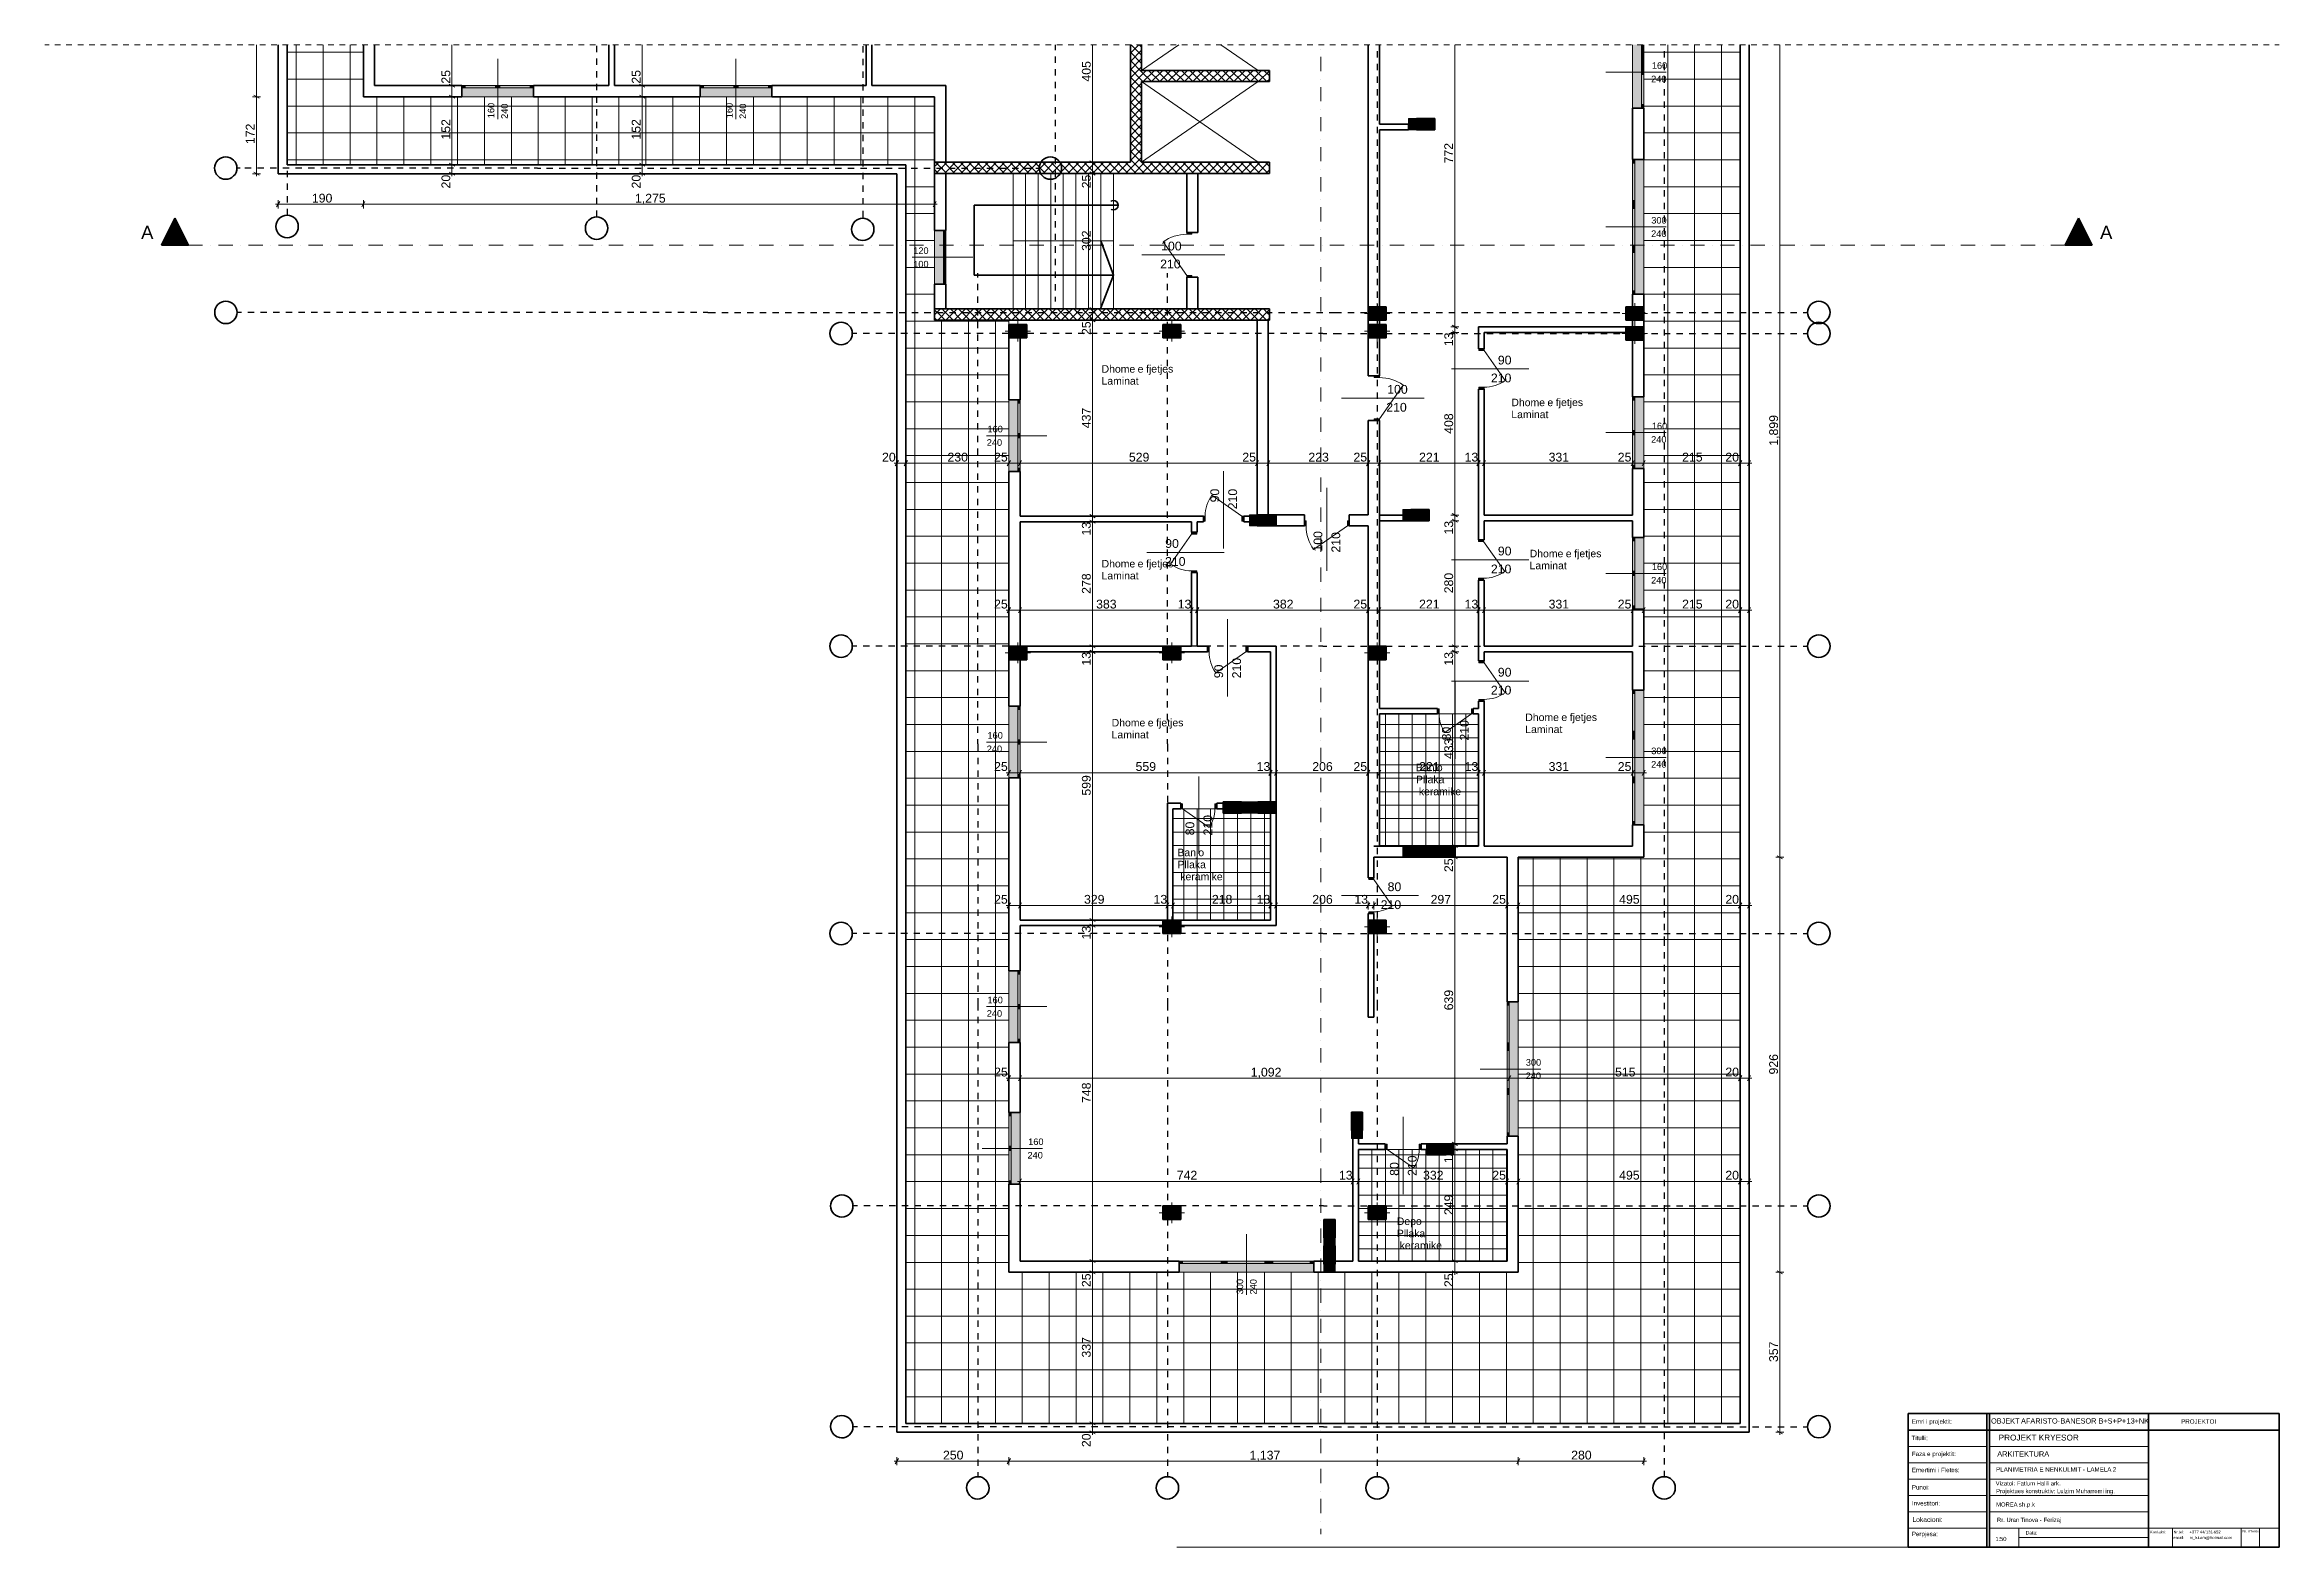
# Model space of a CAD drawing. Header units: centimetres. Extents: x -1830 to 3160, y -46 to 3310.
import ezdxf

# ---------------------------------------------------------------- set-up
doc = ezdxf.new("R2010")
doc.units = ezdxf.units.CM
for name, color, linetype, true_color in [('PDF_0_Pen_No__1#1', 7, 'Continuous', 0xa80f02), ('PDF_A-COLS_Pen_No__97#1', 7, 'Continuous', 0x6a6a6a), ('PDF_Annotation - Text', 7, 'Continuous', 0xa80f02), ('PDF_Geometry', 7, 'Continuous', 0x6a6a6a), ('PDF_Marker - Section', 7, 'Continuous', 0x80c2ff), ('PDF_Structural - Shear', 7, 'Continuous', 0xdf0000)]:
    doc.layers.add(name, color=color, linetype=linetype, true_color=true_color)
for name, color, linetype in [('PDF_2D Drafting - General', 5, 'Continuous'), ('PDF_Dimensioning - General', 7, 'Continuous'), ('PDF_Structural - Bearing', 7, 'Continuous'), ('PDF_Text', 7, 'Continuous')]:
    doc.layers.add(name, color=color, linetype=linetype)
doc.styles.add('PDF Arial', font='')
doc.styles.get('PDF Arial').set_extended_font_data('Arial')

msp = doc.modelspace()

# ---------------------------------------------------------------- texts
at = {"layer": 'PDF_Annotation - Text', "char_height": 16.701, "attachment_point": 7, "style": 'PDF Arial'}
for s, insert in [('\\W0.999232;Dhome', (530.2, 2577.1)), ('\\W0.997411;fjetjes', (629.5, 2572.5)), ('\\W0.998109;Laminat', (530.1, 2550.4)), ('\\W1.001205;e', (610.7, 2577.1)), ('\\W0.999232;Dhome', (1445.2, 2502.3)), ('\\W1.001205;e', (1525.7, 2502.3)), ('\\W0.997411;fjetjes', (1544.5, 2497.7)), ('\\W0.998109;Laminat', (1445.1, 2475.6)), ('\\W0.999232;Dhome', (530.2, 2142.2)), ('\\W1.001205;e', (610.7, 2142.2)), ('\\W0.997411;fjetjes', (629.5, 2137.6)), ('\\W0.998109;Laminat', (1486, 2138.1)), ('\\W0.999232;Dhome', (1486.1, 2164.9)), ('\\W1.001205;e', (1566.7, 2164.9)), ('\\W0.997411;fjetjes', (1585.5, 2160.2)), ('\\W0.998109;Laminat', (530.1, 2115.5)), ('\\W0.999232;Dhome', (552.7, 1787.2)), ('\\W1.001205;e', (633.2, 1787.2)), ('\\W0.997411;fjetjes', (652.1, 1782.6)), ('\\W0.999232;Dhome', (1476.3, 1799.2)), ('\\W1.001205;e', (1556.8, 1799.2)), ('\\W0.997411;fjetjes', (1575.6, 1794.6)), ('\\W0.998109;Laminat', (552.6, 1760.5)), ('\\W0.998109;Laminat', (1476.2, 1772.5)), ('\\W0.997649;Banjo', (1232.2, 1682.5)), ('\\W0.997574;Pllaka', (1232.3, 1660.4)), ('\\W0.998750;keramike', (1238.6, 1633.6)), ('\\W0.997649;Banjo', (699.6, 1492.6)), ('\\W0.997574;Pllaka', (699.7, 1470.5)), ('\\W0.998750;keramike', (706, 1443.7)), ('\\W0.997886;Depo', (1189.5, 669.2)), ('\\W0.997574;Pllaka', (1189.5, 646.8)), ('\\W0.998750;keramike', (1195.8, 620.1))]:
    msp.add_mtext(s, dxfattribs=dict(at, insert=insert))
at = {"layer": 'PDF_Dimensioning - General', "char_height": 19.649, "attachment_point": 7, "rotation": 90, "style": 'PDF Arial'}
for s, insert in [('\\W0.998920;25', (-923.9, 3222.7)), ('\\W0.998920;25', (-499, 3222.7)), ('\\W0.998363;405', (506.2, 3227.3)), ('\\W0.998027;172', (-1361.1, 3087.8)), ('\\W0.998027;152', (-923.9, 3097.8)), ('\\W0.998027;152', (-499, 3097.8)), ('\\W0.997614;772', (1315, 3044.6)), ('\\W0.998735;20', (-923.9, 2988.7)), ('\\W0.998735;20', (-499, 2988.7)), ('\\W0.998920;25', (506.2, 2989)), ('\\W0.998317;302', (506.2, 2849.2)), ('\\W0.998920;25', (506.2, 2661.5)), ('\\W0.998309;13', (1315.4, 2636.4)), ('\\W0.998122;437', (506.2, 2453.3)), ('\\W0.998004;408', (1315.4, 2440.8)), ('\\W0.998272;1,899', (2044.3, 2414.2)), ('\\W0.998309;13', (506.2, 2213.6)), ('\\W0.998309;13', (1315.4, 2215.9)), ('\\W0.997591;278', (506.2, 2083.5)), ('\\W0.997829;280', (1315.4, 2084.7)), ('\\W0.998309;13', (506.2, 1923.2)), ('\\W0.998309;13', (1315.4, 1923.2)), ('\\W0.997678;433', (1315.4, 1714.7)), ('\\W0.997702;599', (506.2, 1632.9)), ('\\W0.998920;25', (1315.4, 1462.2)), ('\\W0.998309;13', (506.2, 1311.7)), ('\\W0.997463;639', (1315.4, 1153.6)), ('\\W0.997370;926', (2040.8, 1010.2)), ('\\W0.997455;748', (506.2, 946.6)), ('\\W0.998309;13', (1315.4, 812.1)), ('\\W0.997591;249', (1315.4, 696.3)), ('\\W0.998920;25', (506.2, 535.5)), ('\\W0.998920;25', (1315.4, 535.5)), ('\\W0.998275;337', (506.2, 378.2)), ('\\W0.998275;357', (2040.8, 368.2)), ('\\W0.998735;20', (506.2, 178.2))]:
    msp.add_mtext(s, dxfattribs=dict(at, insert=insert))
at = {"layer": 'PDF_Dimensioning - General', "char_height": 19.649, "attachment_point": 7, "style": 'PDF Arial'}
for s, insert in [('\\W0.998111;190', (-1233.1, 2957)), ('\\W0.998518;1,275', (-511.7, 2953.4)), ('\\W0.998735;20', (40, 2378.7)), ('\\W0.997829;230', (186.1, 2378.7)), ('\\W0.998920;25', (290.2, 2378.7)), ('\\W0.997702;529', (591.2, 2378.7)), ('\\W0.998920;25', (844.4, 2378.7)), ('\\W0.997261;223', (992, 2378.7)), ('\\W0.998920;25', (1092.6, 2378.7)), ('\\W0.997148;221', (1239.2, 2379)), ('\\W0.998309;13', (1340.8, 2378.7)), ('\\W0.997762;331', (1528.4, 2378.7)), ('\\W0.998920;25', (1682.8, 2378.7)), ('\\W0.997954;215', (1826.5, 2378.7)), ('\\W0.998735;20', (1923, 2378.7)), ('\\W0.998920;25', (290.2, 2050.5)), ('\\W0.997822;383', (518, 2050.5)), ('\\W0.998309;13', (700.2, 2050.5)), ('\\W0.998317;382', (913, 2050.5)), ('\\W0.998920;25', (1092.6, 2050.5)), ('\\W0.997148;221', (1239.2, 2050.8)), ('\\W0.998309;13', (1340.8, 2050.5)), ('\\W0.997762;331', (1528.4, 2050.5)), ('\\W0.998920;25', (1682.8, 2050.5)), ('\\W0.997954;215', (1826.5, 2050.5)), ('\\W0.998735;20', (1923, 2050.5)), ('\\W0.998920;25', (290.2, 1687.8)), ('\\W0.997702;559', (606.1, 1687.8)), ('\\W0.998309;13', (876.4, 1687.8)), ('\\W0.997261;206', (1000.7, 1687.8)), ('\\W0.998920;25', (1092.6, 1687.8)), ('\\W0.997148;221', (1239.2, 1688.1)), ('\\W0.998309;13', (1340.8, 1687.8)), ('\\W0.997762;331', (1528.4, 1687.8)), ('\\W0.998920;25', (1682.8, 1687.8)), ('\\W0.998920;25', (290.2, 1391.3)), ('\\W0.998154;329', (491, 1391.3)), ('\\W0.998309;13', (646.2, 1391.3)), ('\\W0.997591;218', (776.5, 1391.3)), ('\\W0.998309;13', (876.4, 1391.3)), ('\\W0.997261;206', (1000.7, 1391.3)), ('\\W0.998309;13', (1094.7, 1391.3)), ('\\W0.997709;297', (1264.9, 1391.3)), ('\\W0.998920;25', (1402.6, 1391.3)), ('\\W0.998363;495', (1685.9, 1391.3)), ('\\W0.998735;20', (1923, 1391.3)), ('\\W0.998920;25', (290.2, 1005.6)), ('\\W0.998382;1,092', (863.2, 1002)), ('\\W0.998068;515', (1676.7, 1005.6)), ('\\W0.998735;20', (1923, 1005.6)), ('\\W0.997614;742', (698.2, 775.6)), ('\\W0.998309;13', (1060.2, 775.3)), ('\\W0.998317;332', (1248, 775.3)), ('\\W0.998920;25', (1402.6, 775.3)), ('\\W0.998363;495', (1685.9, 775.3)), ('\\W0.998735;20', (1923, 775.3)), ('\\W0.997829;250', (176.1, 150.3)), ('\\W0.998353;1,137', (860.7, 146.8)), ('\\W0.997829;280', (1578.8, 150.3))]:
    msp.add_mtext(s, dxfattribs=dict(at, insert=insert))
at = {"layer": 'PDF_Marker - Section', "color": 161, "true_color": 0x40a5ff, "char_height": 29.473, "attachment_point": 7, "style": 'PDF Arial'}
for insert in [(-1614.5, 2875.8), (2759.7, 2875.8)]:
    msp.add_mtext('\\W1.003087;A', dxfattribs=dict(at, insert=insert))
at = {"layer": 'PDF_Structural - Bearing', "attachment_point": 7, "style": 'PDF Arial'}
for s, insert, char_height in [('\\W0.998111;160', (1758.9, 3255.6), 14.736), ('\\W0.997829;240', (1757.3, 3225.5), 14.736), ('\\W0.998396;300', (1757.6, 2910.1), 14.736), ('\\W0.997829;240', (1757.3, 2880.1), 14.736), ('\\W0.998111;120', (109.6, 2842.1), 14.736), ('\\W0.998111;100', (663.2, 2850), 19.649), ('\\W0.998111;100', (109.6, 2812.1), 14.736), ('\\W0.997829;210', (661, 2809.9), 19.649), ('\\W0.998922;90', (1415, 2595.4), 19.649), ('\\W0.998111;100', (1168.1, 2530), 19.649), ('\\W0.997829;210', (1399.5, 2555.4), 19.649), ('\\W0.997829;210', (1165.9, 2490), 19.649), ('\\W0.998111;160', (275.4, 2443.8), 14.736), ('\\W0.998111;160', (1758.9, 2450.7), 14.736), ('\\W0.997829;240', (273.8, 2413.8), 14.736), ('\\W0.997829;240', (1757.3, 2420.7), 14.736), ('\\W0.998922;90', (672.2, 2185.8), 19.649), ('\\W0.997829;210', (671.9, 2145.7), 19.649), ('\\W0.997829;210', (1399.5, 2128.9), 19.649), ('\\W0.998922;90', (1415, 2169), 19.649), ('\\W0.998111;160', (1758.9, 2136.3), 14.736), ('\\W0.997829;240', (1757.3, 2106.3), 14.736), ('\\W0.998922;90', (1415, 1898.4), 19.649), ('\\W0.997829;210', (1399.5, 1858.4), 19.649), ('\\W0.998111;160', (275.4, 1759.8), 14.736), ('\\W0.997829;240', (273.8, 1729.8), 14.736), ('\\W0.998396;300', (1757.6, 1725.3), 14.736), ('\\W0.997829;240', (1757.3, 1695.3), 14.736), ('\\W0.997829;210', (1153.4, 1379.3), 19.649), ('\\W0.999178;80', (1168.9, 1419.4), 19.649), ('\\W0.997829;240', (273.8, 1138.9), 14.736), ('\\W0.998111;160', (275.4, 1169), 14.736), ('\\W0.998396;300', (1477.4, 1029.7), 14.736), ('\\W0.997829;240', (1477.1, 999.7), 14.736), ('\\W0.998111;160', (366.3, 852.4), 14.736), ('\\W0.997829;240', (364.7, 822.4), 14.736)]:
    msp.add_mtext(s, dxfattribs=dict(at, insert=insert, char_height=char_height))
for s, insert, char_height, rotation in [('\\W0.998111;160', (-825.4, 3145.6), 14.736, 89.9), ('\\W0.997829;240', (-795.4, 3144), 14.736, 89.9), ('\\W0.998111;160', (-293.5, 3145.6), 14.736, 89.9), ('\\W0.997829;240', (-263.4, 3144), 14.736, 89.9), ('\\W0.998922;90', (793, 2287.8), 19.649, 90), ('\\W0.997829;210', (833, 2272.3), 19.649, 90), ('\\W0.998111;100', (1023.4, 2177.9), 19.649, 90), ('\\W0.997829;210', (1063.4, 2175.7), 19.649, 90), ('\\W0.998922;90', (801.8, 1895.1), 19.649, 90), ('\\W0.997829;210', (841.8, 1894.8), 19.649, 90), ('\\W0.997829;210', (1350.2, 1755.9), 19.649, 90), ('\\W0.999178;80', (1310.2, 1756.2), 19.649, 90), ('\\W0.999178;80', (737.5, 1544.3), 19.649, 90), ('\\W0.997829;210', (777.5, 1544), 19.649, 90), ('\\W0.999178;80', (1194, 784), 19.649, 90), ('\\W0.997829;210', (1234, 783.7), 19.649, 90), ('\\W0.998396;300', (846.5, 519.3), 14.736, 89.9), ('\\W0.997829;240', (876.5, 519.1), 14.736, 89.9)]:
    msp.add_mtext(s, dxfattribs=dict(at, insert=insert, char_height=char_height, rotation=rotation))
at = {"layer": 'PDF_Text', "attachment_point": 7, "style": 'PDF Arial'}
for s, insert, char_height in [('\\W0.985533;Titulli', (2338.8, 193.6), 9.859), ('\\W0.999291;Emri', (2339.5, 230.4), 9.859), ('\\W1.001009;i', (2371.5, 230.4), 9.859), ('\\W0.996394;:', (2371.3, 193.7), 9.859), ('\\W0.998783;projektit', (2378.4, 227.5), 9.859), ('\\W0.996394;:', (2426.8, 230.4), 9.859), ('\\W0.993908;OBJEKT', (2516.3, 230.6), 11.789), ('\\W0.998404;PROJEKT', (2533.2, 192.8), 13.145), ('\\W0.993809;AFARISTO', (2583.2, 230.6), 11.789), ('\\W0.996752;KRYESOR', (2622.8, 192.8), 13.145), ('\\W1.000575;-', (2665.1, 230.8), 11.789), ('\\W1.000346;BANESOR', (2671.2, 230.6), 11.789), ('\\W0.999250;B', (2756.3, 230.8), 11.789), ('\\W1.001488;+', (2767, 230.8), 11.789), ('\\W1.003003;S', (2776.5, 230.6), 11.789), ('\\W1.001488;+', (2787.7, 230.8), 11.789), ('\\W1.001260;P', (2797.7, 230.8), 11.789), ('\\W1.001488;+', (2808.3, 230.8), 11.789), ('\\W0.998309;13', (2818.8, 230.6), 11.789), ('\\W1.001488;+', (2836.2, 230.8), 11.789), ('\\W0.999995;NK', (2846.2, 230.8), 11.789), ('\\W0.999441;PROJEKTOI', (2940.8, 230.3), 9.859), ('\\W0.999243;Faza', (2339.6, 158), 9.859), ('\\W1.001205;e', (2373.4, 158), 9.859), ('\\W0.998616;projektit', (2385.2, 155.2), 9.859), ('\\W0.996394;:', (2433.7, 158.1), 9.859), ('\\W1.002571;ARKITEKTURA', (2530.1, 156.8), 11.83), ('\\W0.999615;Emertimi', (2339.5, 122.1), 9.859), ('\\W1.001009;i', (2397.5, 122.2), 9.859), ('\\W0.999377;Fletes', (2404.6, 122.1), 9.859), ('\\W0.996394;:', (2442.2, 122.2), 9.859), ('\\W0.992635;Vizatoi', (2526.7, 92.4), 9.431), ('\\W0.995977;PLANIMETRIA', (2527.5, 123.4), 10.021), ('\\W0.996394;:', (2567, 92.6), 9.431), ('\\W0.998332;Fatlum', (2574.3, 92.4), 9.431), ('\\W0.997309;Halili', (2618.2, 92.4), 9.431), ('\\W0.999876;E', (2624.1, 123.4), 10.021), ('\\W0.996126;NENKULMIT', (2637.3, 123.2), 10.021), ('\\W0.998599;ark', (2649.6, 92.4), 9.431), ('\\W1.000575;-', (2721.2, 123.4), 10.021), ('\\W0.987954;LAMELA', (2730.4, 123.4), 10.021), ('\\W1.001521;2', (2788.1, 123.4), 10.021), ('\\W0.997392;Punoi', (2339.5, 83.4), 9.859), ('\\W0.999447;Investitori', (2339.7, 47.7), 9.859), ('\\W0.996394;:', (2374.8, 83.6), 9.859), ('\\W0.996394;:', (2398.6, 47.8), 9.859), ('\\W0.999229;Projektues', (2527.6, 72.5), 9.431), ('\\W0.991795;MOREA', (2527.6, 45.2), 9.431), ('\\W0.993333;sh', (2578.3, 45.3), 9.431), ('\\W0.999074;konstruktiv', (2593.3, 75.2), 9.431), ('\\W1.003641;p', (2596.4, 42.8), 9.431), ('\\W1.001592;k', (2607.4, 45.4), 9.431), ('\\W0.996394;:', (2656.5, 75.3), 9.431), ('\\W0.997326;Lulzim', (2663.6, 75.2), 9.431), ('\\W0.996394;.', (2668.6, 92.6), 9.431), ('\\W0.998080;Muharremi', (2705.3, 75.2), 9.431), ('\\W0.998403;ing', (2771.7, 72.5), 9.431), ('\\W0.996394;.', (2789.5, 75.3), 9.431), ('\\W0.996929;Lokacioni', (2340.7, 10.9), 10.77), ('\\W0.996394;:', (2404.2, 11.1), 10.77), ('\\W0.999969;Rr', (2529.6, 11.1), 9.431), ('\\W0.996394;.', (2543.6, 11.1), 9.431), ('\\W0.993846;Uran', (2550.8, 10.9), 9.431), ('\\W0.992762;Tinova', (2582, 10.9), 9.431), ('\\W0.996394;.', (2593, 45.4), 9.431), ('\\W0.996394;.', (2604, 45.4), 9.431), ('\\W1.000575;-', (2624.8, 11.1), 9.431), ('\\W0.998775;Ferizaj', (2633.5, 8.3), 9.431), ('\\W0.997844;Perpjesa', (2339.5, -23.6), 9.859), ('\\W0.996394;:', (2393.9, -20.7), 9.859), ('\\W1.002803;1', (2526, -31.6), 9.431), ('\\W0.996394;:', (2533, -31.6), 9.431), ('\\W0.998922;50', (2536.1, -31.7), 9.431), ('\\W0.998663;Data', (2593.8, -17.1), 7.887), ('\\W0.996394;:', (2617.2, -17), 7.887), ('\\W0.999116;Kontakti', (2871.3, -14.7), 6.572), ('\\W0.996394;:', (2904.6, -14.6), 6.572), ('\\W0.997539;email', (2923.3, -27.3), 6.572), ('\\W0.999052;Nr', (2923.7, -14.6), 6.572), ('\\W0.996394;.', (2933.5, -14.6), 6.572), ('\\W0.998163;tel', (2935.4, -14.7), 6.572), ('\\W0.996394;:', (2945.7, -27.2), 6.572), ('\\W0.996394;:', (2945.7, -14.6), 6.572), ('\\W1.001488;+', (2959.6, -14.6), 6.572), ('\\W1.000270;m', (2959.7, -27.2), 6.572), ('\\W0.998275;377', (2964.9, -14.7), 6.572), ('\\W1.029660;_', (2966.7, -29.1), 6.572), ('\\W0.997273;lulzim', (2972.4, -27.3), 6.572), ('\\W0.998421;44', (2982.5, -14.6), 6.572), ('\\W0.995136;/', (2992.5, -14.7), 6.572), ('\\W1.001001;@', (2995.7, -29.2), 6.572), ('\\W0.997418;131', (2996.1, -14.7), 6.572), ('\\W0.998160;hotmail', (3005.2, -27.3), 6.572), ('\\W1.000575;-', (3010.6, -14.6), 6.572), ('\\W0.997621;652', (3013.7, -14.7), 6.572), ('\\W0.996394;.', (3034.9, -27.2), 6.572), ('\\W0.999015;com', (3037, -27.3), 6.572), ('\\W0.999052;Nr', (3077.9, -12.2), 5.258), ('\\W0.996394;.', (3085.8, -12.2), 5.258), ('\\W1.001009;i', (3089.7, -12.2), 5.258), ('\\W0.999414;Fletës', (3093.5, -12.3), 5.258)]:
    msp.add_mtext(s, dxfattribs=dict(at, insert=insert, char_height=char_height))

# ---------------------------------------------------------------- linework, layer by layer
at = {"layer": 'PDF_0_Pen_No__1#1', "lineweight": 35}
for points in [[(1233.3, 3119.9), (1233.3, 3144.9)], [(1233.3, 3144.9), (1274.4, 3144.9)], [(1274.4, 3144.9), (1274.4, 3119.9)], [(1274.4, 3119.9), (1233.3, 3119.9)], [(1236.3, 3122.9), (1236.3, 3141.9)], [(1236.3, 3141.9), (1257.4, 3141.9)], [(1257.4, 3122.9), (1236.3, 3122.9)], [(1257.4, 3141.9), (1257.4, 3122.9)], [(1260.4, 3141.9), (1260.4, 3122.9)], [(1260.4, 3141.9), (1271.4, 3141.9)], [(1271.4, 3122.9), (1260.4, 3122.9)], [(1271.4, 3141.9), (1271.4, 3122.9)], [(919.8, 2260), (878.8, 2260)], [(878.8, 2260), (878.8, 2235)], [(881.8, 2257), (881.8, 2238)], [(902.8, 2257), (881.8, 2257)], [(902.8, 2238), (902.8, 2257)], [(905.8, 2238), (905.8, 2257)], [(916.8, 2257), (905.8, 2257)], [(916.8, 2238), (916.8, 2257)], [(919.8, 2235), (919.8, 2260)], [(1220.7, 2246.8), (1220.7, 2271.8)], [(1220.7, 2271.8), (1261.7, 2271.8)], [(1261.7, 2246.8), (1220.7, 2246.8)], [(1223.7, 2249.8), (1223.7, 2268.8)], [(1223.7, 2268.8), (1244.7, 2268.8)], [(1244.7, 2249.8), (1223.7, 2249.8)], [(1244.7, 2268.8), (1244.7, 2249.8)], [(1247.7, 2268.8), (1247.7, 2249.8)], [(1247.7, 2268.8), (1258.7, 2268.8)], [(1258.7, 2249.8), (1247.7, 2249.8)], [(1258.7, 2268.8), (1258.7, 2249.8)], [(1261.7, 2271.8), (1261.7, 2246.8)], [(878.8, 2235), (919.8, 2235)], [(881.8, 2238), (902.8, 2238)], [(905.8, 2238), (916.8, 2238)], [(801.7, 1618.8), (842.7, 1618.8)], [(801.7, 1593.8), (801.7, 1618.8)], [(804.7, 1596.8), (804.7, 1615.8)], [(804.7, 1615.8), (815.7, 1615.8)], [(815.7, 1596.8), (804.7, 1596.8)], [(815.7, 1596.8), (815.7, 1615.8)], [(818.7, 1596.8), (818.7, 1615.8)], [(818.7, 1615.8), (839.7, 1615.8)], [(839.7, 1596.8), (818.7, 1596.8)], [(839.7, 1615.8), (839.7, 1596.8)], [(842.7, 1618.8), (842.7, 1593.8)], [(919.8, 1618.8), (878.8, 1618.8)], [(878.8, 1618.8), (878.8, 1593.8)], [(881.8, 1615.8), (881.8, 1596.8)], [(902.8, 1615.8), (881.8, 1615.8)], [(881.8, 1596.8), (902.8, 1596.8)], [(902.8, 1596.8), (902.8, 1615.8)], [(905.8, 1596.8), (905.8, 1615.8)], [(916.8, 1615.8), (905.8, 1615.8)], [(905.8, 1596.8), (916.8, 1596.8)], [(916.8, 1596.8), (916.8, 1615.8)], [(919.8, 1593.8), (919.8, 1618.8)], [(842.7, 1593.8), (801.7, 1593.8)], [(878.8, 1593.8), (919.8, 1593.8)], [(1220.7, 1495.3), (1220.7, 1520.3)], [(1220.7, 1520.3), (1261.7, 1520.3)], [(1223.7, 1498.3), (1223.7, 1517.3)], [(1223.7, 1517.3), (1244.7, 1517.3)], [(1244.7, 1498.3), (1223.7, 1498.3)], [(1244.7, 1517.3), (1244.7, 1498.3)], [(1247.7, 1517.3), (1247.7, 1498.3)], [(1247.7, 1517.3), (1258.7, 1517.3)], [(1258.7, 1498.3), (1247.7, 1498.3)], [(1258.7, 1517.3), (1258.7, 1498.3)], [(1261.7, 1520.3), (1261.7, 1495.3)], [(1302.7, 1520.3), (1261.7, 1520.3)], [(1261.7, 1520.3), (1261.7, 1495.3)], [(1264.7, 1517.3), (1264.7, 1498.3)], [(1275.7, 1517.3), (1264.7, 1517.3)], [(1264.7, 1498.3), (1275.7, 1498.3)], [(1275.7, 1517.3), (1275.7, 1498.3)], [(1278.7, 1517.3), (1278.7, 1498.3)], [(1299.7, 1517.3), (1278.7, 1517.3)], [(1278.7, 1498.3), (1299.7, 1498.3)], [(1299.7, 1498.3), (1299.7, 1517.3)], [(1302.7, 1495.3), (1302.7, 1520.3)], [(1261.7, 1495.3), (1220.7, 1495.3)], [(1261.7, 1495.3), (1302.7, 1495.3)], [(1088.1, 885.1), (1088.1, 926.1)], [(1088.1, 926.1), (1113.1, 926.1)], [(1091.1, 923.1), (1110.1, 923.1)], [(1091.1, 912.1), (1091.1, 923.1)], [(1091.1, 912.1), (1110.1, 912.1)], [(1091.1, 909.1), (1110.1, 909.1)], [(1091.1, 888.1), (1091.1, 909.1)], [(1110.1, 923.1), (1110.1, 912.1)], [(1110.1, 909.1), (1110.1, 888.1)], [(1113.1, 926.1), (1113.1, 885.1)], [(1113.1, 885.1), (1088.1, 885.1)], [(1110.1, 888.1), (1091.1, 888.1)], [(1256.7, 855.5), (1297.7, 855.5)], [(1256.7, 830.5), (1256.7, 855.5)], [(1259.7, 833.5), (1259.7, 852.5)], [(1259.7, 852.5), (1270.7, 852.5)], [(1270.7, 833.5), (1270.7, 852.5)], [(1273.7, 833.5), (1273.7, 852.5)], [(1273.7, 852.5), (1294.7, 852.5)], [(1294.7, 852.5), (1294.7, 833.5)], [(1297.7, 855.5), (1297.7, 830.5)], [(1297.7, 830.5), (1256.7, 830.5)], [(1270.7, 833.5), (1259.7, 833.5)], [(1294.7, 833.5), (1273.7, 833.5)], [(1026.6, 645.6), (1026.6, 686.6)], [(1026.6, 686.6), (1051.6, 686.6)], [(1029.6, 683.6), (1048.6, 683.6)], [(1029.6, 672.6), (1029.6, 683.6)], [(1029.6, 672.6), (1048.6, 672.6)], [(1029.6, 669.6), (1048.6, 669.6)], [(1029.6, 648.6), (1029.6, 669.6)], [(1048.6, 683.6), (1048.6, 672.6)], [(1048.6, 669.6), (1048.6, 648.6)], [(1051.6, 686.6), (1051.6, 645.6)], [(1051.6, 645.6), (1026.6, 645.6)], [(1026.6, 586.5), (1026.6, 627.6)], [(1026.6, 627.6), (1051.6, 627.6)], [(1048.6, 648.6), (1029.6, 648.6)], [(1029.6, 624.6), (1048.6, 624.6)], [(1029.6, 613.5), (1029.6, 624.6)], [(1029.6, 613.5), (1048.6, 613.5)], [(1029.6, 610.5), (1048.6, 610.5)], [(1029.6, 589.5), (1029.6, 610.5)], [(1048.6, 624.6), (1048.6, 613.5)], [(1048.6, 610.5), (1048.6, 589.5)], [(1051.6, 627.6), (1051.6, 586.5)], [(1051.6, 586.5), (1026.6, 586.5)], [(1048.6, 589.5), (1029.6, 589.5)]]:
    msp.add_lwpolyline(points, dxfattribs=at)
at = {"layer": 'PDF_2D Drafting - General', "lineweight": 35}
for points in [[(552.7, 2960.8), (551.3, 2959.9)], [(556.7, 2961.6), (552.7, 2960.8)], [(560.7, 2960.8), (556.7, 2961.6)], [(564.1, 2958.5), (560.7, 2960.8)], [(566.4, 2955.1), (564.1, 2958.5)], [(564.1, 2943.7), (566.4, 2947.1)], [(567.2, 2951.1), (566.4, 2955.1)], [(566.4, 2947.1), (567.2, 2951.1)], [(551.3, 2942.4), (552.7, 2941.4)], [(552.7, 2941.4), (556.7, 2940.6)], [(556.7, 2940.6), (560.7, 2941.4)], [(560.7, 2941.4), (564.1, 2943.7)]]:
    msp.add_lwpolyline(points, dxfattribs=at)
at = {"layer": 'PDF_2D Drafting - General', "color": 14, "lineweight": 35, "true_color": 0xa80f02}
for centre in [(1225.8, 3132.4), (850.2, 1606.3), (871.3, 1606.3), (1213.2, 1507.8), (1100.6, 877.6)]:
    msp.add_circle(centre, 5, dxfattribs=at)
for centre, major_axis, ratio in [((871.3, 2247.5), (0.06, 5.01), 0.999381), ((1213.2, 2259.3), (-5.01, 0), 0.99942), ((1310.2, 1507.8), (-0.02, -5), 0.999465), ((1305.2, 843), (-5.01, 0), 0.999472), ((1039.1, 638.1), (0.05, -5.01), 0.999376), ((1039.1, 579), (-0.02, -5.01), 0.999386)]:
    msp.add_ellipse(centre, major_axis=major_axis, ratio=ratio, dxfattribs=at)
at = {"layer": 'PDF_A-COLS_Pen_No__97#1', "lineweight": 18}
for points in [[(1215.3, 3119.9), (1215.3, 3144.9)], [(1215.3, 3144.9), (1236.3, 3144.9)], [(1233.3, 3144.9), (1233.3, 3119.9)], [(1274.4, 3144.9), (1233.3, 3144.9)], [(1236.3, 3144.9), (1236.3, 3119.9)], [(1274.4, 3119.9), (1274.4, 3144.9)], [(1236.3, 3119.9), (1215.3, 3119.9)], [(1233.3, 3141.9), (1218.3, 3141.9)], [(1218.3, 3141.9), (1218.3, 3122.9)], [(1218.3, 3122.9), (1218.3, 3141.9)], [(1218.3, 3141.9), (1233.3, 3141.9)], [(1218.3, 3122.9), (1233.3, 3141.9)], [(1233.3, 3141.9), (1218.3, 3122.9)], [(1218.3, 3122.9), (1218.3, 3141.9)], [(1218.3, 3141.9), (1233.3, 3141.9)], [(1218.3, 3122.9), (1233.3, 3122.9)], [(1233.3, 3122.9), (1218.3, 3122.9)], [(1233.3, 3122.9), (1218.3, 3122.9)], [(1233.3, 3122.9), (1233.3, 3141.9)], [(1233.3, 3141.9), (1233.3, 3122.9)], [(1233.3, 3141.9), (1233.3, 3122.9)], [(1233.3, 3119.9), (1274.4, 3119.9)], [(1236.3, 3141.9), (1257.4, 3141.9)], [(1236.3, 3122.9), (1236.3, 3141.9)], [(1236.3, 3122.9), (1257.4, 3141.9)], [(1236.3, 3122.9), (1257.4, 3141.9)], [(1236.3, 3141.9), (1236.3, 3122.9)], [(1257.4, 3141.9), (1236.3, 3141.9)], [(1257.4, 3122.9), (1236.3, 3122.9)], [(1257.4, 3122.9), (1236.3, 3122.9)], [(1257.4, 3141.9), (1257.4, 3122.9)], [(1257.4, 3141.9), (1257.4, 3122.9)], [(1260.4, 3122.9), (1260.4, 3141.9)], [(1260.4, 3141.9), (1271.4, 3141.9)], [(1271.4, 3141.9), (1260.4, 3122.9)], [(1260.4, 3122.9), (1271.4, 3141.9)], [(1260.4, 3141.9), (1260.4, 3122.9)], [(1271.4, 3141.9), (1260.4, 3141.9)], [(1271.4, 3122.9), (1260.4, 3122.9)], [(1260.4, 3122.9), (1271.4, 3122.9)], [(1271.4, 3141.9), (1271.4, 3122.9)], [(1271.4, 3122.9), (1271.4, 3141.9)], [(860.8, 2260), (860.8, 2235)], [(881.8, 2260), (860.8, 2260)], [(863.8, 2257), (878.8, 2257)], [(863.8, 2238), (863.8, 2257)], [(863.8, 2257), (863.8, 2238)], [(878.8, 2257), (863.8, 2257)], [(878.8, 2257), (863.8, 2257)], [(863.8, 2257), (878.8, 2238)], [(863.8, 2257), (863.8, 2238)], [(878.8, 2238), (863.8, 2257)], [(878.8, 2235), (878.8, 2260)], [(878.8, 2260), (919.8, 2260)], [(878.8, 2257), (878.8, 2238)], [(878.8, 2238), (878.8, 2257)], [(878.8, 2238), (878.8, 2257)], [(881.8, 2235), (881.8, 2260)], [(902.8, 2257), (881.8, 2257)], [(881.8, 2257), (881.8, 2238)], [(881.8, 2257), (902.8, 2238)], [(902.8, 2257), (881.8, 2257)], [(881.8, 2238), (881.8, 2257)], [(881.8, 2257), (902.8, 2238)], [(902.8, 2238), (902.8, 2257)], [(902.8, 2238), (902.8, 2257)], [(916.8, 2257), (905.8, 2257)], [(905.8, 2257), (905.8, 2238)], [(905.8, 2257), (916.8, 2257)], [(916.8, 2238), (905.8, 2257)], [(905.8, 2238), (905.8, 2257)], [(905.8, 2257), (916.8, 2238)], [(916.8, 2238), (916.8, 2257)], [(916.8, 2257), (916.8, 2238)], [(919.8, 2260), (919.8, 2235)], [(1202.7, 2246.8), (1202.7, 2271.8)], [(1202.7, 2271.8), (1223.7, 2271.8)], [(1223.7, 2246.8), (1202.7, 2246.8)], [(1220.7, 2268.8), (1205.7, 2268.8)], [(1205.7, 2268.8), (1205.7, 2249.8)], [(1205.7, 2249.8), (1205.7, 2268.8)], [(1205.7, 2268.8), (1220.7, 2268.8)], [(1205.7, 2249.8), (1220.7, 2268.8)], [(1220.7, 2268.8), (1205.7, 2249.8)], [(1205.7, 2249.8), (1205.7, 2268.8)], [(1205.7, 2268.8), (1220.7, 2268.8)], [(1205.7, 2249.8), (1220.7, 2249.8)], [(1220.7, 2249.8), (1205.7, 2249.8)], [(1220.7, 2249.8), (1205.7, 2249.8)], [(1220.7, 2271.8), (1220.7, 2246.8)], [(1261.7, 2271.8), (1220.7, 2271.8)], [(1220.7, 2249.8), (1220.7, 2268.8)], [(1220.7, 2268.8), (1220.7, 2249.8)], [(1220.7, 2268.8), (1220.7, 2249.8)], [(1220.7, 2246.8), (1261.7, 2246.8)], [(1223.7, 2271.8), (1223.7, 2246.8)], [(1223.7, 2268.8), (1244.7, 2268.8)], [(1223.7, 2249.8), (1223.7, 2268.8)], [(1223.7, 2249.8), (1244.7, 2268.8)], [(1223.7, 2249.8), (1244.7, 2268.8)], [(1223.7, 2268.8), (1223.7, 2249.8)], [(1244.7, 2268.8), (1223.7, 2268.8)], [(1244.7, 2249.8), (1223.7, 2249.8)], [(1244.7, 2249.8), (1223.7, 2249.8)], [(1244.7, 2268.8), (1244.7, 2249.8)], [(1244.7, 2268.8), (1244.7, 2249.8)], [(1247.7, 2249.8), (1247.7, 2268.8)], [(1247.7, 2268.8), (1258.7, 2268.8)], [(1258.7, 2268.8), (1247.7, 2249.8)], [(1247.7, 2249.8), (1258.7, 2268.8)], [(1247.7, 2268.8), (1247.7, 2249.8)], [(1258.7, 2268.8), (1247.7, 2268.8)], [(1258.7, 2249.8), (1247.7, 2249.8)], [(1247.7, 2249.8), (1258.7, 2249.8)], [(1258.7, 2268.8), (1258.7, 2249.8)], [(1258.7, 2249.8), (1258.7, 2268.8)], [(1261.7, 2246.8), (1261.7, 2271.8)], [(860.8, 2235), (881.8, 2235)], [(878.8, 2238), (863.8, 2238)], [(863.8, 2238), (878.8, 2238)], [(863.8, 2238), (878.8, 2238)], [(919.8, 2235), (878.8, 2235)], [(881.8, 2238), (902.8, 2238)], [(902.8, 2238), (881.8, 2238)], [(905.8, 2238), (916.8, 2238)], [(916.8, 2238), (905.8, 2238)], [(801.7, 1618.8), (801.7, 1593.8)], [(842.7, 1618.8), (801.7, 1618.8)], [(804.7, 1615.8), (815.7, 1615.8)], [(804.7, 1596.8), (804.7, 1615.8)], [(804.7, 1596.8), (815.7, 1615.8)], [(804.7, 1615.8), (804.7, 1596.8)], [(815.7, 1615.8), (804.7, 1615.8)], [(815.7, 1615.8), (804.7, 1596.8)], [(815.7, 1596.8), (804.7, 1596.8)], [(804.7, 1596.8), (815.7, 1596.8)], [(815.7, 1615.8), (815.7, 1596.8)], [(815.7, 1596.8), (815.7, 1615.8)], [(818.7, 1615.8), (839.7, 1615.8)], [(818.7, 1596.8), (818.7, 1615.8)], [(818.7, 1596.8), (818.7, 1615.8)], [(818.7, 1615.8), (839.7, 1615.8)], [(839.7, 1615.8), (818.7, 1596.8)], [(839.7, 1615.8), (818.7, 1596.8)], [(839.7, 1596.8), (818.7, 1596.8)], [(818.7, 1596.8), (839.7, 1596.8)], [(839.7, 1593.8), (839.7, 1618.8)], [(839.7, 1618.8), (860.8, 1618.8)], [(839.7, 1615.8), (839.7, 1596.8)], [(839.7, 1596.8), (839.7, 1615.8)], [(842.7, 1593.8), (842.7, 1618.8)], [(857.8, 1615.8), (842.7, 1615.8)], [(842.7, 1615.8), (842.7, 1596.8)], [(842.7, 1596.8), (842.7, 1615.8)], [(842.7, 1615.8), (857.8, 1615.8)], [(857.8, 1615.8), (842.7, 1596.8)], [(842.7, 1596.8), (842.7, 1615.8)], [(842.7, 1615.8), (857.8, 1615.8)], [(842.7, 1596.8), (857.8, 1615.8)], [(842.7, 1596.8), (857.8, 1596.8)], [(857.8, 1596.8), (842.7, 1596.8)], [(857.8, 1596.8), (842.7, 1596.8)], [(857.8, 1596.8), (857.8, 1615.8)], [(857.8, 1615.8), (857.8, 1596.8)], [(857.8, 1615.8), (857.8, 1596.8)], [(860.8, 1618.8), (860.8, 1593.8)], [(881.8, 1618.8), (860.8, 1618.8)], [(860.8, 1618.8), (860.8, 1593.8)], [(863.8, 1615.8), (878.8, 1615.8)], [(863.8, 1596.8), (863.8, 1615.8)], [(863.8, 1615.8), (863.8, 1596.8)], [(878.8, 1615.8), (863.8, 1615.8)], [(878.8, 1615.8), (863.8, 1615.8)], [(863.8, 1615.8), (878.8, 1596.8)], [(863.8, 1615.8), (863.8, 1596.8)], [(878.8, 1596.8), (863.8, 1615.8)], [(878.8, 1596.8), (863.8, 1596.8)], [(863.8, 1596.8), (878.8, 1596.8)], [(863.8, 1596.8), (878.8, 1596.8)], [(878.8, 1593.8), (878.8, 1618.8)], [(878.8, 1618.8), (919.8, 1618.8)], [(878.8, 1615.8), (878.8, 1596.8)], [(878.8, 1596.8), (878.8, 1615.8)], [(878.8, 1596.8), (878.8, 1615.8)], [(881.8, 1593.8), (881.8, 1618.8)], [(902.8, 1615.8), (881.8, 1615.8)], [(881.8, 1615.8), (881.8, 1596.8)], [(881.8, 1615.8), (902.8, 1596.8)], [(902.8, 1615.8), (881.8, 1615.8)], [(881.8, 1596.8), (881.8, 1615.8)], [(881.8, 1615.8), (902.8, 1596.8)], [(881.8, 1596.8), (902.8, 1596.8)], [(902.8, 1596.8), (881.8, 1596.8)], [(902.8, 1596.8), (902.8, 1615.8)], [(902.8, 1596.8), (902.8, 1615.8)], [(916.8, 1615.8), (905.8, 1615.8)], [(905.8, 1615.8), (905.8, 1596.8)], [(905.8, 1615.8), (916.8, 1615.8)], [(916.8, 1596.8), (905.8, 1615.8)], [(905.8, 1596.8), (905.8, 1615.8)], [(905.8, 1615.8), (916.8, 1596.8)], [(905.8, 1596.8), (916.8, 1596.8)], [(916.8, 1596.8), (905.8, 1596.8)], [(916.8, 1596.8), (916.8, 1615.8)], [(916.8, 1615.8), (916.8, 1596.8)], [(919.8, 1618.8), (919.8, 1593.8)], [(801.7, 1593.8), (842.7, 1593.8)], [(860.8, 1593.8), (839.7, 1593.8)], [(860.8, 1593.8), (881.8, 1593.8)], [(919.8, 1593.8), (878.8, 1593.8)], [(1202.7, 1495.3), (1202.7, 1520.3)], [(1202.7, 1520.3), (1223.7, 1520.3)], [(1220.7, 1517.3), (1205.7, 1517.3)], [(1205.7, 1517.3), (1205.7, 1498.3)], [(1205.7, 1498.3), (1205.7, 1517.3)], [(1205.7, 1517.3), (1220.7, 1517.3)], [(1205.7, 1498.3), (1220.7, 1517.3)], [(1220.7, 1517.3), (1205.7, 1498.3)], [(1205.7, 1498.3), (1205.7, 1517.3)], [(1205.7, 1517.3), (1220.7, 1517.3)], [(1205.7, 1498.3), (1220.7, 1498.3)], [(1220.7, 1498.3), (1205.7, 1498.3)], [(1220.7, 1498.3), (1205.7, 1498.3)], [(1220.7, 1520.3), (1220.7, 1495.3)], [(1261.7, 1520.3), (1220.7, 1520.3)], [(1220.7, 1498.3), (1220.7, 1517.3)], [(1220.7, 1517.3), (1220.7, 1498.3)], [(1220.7, 1517.3), (1220.7, 1498.3)], [(1223.7, 1520.3), (1223.7, 1495.3)], [(1223.7, 1517.3), (1244.7, 1517.3)], [(1223.7, 1498.3), (1223.7, 1517.3)], [(1223.7, 1498.3), (1244.7, 1517.3)], [(1223.7, 1498.3), (1244.7, 1517.3)], [(1223.7, 1517.3), (1223.7, 1498.3)], [(1244.7, 1517.3), (1223.7, 1517.3)], [(1244.7, 1498.3), (1223.7, 1498.3)], [(1244.7, 1498.3), (1223.7, 1498.3)], [(1244.7, 1517.3), (1244.7, 1498.3)], [(1244.7, 1517.3), (1244.7, 1498.3)], [(1247.7, 1498.3), (1247.7, 1517.3)], [(1247.7, 1517.3), (1258.7, 1517.3)], [(1258.7, 1517.3), (1247.7, 1498.3)], [(1247.7, 1498.3), (1258.7, 1517.3)], [(1247.7, 1517.3), (1247.7, 1498.3)], [(1258.7, 1517.3), (1247.7, 1517.3)], [(1258.7, 1498.3), (1247.7, 1498.3)], [(1247.7, 1498.3), (1258.7, 1498.3)], [(1258.7, 1517.3), (1258.7, 1498.3)], [(1258.7, 1498.3), (1258.7, 1517.3)], [(1261.7, 1495.3), (1261.7, 1520.3)], [(1261.7, 1520.3), (1302.7, 1520.3)], [(1261.7, 1495.3), (1261.7, 1520.3)], [(1275.7, 1517.3), (1264.7, 1517.3)], [(1264.7, 1517.3), (1264.7, 1498.3)], [(1264.7, 1498.3), (1264.7, 1517.3)], [(1264.7, 1517.3), (1275.7, 1498.3)], [(1264.7, 1517.3), (1275.7, 1517.3)], [(1275.7, 1498.3), (1264.7, 1517.3)], [(1264.7, 1498.3), (1275.7, 1498.3)], [(1275.7, 1498.3), (1264.7, 1498.3)], [(1275.7, 1498.3), (1275.7, 1517.3)], [(1275.7, 1517.3), (1275.7, 1498.3)], [(1278.7, 1517.3), (1278.7, 1498.3)], [(1299.7, 1517.3), (1278.7, 1517.3)], [(1299.7, 1498.3), (1278.7, 1517.3)], [(1278.7, 1517.3), (1278.7, 1498.3)], [(1278.7, 1517.3), (1299.7, 1517.3)], [(1299.7, 1498.3), (1278.7, 1517.3)], [(1278.7, 1498.3), (1299.7, 1498.3)], [(1278.7, 1498.3), (1299.7, 1498.3)], [(1320.7, 1520.3), (1299.7, 1520.3)], [(1299.7, 1520.3), (1299.7, 1495.3)], [(1299.7, 1498.3), (1299.7, 1517.3)], [(1299.7, 1517.3), (1299.7, 1498.3)], [(1302.7, 1520.3), (1302.7, 1495.3)], [(1302.7, 1498.3), (1302.7, 1517.3)], [(1302.7, 1517.3), (1317.7, 1517.3)], [(1317.7, 1517.3), (1302.7, 1517.3)], [(1302.7, 1517.3), (1302.7, 1498.3)], [(1302.7, 1517.3), (1302.7, 1498.3)], [(1317.7, 1498.3), (1302.7, 1517.3)], [(1317.7, 1517.3), (1302.7, 1517.3)], [(1302.7, 1517.3), (1317.7, 1498.3)], [(1317.7, 1498.3), (1302.7, 1498.3)], [(1302.7, 1498.3), (1317.7, 1498.3)], [(1302.7, 1498.3), (1317.7, 1498.3)], [(1317.7, 1517.3), (1317.7, 1498.3)], [(1317.7, 1498.3), (1317.7, 1517.3)], [(1317.7, 1498.3), (1317.7, 1517.3)], [(1320.7, 1495.3), (1320.7, 1520.3)], [(1223.7, 1495.3), (1202.7, 1495.3)], [(1220.7, 1495.3), (1261.7, 1495.3)], [(1302.7, 1495.3), (1261.7, 1495.3)], [(1299.7, 1495.3), (1320.7, 1495.3)], [(1113.1, 926.1), (1088.1, 926.1)], [(1088.1, 926.1), (1088.1, 885.1)], [(1091.1, 923.1), (1110.1, 923.1)], [(1091.1, 912.1), (1091.1, 923.1)], [(1091.1, 923.1), (1110.1, 912.1)], [(1110.1, 923.1), (1091.1, 923.1)], [(1110.1, 912.1), (1091.1, 923.1)], [(1091.1, 923.1), (1091.1, 912.1)], [(1110.1, 912.1), (1091.1, 912.1)], [(1091.1, 912.1), (1110.1, 912.1)], [(1091.1, 888.1), (1091.1, 909.1)], [(1091.1, 909.1), (1110.1, 909.1)], [(1091.1, 909.1), (1110.1, 909.1)], [(1110.1, 888.1), (1091.1, 909.1)], [(1110.1, 888.1), (1091.1, 909.1)], [(1091.1, 909.1), (1091.1, 888.1)], [(1110.1, 923.1), (1110.1, 912.1)], [(1110.1, 912.1), (1110.1, 923.1)], [(1110.1, 909.1), (1110.1, 888.1)], [(1110.1, 909.1), (1110.1, 888.1)], [(1113.1, 885.1), (1113.1, 926.1)], [(1088.1, 888.1), (1113.1, 888.1)], [(1088.1, 867.1), (1088.1, 888.1)], [(1088.1, 885.1), (1113.1, 885.1)], [(1113.1, 867.1), (1088.1, 867.1)], [(1110.1, 888.1), (1091.1, 888.1)], [(1091.1, 888.1), (1110.1, 888.1)], [(1091.1, 885.1), (1091.1, 870.1)], [(1110.1, 885.1), (1091.1, 885.1)], [(1091.1, 885.1), (1110.1, 885.1)], [(1091.1, 870.1), (1091.1, 885.1)], [(1110.1, 870.1), (1091.1, 885.1)], [(1091.1, 885.1), (1110.1, 885.1)], [(1091.1, 885.1), (1110.1, 870.1)], [(1091.1, 870.1), (1091.1, 885.1)], [(1091.1, 870.1), (1110.1, 870.1)], [(1110.1, 870.1), (1091.1, 870.1)], [(1110.1, 870.1), (1091.1, 870.1)], [(1110.1, 870.1), (1110.1, 885.1)], [(1110.1, 885.1), (1110.1, 870.1)], [(1110.1, 885.1), (1110.1, 870.1)], [(1113.1, 888.1), (1113.1, 867.1)], [(1256.7, 855.5), (1256.7, 830.5)], [(1297.7, 855.5), (1256.7, 855.5)], [(1259.7, 852.5), (1270.7, 852.5)], [(1259.7, 833.5), (1259.7, 852.5)], [(1259.7, 833.5), (1270.7, 852.5)], [(1259.7, 852.5), (1259.7, 833.5)], [(1270.7, 852.5), (1259.7, 852.5)], [(1270.7, 852.5), (1259.7, 833.5)], [(1270.7, 852.5), (1270.7, 833.5)], [(1270.7, 833.5), (1270.7, 852.5)], [(1273.7, 852.5), (1294.7, 852.5)], [(1273.7, 833.5), (1273.7, 852.5)], [(1273.7, 833.5), (1273.7, 852.5)], [(1273.7, 852.5), (1294.7, 852.5)], [(1294.7, 852.5), (1273.7, 833.5)], [(1294.7, 852.5), (1273.7, 833.5)], [(1294.7, 830.5), (1294.7, 855.5)], [(1294.7, 855.5), (1315.7, 855.5)], [(1294.7, 852.5), (1294.7, 833.5)], [(1294.7, 833.5), (1294.7, 852.5)], [(1297.7, 830.5), (1297.7, 855.5)], [(1312.7, 852.5), (1297.7, 852.5)], [(1297.7, 852.5), (1297.7, 833.5)], [(1297.7, 833.5), (1297.7, 852.5)], [(1297.7, 852.5), (1312.7, 852.5)], [(1312.7, 852.5), (1297.7, 833.5)], [(1297.7, 833.5), (1297.7, 852.5)], [(1297.7, 852.5), (1312.7, 852.5)], [(1297.7, 833.5), (1312.7, 852.5)], [(1312.7, 833.5), (1312.7, 852.5)], [(1312.7, 852.5), (1312.7, 833.5)], [(1312.7, 852.5), (1312.7, 833.5)], [(1315.7, 855.5), (1315.7, 830.5)], [(1256.7, 830.5), (1297.7, 830.5)], [(1270.7, 833.5), (1259.7, 833.5)], [(1259.7, 833.5), (1270.7, 833.5)], [(1294.7, 833.5), (1273.7, 833.5)], [(1273.7, 833.5), (1294.7, 833.5)], [(1315.7, 830.5), (1294.7, 830.5)], [(1297.7, 833.5), (1312.7, 833.5)], [(1312.7, 833.5), (1297.7, 833.5)], [(1312.7, 833.5), (1297.7, 833.5)], [(1051.6, 686.6), (1026.6, 686.6)], [(1026.6, 686.6), (1026.6, 645.6)], [(1029.6, 683.6), (1048.6, 683.6)], [(1029.6, 672.6), (1029.6, 683.6)], [(1029.6, 683.6), (1048.6, 672.6)], [(1048.6, 683.6), (1029.6, 683.6)], [(1048.6, 672.6), (1029.6, 683.6)], [(1029.6, 683.6), (1029.6, 672.6)], [(1048.6, 672.6), (1029.6, 672.6)], [(1029.6, 672.6), (1048.6, 672.6)], [(1029.6, 648.6), (1029.6, 669.6)], [(1029.6, 669.6), (1048.6, 669.6)], [(1029.6, 669.6), (1048.6, 669.6)], [(1048.6, 648.6), (1029.6, 669.6)], [(1048.6, 648.6), (1029.6, 669.6)], [(1029.6, 669.6), (1029.6, 648.6)], [(1048.6, 683.6), (1048.6, 672.6)], [(1048.6, 672.6), (1048.6, 683.6)], [(1048.6, 669.6), (1048.6, 648.6)], [(1048.6, 669.6), (1048.6, 648.6)], [(1051.6, 645.6), (1051.6, 686.6)], [(1026.6, 648.6), (1051.6, 648.6)], [(1026.6, 627.6), (1026.6, 648.6)], [(1026.6, 645.6), (1051.6, 645.6)], [(1051.6, 627.6), (1026.6, 627.6)], [(1051.6, 627.6), (1026.6, 627.6)], [(1026.6, 627.6), (1026.6, 586.5)], [(1048.6, 648.6), (1029.6, 648.6)], [(1029.6, 648.6), (1048.6, 648.6)], [(1029.6, 645.6), (1029.6, 630.6)], [(1048.6, 645.6), (1029.6, 645.6)], [(1029.6, 645.6), (1048.6, 645.6)], [(1029.6, 630.6), (1029.6, 645.6)], [(1048.6, 630.6), (1029.6, 645.6)], [(1029.6, 645.6), (1048.6, 645.6)], [(1029.6, 645.6), (1048.6, 630.6)], [(1029.6, 630.6), (1029.6, 645.6)], [(1029.6, 630.6), (1048.6, 630.6)], [(1048.6, 630.6), (1029.6, 630.6)], [(1048.6, 630.6), (1029.6, 630.6)], [(1029.6, 624.6), (1048.6, 624.6)], [(1029.6, 613.5), (1029.6, 624.6)], [(1029.6, 624.6), (1048.6, 613.5)], [(1048.6, 624.6), (1029.6, 624.6)], [(1048.6, 613.5), (1029.6, 624.6)], [(1029.6, 624.6), (1029.6, 613.5)], [(1048.6, 613.5), (1029.6, 613.5)], [(1029.6, 613.5), (1048.6, 613.5)], [(1029.6, 589.5), (1029.6, 610.5)], [(1029.6, 610.5), (1048.6, 610.5)], [(1029.6, 610.5), (1048.6, 610.5)], [(1048.6, 589.5), (1029.6, 610.5)], [(1048.6, 589.5), (1029.6, 610.5)], [(1029.6, 610.5), (1029.6, 589.5)], [(1048.6, 630.6), (1048.6, 645.6)], [(1048.6, 645.6), (1048.6, 630.6)], [(1048.6, 645.6), (1048.6, 630.6)], [(1048.6, 624.6), (1048.6, 613.5)], [(1048.6, 613.5), (1048.6, 624.6)], [(1048.6, 610.5), (1048.6, 589.5)], [(1048.6, 610.5), (1048.6, 589.5)], [(1051.6, 648.6), (1051.6, 627.6)], [(1051.6, 586.5), (1051.6, 627.6)], [(1026.6, 589.5), (1051.6, 589.5)], [(1026.6, 568.5), (1026.6, 589.5)], [(1026.6, 586.5), (1051.6, 586.5)], [(1051.6, 568.5), (1026.6, 568.5)], [(1048.6, 589.5), (1029.6, 589.5)], [(1029.6, 589.5), (1048.6, 589.5)], [(1029.6, 586.5), (1029.6, 571.5)], [(1048.6, 586.5), (1029.6, 586.5)], [(1029.6, 586.5), (1048.6, 586.5)], [(1029.6, 571.5), (1029.6, 586.5)], [(1048.6, 571.5), (1029.6, 586.5)], [(1029.6, 586.5), (1048.6, 586.5)], [(1029.6, 586.5), (1048.6, 571.5)], [(1029.6, 571.5), (1029.6, 586.5)], [(1029.6, 571.5), (1048.6, 571.5)], [(1048.6, 571.5), (1029.6, 571.5)], [(1048.6, 571.5), (1029.6, 571.5)], [(1048.6, 571.5), (1048.6, 586.5)], [(1048.6, 586.5), (1048.6, 571.5)], [(1048.6, 586.5), (1048.6, 571.5)], [(1051.6, 589.5), (1051.6, 568.5)]]:
    msp.add_lwpolyline(points, dxfattribs=at)
at = {"layer": 'PDF_A-COLS_Pen_No__97#1', "transparency": 33554559}
for points in [[(1236.3, 3144.9), (1236.3, 3119.9), (1215.3, 3144.9), (1215.3, 3119.9)], [(1274.4, 3144.9), (1274.4, 3119.9), (1233.3, 3144.9), (1233.3, 3119.9)], [(1233.3, 3141.9), (1218.3, 3141.9), (1233.3, 3122.9), (1218.3, 3122.9)], [(1257.4, 3141.9), (1236.3, 3141.9), (1257.4, 3122.9), (1236.3, 3122.9)], [(1257.4, 3141.9), (1257.4, 3122.9), (1236.3, 3122.9)], [(1260.4, 3141.9), (1260.4, 3122.9), (1271.4, 3141.9), (1271.4, 3122.9)], [(1260.4, 3122.9), (1271.4, 3141.9), (1271.4, 3122.9)], [(881.8, 2235), (860.8, 2235), (881.8, 2260), (860.8, 2260)], [(878.8, 2238), (878.8, 2257), (863.8, 2238), (863.8, 2257)], [(919.8, 2235), (878.8, 2235), (919.8, 2260), (878.8, 2260)], [(902.8, 2238), (902.8, 2257), (881.8, 2238), (881.8, 2257)], [(902.8, 2238), (881.8, 2257), (902.8, 2257)], [(905.8, 2238), (916.8, 2238), (905.8, 2257), (916.8, 2257)], [(905.8, 2257), (916.8, 2257), (916.8, 2238)], [(1223.7, 2271.8), (1223.7, 2246.8), (1202.7, 2271.8), (1202.7, 2246.8)], [(1220.7, 2268.8), (1205.7, 2268.8), (1220.7, 2249.8), (1205.7, 2249.8)], [(1261.7, 2271.8), (1261.7, 2246.8), (1220.7, 2271.8), (1220.7, 2246.8)], [(1244.7, 2268.8), (1223.7, 2268.8), (1244.7, 2249.8), (1223.7, 2249.8)], [(1244.7, 2268.8), (1244.7, 2249.8), (1223.7, 2249.8)], [(1247.7, 2268.8), (1247.7, 2249.8), (1258.7, 2268.8), (1258.7, 2249.8)], [(1247.7, 2249.8), (1258.7, 2268.8), (1258.7, 2249.8)], [(801.7, 1593.8), (801.7, 1618.8), (842.7, 1593.8), (842.7, 1618.8)], [(815.7, 1596.8), (815.7, 1615.8), (804.7, 1596.8), (804.7, 1615.8)], [(815.7, 1615.8), (804.7, 1596.8), (804.7, 1615.8)], [(818.7, 1596.8), (839.7, 1596.8), (818.7, 1615.8), (839.7, 1615.8)], [(818.7, 1596.8), (818.7, 1615.8), (839.7, 1615.8)], [(839.7, 1593.8), (839.7, 1618.8), (860.8, 1593.8), (860.8, 1618.8)], [(842.7, 1596.8), (857.8, 1596.8), (842.7, 1615.8), (857.8, 1615.8)], [(881.8, 1593.8), (860.8, 1593.8), (881.8, 1618.8), (860.8, 1618.8)], [(878.8, 1596.8), (878.8, 1615.8), (863.8, 1596.8), (863.8, 1615.8)], [(919.8, 1593.8), (878.8, 1593.8), (919.8, 1618.8), (878.8, 1618.8)], [(902.8, 1596.8), (902.8, 1615.8), (881.8, 1596.8), (881.8, 1615.8)], [(902.8, 1596.8), (881.8, 1615.8), (902.8, 1615.8)], [(905.8, 1596.8), (916.8, 1596.8), (905.8, 1615.8), (916.8, 1615.8)], [(905.8, 1615.8), (916.8, 1615.8), (916.8, 1596.8)], [(1223.7, 1520.3), (1223.7, 1495.3), (1202.7, 1520.3), (1202.7, 1495.3)], [(1220.7, 1517.3), (1205.7, 1517.3), (1220.7, 1498.3), (1205.7, 1498.3)], [(1261.7, 1520.3), (1261.7, 1495.3), (1220.7, 1520.3), (1220.7, 1495.3)], [(1244.7, 1517.3), (1223.7, 1517.3), (1244.7, 1498.3), (1223.7, 1498.3)], [(1244.7, 1517.3), (1244.7, 1498.3), (1223.7, 1498.3)], [(1247.7, 1517.3), (1247.7, 1498.3), (1258.7, 1517.3), (1258.7, 1498.3)], [(1247.7, 1498.3), (1258.7, 1517.3), (1258.7, 1498.3)], [(1261.7, 1520.3), (1302.7, 1520.3), (1261.7, 1495.3), (1302.7, 1495.3)], [(1275.7, 1517.3), (1264.7, 1517.3), (1275.7, 1498.3), (1264.7, 1498.3)], [(1275.7, 1498.3), (1264.7, 1498.3), (1264.7, 1517.3)], [(1278.7, 1517.3), (1278.7, 1498.3), (1299.7, 1517.3), (1299.7, 1498.3)], [(1278.7, 1517.3), (1299.7, 1498.3), (1278.7, 1498.3)], [(1299.7, 1520.3), (1320.7, 1520.3), (1299.7, 1495.3), (1320.7, 1495.3)], [(1302.7, 1517.3), (1302.7, 1498.3), (1317.7, 1517.3), (1317.7, 1498.3)], [(1088.1, 926.1), (1113.1, 926.1), (1088.1, 885.1), (1113.1, 885.1)], [(1091.1, 912.1), (1110.1, 912.1), (1091.1, 923.1), (1110.1, 923.1)], [(1110.1, 912.1), (1091.1, 923.1), (1110.1, 923.1)], [(1091.1, 909.1), (1091.1, 888.1), (1110.1, 909.1), (1110.1, 888.1)], [(1091.1, 909.1), (1110.1, 909.1), (1110.1, 888.1)], [(1088.1, 888.1), (1113.1, 888.1), (1088.1, 867.1), (1113.1, 867.1)], [(1091.1, 885.1), (1091.1, 870.1), (1110.1, 885.1), (1110.1, 870.1)], [(1256.7, 830.5), (1256.7, 855.5), (1297.7, 830.5), (1297.7, 855.5)], [(1270.7, 833.5), (1270.7, 852.5), (1259.7, 833.5), (1259.7, 852.5)], [(1270.7, 852.5), (1259.7, 833.5), (1259.7, 852.5)], [(1273.7, 833.5), (1294.7, 833.5), (1273.7, 852.5), (1294.7, 852.5)], [(1273.7, 833.5), (1273.7, 852.5), (1294.7, 852.5)], [(1294.7, 830.5), (1294.7, 855.5), (1315.7, 830.5), (1315.7, 855.5)], [(1297.7, 833.5), (1312.7, 833.5), (1297.7, 852.5), (1312.7, 852.5)], [(1026.6, 686.6), (1051.6, 686.6), (1026.6, 645.6), (1051.6, 645.6)], [(1029.6, 672.6), (1048.6, 672.6), (1029.6, 683.6), (1048.6, 683.6)], [(1048.6, 672.6), (1029.6, 683.6), (1048.6, 683.6)], [(1029.6, 669.6), (1029.6, 648.6), (1048.6, 669.6), (1048.6, 648.6)], [(1029.6, 669.6), (1048.6, 669.6), (1048.6, 648.6)], [(1026.6, 648.6), (1051.6, 648.6), (1026.6, 627.6), (1051.6, 627.6)], [(1026.6, 627.6), (1051.6, 627.6), (1026.6, 586.5), (1051.6, 586.5)], [(1029.6, 645.6), (1029.6, 630.6), (1048.6, 645.6), (1048.6, 630.6)], [(1029.6, 613.5), (1048.6, 613.5), (1029.6, 624.6), (1048.6, 624.6)], [(1048.6, 613.5), (1029.6, 624.6), (1048.6, 624.6)], [(1029.6, 610.5), (1029.6, 589.5), (1048.6, 610.5), (1048.6, 589.5)], [(1029.6, 610.5), (1048.6, 610.5), (1048.6, 589.5)], [(1026.6, 589.5), (1051.6, 589.5), (1026.6, 568.5), (1051.6, 568.5)], [(1029.6, 586.5), (1029.6, 571.5), (1048.6, 586.5), (1048.6, 571.5)]]:
    msp.add_solid(points, dxfattribs=at)
at = {"layer": 'PDF_A-COLS_Pen_No__97#1', "color": 7, "true_color": 0xffffff, "transparency": 33554559}
for points in [[(1233.3, 3141.9), (1233.3, 3122.9), (1218.3, 3141.9), (1218.3, 3122.9)], [(1233.3, 3141.9), (1218.3, 3122.9), (1218.3, 3141.9)], [(1257.4, 3141.9), (1236.3, 3122.9), (1236.3, 3141.9)], [(1271.4, 3141.9), (1260.4, 3122.9), (1260.4, 3141.9)], [(878.8, 2238), (863.8, 2238), (878.8, 2257), (863.8, 2257)], [(878.8, 2238), (863.8, 2238), (863.8, 2257)], [(902.8, 2238), (881.8, 2238), (881.8, 2257)], [(916.8, 2238), (905.8, 2238), (905.8, 2257)], [(1220.7, 2268.8), (1220.7, 2249.8), (1205.7, 2268.8), (1205.7, 2249.8)], [(1220.7, 2268.8), (1205.7, 2249.8), (1205.7, 2268.8)], [(1244.7, 2268.8), (1223.7, 2249.8), (1223.7, 2268.8)], [(1258.7, 2268.8), (1247.7, 2249.8), (1247.7, 2268.8)], [(804.7, 1596.8), (815.7, 1615.8), (815.7, 1596.8)], [(818.7, 1596.8), (839.7, 1615.8), (839.7, 1596.8)], [(842.7, 1596.8), (842.7, 1615.8), (857.8, 1596.8), (857.8, 1615.8)], [(842.7, 1596.8), (857.8, 1615.8), (857.8, 1596.8)], [(878.8, 1596.8), (863.8, 1596.8), (878.8, 1615.8), (863.8, 1615.8)], [(878.8, 1596.8), (863.8, 1596.8), (863.8, 1615.8)], [(902.8, 1596.8), (881.8, 1596.8), (881.8, 1615.8)], [(916.8, 1596.8), (905.8, 1596.8), (905.8, 1615.8)], [(1220.7, 1517.3), (1220.7, 1498.3), (1205.7, 1517.3), (1205.7, 1498.3)], [(1220.7, 1517.3), (1205.7, 1498.3), (1205.7, 1517.3)], [(1244.7, 1517.3), (1223.7, 1498.3), (1223.7, 1517.3)], [(1258.7, 1517.3), (1247.7, 1498.3), (1247.7, 1517.3)], [(1264.7, 1517.3), (1275.7, 1517.3), (1275.7, 1498.3)], [(1278.7, 1517.3), (1299.7, 1517.3), (1299.7, 1498.3)], [(1302.7, 1517.3), (1317.7, 1517.3), (1302.7, 1498.3), (1317.7, 1498.3)], [(1302.7, 1517.3), (1317.7, 1517.3), (1317.7, 1498.3)], [(1091.1, 923.1), (1110.1, 912.1), (1091.1, 912.1)], [(1091.1, 909.1), (1110.1, 888.1), (1091.1, 888.1)], [(1091.1, 885.1), (1110.1, 885.1), (1091.1, 870.1), (1110.1, 870.1)], [(1091.1, 885.1), (1110.1, 870.1), (1091.1, 870.1)], [(1259.7, 833.5), (1270.7, 852.5), (1270.7, 833.5)], [(1273.7, 833.5), (1294.7, 852.5), (1294.7, 833.5)], [(1297.7, 833.5), (1297.7, 852.5), (1312.7, 833.5), (1312.7, 852.5)], [(1297.7, 833.5), (1312.7, 852.5), (1312.7, 833.5)], [(1029.6, 683.6), (1048.6, 672.6), (1029.6, 672.6)], [(1029.6, 669.6), (1048.6, 648.6), (1029.6, 648.6)], [(1029.6, 645.6), (1048.6, 645.6), (1029.6, 630.6), (1048.6, 630.6)], [(1029.6, 645.6), (1048.6, 630.6), (1029.6, 630.6)], [(1029.6, 624.6), (1048.6, 613.5), (1029.6, 613.5)], [(1029.6, 610.5), (1048.6, 589.5), (1029.6, 589.5)], [(1029.6, 586.5), (1048.6, 586.5), (1029.6, 571.5), (1048.6, 571.5)], [(1029.6, 586.5), (1048.6, 571.5), (1029.6, 571.5)]]:
    msp.add_solid(points, dxfattribs=at)
at = {"layer": 'PDF_A-COLS_Pen_No__97#1', "color": 5, "transparency": 33554559}
for points in [[(1218.3, 3122.9), (1233.3, 3141.9), (1233.3, 3122.9)], [(863.8, 2257), (878.8, 2257), (878.8, 2238)], [(1205.7, 2249.8), (1220.7, 2268.8), (1220.7, 2249.8)], [(857.8, 1615.8), (842.7, 1596.8), (842.7, 1615.8)], [(863.8, 1615.8), (878.8, 1615.8), (878.8, 1596.8)], [(1205.7, 1498.3), (1220.7, 1517.3), (1220.7, 1498.3)], [(1317.7, 1498.3), (1302.7, 1498.3), (1302.7, 1517.3)], [(1110.1, 870.1), (1091.1, 885.1), (1110.1, 885.1)], [(1312.7, 852.5), (1297.7, 833.5), (1297.7, 852.5)], [(1048.6, 630.6), (1029.6, 645.6), (1048.6, 645.6)], [(1048.6, 571.5), (1029.6, 586.5), (1048.6, 586.5)]]:
    msp.add_solid(points, dxfattribs=at)
at = {"layer": 'PDF_Dimensioning - General', "lineweight": 13}
for points in [[(-1357.1, 3193.5), (-1357.1, 3309.7)], [(-920.3, 3218.5), (-920.3, 3309.7)], [(-495.4, 3218.5), (-495.4, 3309.7)], [(509.8, 3047.1), (509.8, 3309.7)], [(1319, 2679.8), (1319, 3309.7)], [(2044.4, 1495.3), (2044.4, 3309.7)], [(-1348.1, 3193.5), (-1366.1, 3193.5)], [(-1363.1, 3196.9), (-1351.1, 3190)], [(-1357.1, 3021.7), (-1357.1, 3193.5)], [(-911.2, 3218.5), (-929.3, 3218.5)], [(-911.2, 3193.5), (-929.3, 3193.5)], [(-926.3, 3221.9), (-914.2, 3215)], [(-926.3, 3196.9), (-914.2, 3190)], [(-920.3, 3193.5), (-920.3, 3218.5)], [(-920.3, 3041.7), (-920.3, 3193.5)], [(-486.4, 3218.5), (-504.4, 3218.5)], [(-486.4, 3193.5), (-504.4, 3193.5)], [(-501.4, 3221.9), (-489.4, 3215)], [(-501.4, 3196.9), (-489.4, 3190)], [(-495.4, 3193.5), (-495.4, 3218.5)], [(-495.4, 3041.7), (-495.4, 3193.5)], [(-926.3, 3045.2), (-914.2, 3038.3)], [(-501.4, 3045.2), (-489.4, 3038.3)], [(518.9, 3047.1), (500.8, 3047.1)], [(503.8, 3050.5), (515.9, 3043.6)], [(509.8, 3022), (509.8, 3047.1)], [(-1348.1, 3021.7), (-1366.1, 3021.7)], [(-1363.1, 3025.2), (-1351.1, 3018.3)], [(-1357.1, 3015.9), (-1357.1, 3021.7)], [(-911.2, 3041.7), (-929.3, 3041.7)], [(-911.2, 3021.7), (-929.3, 3021.7)], [(-926.3, 3025.2), (-914.2, 3018.3)], [(-920.3, 3021.7), (-920.3, 3041.7)], [(-920.3, 3015.9), (-920.3, 3021.7)], [(-486.4, 3041.7), (-504.4, 3041.7)], [(-486.4, 3021.7), (-504.4, 3021.7)], [(-501.4, 3025.2), (-489.4, 3018.3)], [(-495.4, 3021.7), (-495.4, 3041.7)], [(-495.4, 3015.9), (-495.4, 3021.7)], [(518.9, 3022), (500.8, 3022)], [(503.8, 3025.5), (515.9, 3018.6)], [(509.8, 2719.6), (509.8, 3022)], [(-1314.2, 2953.3), (-1308.3, 2953.3)], [(-1304.9, 2959.3), (-1311.8, 2947.3)], [(-1308.3, 2944.3), (-1308.3, 2962.3)], [(-1308.3, 2953.3), (-1118.2, 2953.3)], [(-1114.8, 2959.3), (-1121.7, 2947.3)], [(-1118.2, 2944.3), (-1118.2, 2962.3)], [(-1118.2, 2953.3), (157.4, 2953.3)], [(153.9, 2947.3), (160.9, 2959.3)], [(157.4, 2944.3), (157.4, 2962.3)], [(157.4, 2953.3), (163.3, 2953.3)], [(518.9, 2719.6), (500.8, 2719.6)], [(518.9, 2694.6), (500.8, 2694.6)], [(503.8, 2723.1), (515.9, 2716.1)], [(503.8, 2698.1), (515.9, 2691.1)], [(509.8, 2694.6), (509.8, 2719.6)], [(509.8, 2257), (509.8, 2694.6)], [(1328, 2679.8), (1310, 2679.8)], [(1328, 2667.3), (1310, 2667.3)], [(1313, 2683.3), (1325, 2676.3)], [(1313, 2670.8), (1325, 2663.8)], [(1319, 2667.3), (1319, 2679.8)], [(1319, 2259.3), (1319, 2667.3)], [(67.1, 2375), (73, 2375)], [(76.5, 2381), (69.6, 2369)], [(73, 2366), (73, 2384)], [(73, 2375), (93, 2375)], [(96.5, 2381), (89.6, 2369)], [(93, 2366), (93, 2384)], [(93, 2375), (323.2, 2375)], [(326.7, 2381), (319.7, 2369)], [(323.2, 2366), (323.2, 2384)], [(323.2, 2375), (348.2, 2375)], [(351.7, 2381), (344.8, 2369)], [(348.2, 2366), (348.2, 2384)], [(348.2, 2375), (877.4, 2375)], [(880.9, 2381), (874, 2369)], [(877.4, 2366), (877.4, 2384)], [(877.4, 2375), (902.4, 2375)], [(905.9, 2381), (899, 2369)], [(902.4, 2366), (902.4, 2384)], [(902.4, 2375), (1125.6, 2375)], [(1129.1, 2381), (1122.1, 2369)], [(1125.6, 2366), (1125.6, 2384)], [(1125.6, 2375), (1150.6, 2375)], [(1154.1, 2381), (1147.1, 2369)], [(1150.6, 2366), (1150.6, 2384)], [(1150.6, 2375), (1371.7, 2375)], [(1375.2, 2381), (1368.2, 2369)], [(1371.7, 2366), (1371.7, 2384)], [(1371.7, 2375), (1384.2, 2375)], [(1387.7, 2381), (1380.8, 2369)], [(1384.2, 2366), (1384.2, 2384)], [(1384.2, 2375), (1715.8, 2375)], [(1719.3, 2381), (1712.4, 2369)], [(1715.8, 2366), (1715.8, 2384)], [(1715.8, 2375), (1740.9, 2375)], [(1744.3, 2381), (1737.4, 2369)], [(1740.9, 2366), (1740.9, 2384)], [(1740.9, 2375), (1956, 2375)], [(1959.5, 2381), (1952.5, 2369)], [(1956, 2366), (1956, 2384)], [(1956, 2375), (1976, 2375)], [(1972.6, 2369), (1979.5, 2381)], [(1976, 2366), (1976, 2384)], [(1976, 2375), (1981.9, 2375)], [(518.9, 2257), (500.8, 2257)], [(503.8, 2260.5), (515.9, 2253.5)], [(503.8, 2248), (515.9, 2241)], [(509.8, 2244.5), (509.8, 2257)], [(1328, 2259.3), (1310, 2259.3)], [(1328, 2246.8), (1310, 2246.8)], [(1313, 2262.7), (1325, 2255.8)], [(1313, 2250.2), (1325, 2243.3)], [(1319, 2246.8), (1319, 2259.3)], [(1319, 1966.6), (1319, 2246.8)], [(518.9, 2244.5), (500.8, 2244.5)], [(509.8, 1966.6), (509.8, 2244.5)], [(317.3, 2046.8), (323.2, 2046.8)], [(326.7, 2052.8), (319.7, 2040.8)], [(323.2, 2037.8), (323.2, 2055.9)], [(323.2, 2046.8), (348.2, 2046.8)], [(351.7, 2052.8), (344.8, 2040.8)], [(348.2, 2037.8), (348.2, 2055.9)], [(348.2, 2046.8), (731.1, 2046.8)], [(734.6, 2052.8), (727.7, 2040.8)], [(731.1, 2037.8), (731.1, 2055.9)], [(731.1, 2046.8), (743.6, 2046.8)], [(747.1, 2052.8), (740.2, 2040.8)], [(743.6, 2037.8), (743.6, 2055.9)], [(743.6, 2046.8), (1125.6, 2046.8)], [(1129.1, 2052.8), (1122.1, 2040.8)], [(1125.6, 2037.8), (1125.6, 2055.9)], [(1125.6, 2046.8), (1150.6, 2046.8)], [(1154.1, 2052.8), (1147.1, 2040.8)], [(1150.6, 2037.8), (1150.6, 2055.9)], [(1150.6, 2046.8), (1371.7, 2046.8)], [(1375.2, 2052.8), (1368.2, 2040.8)], [(1371.7, 2037.8), (1371.7, 2055.9)], [(1371.7, 2046.8), (1384.2, 2046.8)], [(1387.7, 2052.8), (1380.8, 2040.8)], [(1384.2, 2037.8), (1384.2, 2055.9)], [(1384.2, 2046.8), (1715.8, 2046.8)], [(1719.3, 2052.8), (1712.4, 2040.8)], [(1715.8, 2037.8), (1715.8, 2055.9)], [(1715.8, 2046.8), (1740.9, 2046.8)], [(1744.3, 2052.8), (1737.4, 2040.8)], [(1740.9, 2037.8), (1740.9, 2055.9)], [(1740.9, 2046.8), (1956, 2046.8)], [(1959.5, 2052.8), (1952.5, 2040.8)], [(1956, 2037.8), (1956, 2055.9)], [(1956, 2046.8), (1976, 2046.8)], [(1972.6, 2040.8), (1979.5, 2052.8)], [(1976, 2037.8), (1976, 2055.9)], [(1976, 2046.8), (1981.9, 2046.8)], [(518.9, 1966.6), (500.8, 1966.6)], [(518.9, 1954), (500.8, 1954)], [(503.8, 1970), (515.9, 1963.1)], [(503.8, 1957.5), (515.9, 1950.6)], [(509.8, 1954), (509.8, 1966.6)], [(509.8, 1355.1), (509.8, 1954)], [(1328, 1966.6), (1310, 1966.6)], [(1328, 1954), (1310, 1954)], [(1313, 1970), (1325, 1963.1)], [(1313, 1957.5), (1325, 1950.6)], [(1319, 1954), (1319, 1966.6)], [(1319, 1520.3), (1319, 1954)], [(317.3, 1684.1), (323.2, 1684.1)], [(326.7, 1690.1), (319.7, 1678.1)], [(323.2, 1675.1), (323.2, 1693.1)], [(323.2, 1684.1), (348.2, 1684.1)], [(351.7, 1690.1), (344.8, 1678.1)], [(348.2, 1675.1), (348.2, 1693.1)], [(348.2, 1684.1), (907.3, 1684.1)], [(910.8, 1690.1), (903.8, 1678.1)], [(907.3, 1675.1), (907.3, 1693.1)], [(907.3, 1684.1), (919.8, 1684.1)], [(923.3, 1690.1), (916.3, 1678.1)], [(919.8, 1675.1), (919.8, 1693.1)], [(919.8, 1684.1), (1125.6, 1684.1)], [(1129.1, 1690.1), (1122.1, 1678.1)], [(1125.6, 1675.1), (1125.6, 1693.1)], [(1125.6, 1684.1), (1150.6, 1684.1)], [(1154.1, 1690.1), (1147.1, 1678.1)], [(1150.6, 1675.1), (1150.6, 1693.1)], [(1150.6, 1684.1), (1371.7, 1684.1)], [(1375.2, 1690.1), (1368.2, 1678.1)], [(1371.7, 1675.1), (1371.7, 1693.1)], [(1371.7, 1684.1), (1384.2, 1684.1)], [(1387.7, 1690.1), (1380.8, 1678.1)], [(1384.2, 1675.1), (1384.2, 1693.1)], [(1384.2, 1684.1), (1715.8, 1684.1)], [(1719.3, 1690.1), (1712.4, 1678.1)], [(1715.8, 1675.1), (1715.8, 1693.1)], [(1715.8, 1684.1), (1740.9, 1684.1)], [(1737.4, 1678.1), (1744.3, 1690.1)], [(1740.9, 1675.1), (1740.9, 1693.1)], [(1740.9, 1684.1), (1746.7, 1684.1)], [(1328, 1520.3), (1310, 1520.3)], [(1313, 1523.7), (1325, 1516.8)], [(1313, 1498.7), (1325, 1491.8)], [(1319, 1495.3), (1319, 1520.3)], [(2038.4, 1498.7), (2050.5, 1491.8)], [(1328, 1495.3), (1310, 1495.3)], [(1319, 855.5), (1319, 1495.3)], [(2053.5, 1495.3), (2035.4, 1495.3)], [(2044.4, 568.5), (2044.4, 1495.3)], [(317.3, 1387.6), (323.2, 1387.6)], [(326.7, 1393.6), (319.7, 1381.6)], [(323.2, 1378.6), (323.2, 1396.6)], [(323.2, 1387.6), (348.2, 1387.6)], [(351.7, 1393.6), (344.8, 1381.6)], [(348.2, 1378.6), (348.2, 1396.6)], [(348.2, 1387.6), (677.1, 1387.6)], [(518.9, 1355.1), (500.8, 1355.1)], [(503.8, 1358.6), (515.9, 1351.6)], [(509.8, 1342.6), (509.8, 1355.1)], [(680.6, 1393.6), (673.6, 1381.6)], [(677.1, 1378.6), (677.1, 1396.6)], [(677.1, 1387.6), (689.6, 1387.6)], [(693.1, 1393.6), (686.2, 1381.6)], [(689.6, 1378.6), (689.6, 1396.6)], [(689.6, 1387.6), (907.3, 1387.6)], [(910.8, 1393.6), (903.8, 1381.6)], [(907.3, 1378.6), (907.3, 1396.6)], [(907.3, 1387.6), (919.8, 1387.6)], [(923.3, 1393.6), (916.3, 1381.6)], [(919.8, 1378.6), (919.8, 1396.6)], [(919.8, 1387.6), (1125.6, 1387.6)], [(1129.1, 1393.6), (1122.1, 1381.6)], [(1125.6, 1378.6), (1125.6, 1396.6)], [(1125.6, 1387.6), (1138.1, 1387.6)], [(1141.6, 1393.6), (1134.6, 1381.6)], [(1138.1, 1378.6), (1138.1, 1396.6)], [(1138.1, 1387.6), (1435.6, 1387.6)], [(1439.1, 1393.6), (1432.2, 1381.6)], [(1435.6, 1378.6), (1435.6, 1396.6)], [(1435.6, 1387.6), (1460.7, 1387.6)], [(1464.1, 1393.6), (1457.2, 1381.6)], [(1460.7, 1378.6), (1460.7, 1396.6)], [(1460.7, 1387.6), (1956, 1387.6)], [(1959.5, 1393.6), (1952.5, 1381.6)], [(1956, 1378.6), (1956, 1396.6)], [(1956, 1387.6), (1976, 1387.6)], [(1972.6, 1381.6), (1979.5, 1393.6)], [(1976, 1378.6), (1976, 1396.6)], [(1976, 1387.6), (1981.9, 1387.6)], [(518.9, 1342.6), (500.8, 1342.6)], [(503.8, 1346), (515.9, 1339.1)], [(509.8, 593.5), (509.8, 1342.6)], [(317.3, 1001.9), (323.2, 1001.9)], [(326.7, 1007.9), (319.7, 995.9)], [(323.2, 992.9), (323.2, 1010.9)], [(323.2, 1001.9), (348.2, 1001.9)], [(351.7, 1007.9), (344.8, 995.9)], [(348.2, 992.9), (348.2, 1010.9)], [(348.2, 1001.9), (1440.6, 1001.9)], [(1444.1, 1007.9), (1437.2, 995.9)], [(1440.6, 992.9), (1440.6, 1010.9)], [(1440.6, 1001.9), (1956, 1001.9)], [(1959.5, 1007.9), (1952.5, 995.9)], [(1956, 992.9), (1956, 1010.9)], [(1956, 1001.9), (1976, 1001.9)], [(1972.6, 995.9), (1979.5, 1007.9)], [(1976, 992.9), (1976, 1010.9)], [(1976, 1001.9), (1981.9, 1001.9)], [(1328, 855.5), (1310, 855.5)], [(1313, 858.9), (1325, 852)], [(1319, 843), (1319, 855.5)], [(1328, 843), (1310, 843)], [(1313, 846.4), (1325, 839.5)], [(1319, 593.5), (1319, 843)], [(342.4, 771.6), (348.2, 771.6)], [(351.7, 777.6), (344.8, 765.6)], [(348.2, 762.6), (348.2, 780.6)], [(348.2, 771.6), (1091.1, 771.6)], [(1094.5, 777.6), (1087.6, 765.6)], [(1091.1, 762.6), (1091.1, 780.6)], [(1091.1, 771.6), (1103.6, 771.6)], [(1107, 777.6), (1100.1, 765.6)], [(1103.6, 762.6), (1103.6, 780.6)], [(1103.6, 771.6), (1435.6, 771.6)], [(1439.1, 777.6), (1432.2, 765.6)], [(1435.6, 762.6), (1435.6, 780.6)], [(1435.6, 771.6), (1460.7, 771.6)], [(1464.1, 777.6), (1457.2, 765.6)], [(1460.7, 762.6), (1460.7, 780.6)], [(1460.7, 771.6), (1956, 771.6)], [(1959.5, 777.6), (1952.5, 765.6)], [(1956, 762.6), (1956, 780.6)], [(1956, 771.6), (1976, 771.6)], [(1972.6, 765.6), (1979.5, 777.6)], [(1976, 762.6), (1976, 780.6)], [(1976, 771.6), (1981.9, 771.6)], [(518.9, 593.5), (500.8, 593.5)], [(518.9, 568.5), (500.8, 568.5)], [(503.8, 597), (515.9, 590.1)], [(503.8, 572), (515.9, 565)], [(509.8, 568.5), (509.8, 593.5)], [(509.8, 231.3), (509.8, 568.5)], [(1328, 593.5), (1310, 593.5)], [(1328, 568.5), (1310, 568.5)], [(1313, 597), (1325, 590.1)], [(1313, 572), (1325, 565)], [(1319, 568.5), (1319, 593.5)], [(1319, 562.6), (1319, 568.5)], [(2053.5, 568.5), (2035.4, 568.5)], [(2038.4, 572), (2050.5, 565)], [(2044.4, 211.3), (2044.4, 568.5)], [(518.9, 231.3), (500.8, 231.3)], [(518.9, 211.3), (500.8, 211.3)], [(503.8, 234.7), (515.9, 227.8)], [(503.8, 214.7), (515.9, 207.8)], [(509.8, 211.3), (509.8, 231.3)], [(509.8, 205.4), (509.8, 211.3)], [(2053.5, 211.3), (2035.4, 211.3)], [(2038.4, 214.7), (2050.5, 207.8)], [(2044.4, 205.4), (2044.4, 211.3)], [(76.5, 152.7), (69.6, 140.6)], [(73, 137.6), (73, 155.7)], [(326.7, 152.7), (319.7, 140.6)], [(323.2, 137.6), (323.2, 155.7)], [(1464.1, 152.7), (1457.2, 140.6)], [(1460.7, 137.6), (1460.7, 155.7)], [(1737.4, 140.6), (1744.3, 152.7)], [(1740.9, 137.6), (1740.9, 155.7)], [(67.1, 146.7), (73, 146.7)], [(73, 146.7), (323.2, 146.7)], [(323.2, 146.7), (1460.7, 146.7)], [(1460.7, 146.7), (1740.9, 146.7)], [(1740.9, 146.7), (1746.7, 146.7)]]:
    msp.add_lwpolyline(points, dxfattribs=at)
at = {"layer": 'PDF_Geometry', "lineweight": 18}
for points in [[(-1829.8, 3309.7), (-1819.6, 3309.7)], [(-1829.8, 3309.7), (-1819.6, 3309.7)], [(-1806.9, 3309.7), (-1794.2, 3309.7)], [(-1806.9, 3309.7), (-1794.2, 3309.7)], [(-1781.5, 3309.7), (-1768.8, 3309.7)], [(-1781.5, 3309.7), (-1768.8, 3309.7)], [(-1756, 3309.7), (-1743.3, 3309.7)], [(-1756, 3309.7), (-1743.3, 3309.7)], [(-1730.6, 3309.7), (-1717.9, 3309.7)], [(-1730.6, 3309.7), (-1717.9, 3309.7)], [(-1705.2, 3309.7), (-1692.5, 3309.7)], [(-1705.2, 3309.7), (-1692.5, 3309.7)], [(-1679.8, 3309.7), (-1667.1, 3309.7)], [(-1679.8, 3309.7), (-1667.1, 3309.7)], [(-1654.4, 3309.7), (-1641.7, 3309.7)], [(-1654.4, 3309.7), (-1641.7, 3309.7)], [(-1629, 3309.7), (-1616.2, 3309.7)], [(-1629, 3309.7), (-1616.2, 3309.7)], [(-1603.5, 3309.7), (-1590.8, 3309.7)], [(-1603.5, 3309.7), (-1590.8, 3309.7)], [(-1578.1, 3309.7), (-1565.4, 3309.7)], [(-1578.1, 3309.7), (-1565.4, 3309.7)], [(-1552.7, 3309.7), (-1540, 3309.7)], [(-1552.7, 3309.7), (-1540, 3309.7)], [(-1527.3, 3309.7), (-1514.6, 3309.7)], [(-1527.3, 3309.7), (-1514.6, 3309.7)], [(-1501.9, 3309.7), (-1489.2, 3309.7)], [(-1501.9, 3309.7), (-1489.2, 3309.7)], [(-1476.4, 3309.7), (-1463.7, 3309.7)], [(-1476.4, 3309.7), (-1463.7, 3309.7)], [(-1451, 3309.7), (-1438.3, 3309.7)], [(-1451, 3309.7), (-1438.3, 3309.7)], [(-1425.6, 3309.7), (-1412.9, 3309.7)], [(-1425.6, 3309.7), (-1412.9, 3309.7)], [(-1400.2, 3309.7), (-1387.5, 3309.7)], [(-1400.2, 3309.7), (-1387.5, 3309.7)], [(-1374.8, 3309.7), (-1362.1, 3309.7)], [(-1374.8, 3309.7), (-1362.1, 3309.7)], [(-1349.3, 3309.7), (-1336.6, 3309.7)], [(-1349.3, 3309.7), (-1336.6, 3309.7)], [(-1323.9, 3309.7), (-1311.2, 3309.7)], [(-1323.9, 3309.7), (-1311.2, 3309.7)], [(-1298.5, 3309.7), (-1285.8, 3309.7)], [(-1298.5, 3309.7), (-1285.8, 3309.7)], [(-1273.1, 3309.7), (-1260.4, 3309.7)], [(-1273.1, 3309.7), (-1260.4, 3309.7)], [(-1247.7, 3309.7), (-1235, 3309.7)], [(-1247.7, 3309.7), (-1235, 3309.7)], [(-1222.3, 3309.7), (-1209.5, 3309.7)], [(-1222.3, 3309.7), (-1209.5, 3309.7)], [(-1196.8, 3309.7), (-1184.1, 3309.7)], [(-1196.8, 3309.7), (-1184.1, 3309.7)], [(-1171.4, 3309.7), (-1158.7, 3309.7)], [(-1171.4, 3309.7), (-1158.7, 3309.7)], [(-1146, 3309.7), (-1133.3, 3309.7)], [(-1146, 3309.7), (-1133.3, 3309.7)], [(-1120.6, 3309.7), (-1107.9, 3309.7)], [(-1120.6, 3309.7), (-1107.9, 3309.7)], [(-1095.2, 3309.7), (-1082.5, 3309.7)], [(-1095.2, 3309.7), (-1082.5, 3309.7)], [(-1069.7, 3309.7), (-1057, 3309.7)], [(-1069.7, 3309.7), (-1057, 3309.7)], [(-1044.3, 3309.7), (-1031.6, 3309.7)], [(-1044.3, 3309.7), (-1031.6, 3309.7)], [(-1018.9, 3309.7), (-1006.2, 3309.7)], [(-1018.9, 3309.7), (-1006.2, 3309.7)], [(-993.5, 3309.7), (-980.8, 3309.7)], [(-993.5, 3309.7), (-980.8, 3309.7)], [(-968.1, 3309.7), (-955.4, 3309.7)], [(-968.1, 3309.7), (-955.4, 3309.7)], [(-942.6, 3309.7), (-929.9, 3309.7)], [(-942.6, 3309.7), (-929.9, 3309.7)], [(-917.2, 3309.7), (-904.5, 3309.7)], [(-917.2, 3309.7), (-904.5, 3309.7)], [(-891.8, 3309.7), (-879.1, 3309.7)], [(-891.8, 3309.7), (-879.1, 3309.7)], [(-866.4, 3309.7), (-853.7, 3309.7)], [(-866.4, 3309.7), (-853.7, 3309.7)], [(-841, 3309.7), (-828.3, 3309.7)], [(-841, 3309.7), (-828.3, 3309.7)], [(-815.6, 3309.7), (-802.8, 3309.7)], [(-815.6, 3309.7), (-802.8, 3309.7)], [(-790.1, 3309.7), (-777.4, 3309.7)], [(-790.1, 3309.7), (-777.4, 3309.7)], [(-764.7, 3309.7), (-752, 3309.7)], [(-764.7, 3309.7), (-752, 3309.7)], [(-739.3, 3309.7), (-726.6, 3309.7)], [(-739.3, 3309.7), (-726.6, 3309.7)], [(-713.9, 3309.7), (-701.2, 3309.7)], [(-713.9, 3309.7), (-701.2, 3309.7)], [(-688.5, 3309.7), (-675.7, 3309.7)], [(-688.5, 3309.7), (-675.7, 3309.7)], [(-663, 3309.7), (-650.3, 3309.7)], [(-663, 3309.7), (-650.3, 3309.7)], [(-637.6, 3309.7), (-624.9, 3309.7)], [(-637.6, 3309.7), (-624.9, 3309.7)], [(-612.2, 3309.7), (-599.5, 3309.7)], [(-612.2, 3309.7), (-599.5, 3309.7)], [(-586.8, 3309.7), (-574.1, 3309.7)], [(-586.8, 3309.7), (-574.1, 3309.7)], [(-561.4, 3309.7), (-548.7, 3309.7)], [(-561.4, 3309.7), (-548.7, 3309.7)], [(-535.9, 3309.7), (-523.2, 3309.7)], [(-535.9, 3309.7), (-523.2, 3309.7)], [(-510.5, 3309.7), (-497.8, 3309.7)], [(-510.5, 3309.7), (-497.8, 3309.7)], [(-485.1, 3309.7), (-472.4, 3309.7)], [(-485.1, 3309.7), (-472.4, 3309.7)], [(-459.7, 3309.7), (-447, 3309.7)], [(-459.7, 3309.7), (-447, 3309.7)], [(-434.3, 3309.7), (-421.6, 3309.7)], [(-434.3, 3309.7), (-421.6, 3309.7)], [(-408.8, 3309.7), (-396.1, 3309.7)], [(-408.8, 3309.7), (-396.1, 3309.7)], [(-383.4, 3309.7), (-370.7, 3309.7)], [(-383.4, 3309.7), (-370.7, 3309.7)], [(-358, 3309.7), (-345.3, 3309.7)], [(-358, 3309.7), (-345.3, 3309.7)], [(-332.6, 3309.7), (-319.9, 3309.7)], [(-332.6, 3309.7), (-319.9, 3309.7)], [(-307.2, 3309.7), (-294.5, 3309.7)], [(-307.2, 3309.7), (-294.5, 3309.7)], [(-281.8, 3309.7), (-269, 3309.7)], [(-281.8, 3309.7), (-269, 3309.7)], [(-256.3, 3309.7), (-243.6, 3309.7)], [(-256.3, 3309.7), (-243.6, 3309.7)], [(-230.9, 3309.7), (-218.2, 3309.7)], [(-230.9, 3309.7), (-218.2, 3309.7)], [(-205.5, 3309.7), (-192.8, 3309.7)], [(-205.5, 3309.7), (-192.8, 3309.7)], [(-180.1, 3309.7), (-167.4, 3309.7)], [(-180.1, 3309.7), (-167.4, 3309.7)], [(-154.7, 3309.7), (-141.9, 3309.7)], [(-154.7, 3309.7), (-141.9, 3309.7)], [(-129.2, 3309.7), (-116.5, 3309.7)], [(-129.2, 3309.7), (-116.5, 3309.7)], [(-103.8, 3309.7), (-91.1, 3309.7)], [(-103.8, 3309.7), (-91.1, 3309.7)], [(-78.4, 3309.7), (-65.7, 3309.7)], [(-78.4, 3309.7), (-65.7, 3309.7)], [(-53, 3309.7), (-40.3, 3309.7)], [(-53, 3309.7), (-40.3, 3309.7)], [(-27.6, 3309.7), (-14.9, 3309.7)], [(-27.6, 3309.7), (-14.9, 3309.7)], [(-2.1, 3309.7), (10.6, 3309.7)], [(-2.1, 3309.7), (10.6, 3309.7)], [(23.3, 3309.7), (36, 3309.7)], [(23.3, 3309.7), (36, 3309.7)], [(48.7, 3309.7), (61.4, 3309.7)], [(48.7, 3309.7), (61.4, 3309.7)], [(74.1, 3309.7), (86.8, 3309.7)], [(74.1, 3309.7), (86.8, 3309.7)], [(99.5, 3309.7), (112.2, 3309.7)], [(99.5, 3309.7), (112.2, 3309.7)], [(124.9, 3309.7), (137.7, 3309.7)], [(124.9, 3309.7), (137.7, 3309.7)], [(150.4, 3309.7), (163.1, 3309.7)], [(150.4, 3309.7), (163.1, 3309.7)], [(175.8, 3309.7), (188.5, 3309.7)], [(175.8, 3309.7), (188.5, 3309.7)], [(201.2, 3309.7), (213.9, 3309.7)], [(201.2, 3309.7), (213.9, 3309.7)], [(226.6, 3309.7), (239.3, 3309.7)], [(226.6, 3309.7), (239.3, 3309.7)], [(252, 3309.7), (264.8, 3309.7)], [(252, 3309.7), (264.8, 3309.7)], [(277.5, 3309.7), (290.2, 3309.7)], [(277.5, 3309.7), (290.2, 3309.7)], [(302.9, 3309.7), (315.6, 3309.7)], [(302.9, 3309.7), (315.6, 3309.7)], [(328.3, 3309.7), (341, 3309.7)], [(328.3, 3309.7), (341, 3309.7)], [(353.7, 3309.7), (366.4, 3309.7)], [(353.7, 3309.7), (366.4, 3309.7)], [(379.1, 3309.7), (391.8, 3309.7)], [(379.1, 3309.7), (391.8, 3309.7)], [(404.6, 3309.7), (417.3, 3309.7)], [(404.6, 3309.7), (417.3, 3309.7)], [(430, 3309.7), (442.7, 3309.7)], [(430, 3309.7), (442.7, 3309.7)], [(455.4, 3309.7), (468.1, 3309.7)], [(455.4, 3309.7), (468.1, 3309.7)], [(480.8, 3309.7), (493.5, 3309.7)], [(480.8, 3309.7), (493.5, 3309.7)], [(506.2, 3309.7), (518.9, 3309.7)], [(506.2, 3309.7), (518.9, 3309.7)], [(531.6, 3309.7), (544.4, 3309.7)], [(531.6, 3309.7), (544.4, 3309.7)], [(557.1, 3309.7), (569.8, 3309.7)], [(557.1, 3309.7), (569.8, 3309.7)], [(582.5, 3309.7), (595.2, 3309.7)], [(582.5, 3309.7), (595.2, 3309.7)], [(607.9, 3309.7), (620.6, 3309.7)], [(607.9, 3309.7), (620.6, 3309.7)], [(633.3, 3309.7), (646, 3309.7)], [(633.3, 3309.7), (646, 3309.7)], [(658.7, 3309.7), (671.5, 3309.7)], [(658.7, 3309.7), (671.5, 3309.7)], [(684.2, 3309.7), (696.9, 3309.7)], [(684.2, 3309.7), (696.9, 3309.7)], [(709.6, 3309.7), (722.3, 3309.7)], [(709.6, 3309.7), (722.3, 3309.7)], [(735, 3309.7), (747.7, 3309.7)], [(735, 3309.7), (747.7, 3309.7)], [(760.4, 3309.7), (773.1, 3309.7)], [(760.4, 3309.7), (773.1, 3309.7)], [(785.8, 3309.7), (798.5, 3309.7)], [(785.8, 3309.7), (798.5, 3309.7)], [(811.3, 3309.7), (824, 3309.7)], [(811.3, 3309.7), (824, 3309.7)], [(836.7, 3309.7), (849.4, 3309.7)], [(836.7, 3309.7), (849.4, 3309.7)], [(862.1, 3309.7), (874.8, 3309.7)], [(862.1, 3309.7), (874.8, 3309.7)], [(887.5, 3309.7), (900.2, 3309.7)], [(887.5, 3309.7), (900.2, 3309.7)], [(912.9, 3309.7), (925.6, 3309.7)], [(912.9, 3309.7), (925.6, 3309.7)], [(938.3, 3309.7), (951.1, 3309.7)], [(938.3, 3309.7), (951.1, 3309.7)], [(963.8, 3309.7), (976.5, 3309.7)], [(963.8, 3309.7), (976.5, 3309.7)], [(989.2, 3309.7), (1001.9, 3309.7)], [(989.2, 3309.7), (1001.9, 3309.7)], [(1014.6, 3309.7), (1027.3, 3309.7)], [(1014.6, 3309.7), (1027.3, 3309.7)], [(1040, 3309.7), (1052.7, 3309.7)], [(1040, 3309.7), (1052.7, 3309.7)], [(1065.4, 3309.7), (1078.2, 3309.7)], [(1065.4, 3309.7), (1078.2, 3309.7)], [(1090.9, 3309.7), (1103.6, 3309.7)], [(1090.9, 3309.7), (1103.6, 3309.7)], [(1116.3, 3309.7), (1129, 3309.7)], [(1116.3, 3309.7), (1129, 3309.7)], [(1141.7, 3309.7), (1154.4, 3309.7)], [(1141.7, 3309.7), (1154.4, 3309.7)], [(1167.1, 3309.7), (1179.8, 3309.7)], [(1167.1, 3309.7), (1179.8, 3309.7)], [(1192.5, 3309.7), (1205.2, 3309.7)], [(1192.5, 3309.7), (1205.2, 3309.7)], [(1218, 3309.7), (1230.7, 3309.7)], [(1218, 3309.7), (1230.7, 3309.7)], [(1243.4, 3309.7), (1256.1, 3309.7)], [(1243.4, 3309.7), (1256.1, 3309.7)], [(1268.8, 3309.7), (1281.5, 3309.7)], [(1268.8, 3309.7), (1281.5, 3309.7)], [(1294.2, 3309.7), (1306.9, 3309.7)], [(1294.2, 3309.7), (1306.9, 3309.7)], [(1319.6, 3309.7), (1332.3, 3309.7)], [(1319.6, 3309.7), (1332.3, 3309.7)], [(1345.1, 3309.7), (1357.8, 3309.7)], [(1345.1, 3309.7), (1357.8, 3309.7)], [(1370.5, 3309.7), (1383.2, 3309.7)], [(1370.5, 3309.7), (1383.2, 3309.7)], [(1395.9, 3309.7), (1408.6, 3309.7)], [(1395.9, 3309.7), (1408.6, 3309.7)], [(1421.3, 3309.7), (1434, 3309.7)], [(1421.3, 3309.7), (1434, 3309.7)], [(1446.7, 3309.7), (1459.4, 3309.7)], [(1446.7, 3309.7), (1459.4, 3309.7)], [(1472.1, 3309.7), (1484.9, 3309.7)], [(1472.1, 3309.7), (1484.9, 3309.7)], [(1497.6, 3309.7), (1510.3, 3309.7)], [(1497.6, 3309.7), (1510.3, 3309.7)], [(1523, 3309.7), (1535.7, 3309.7)], [(1523, 3309.7), (1535.7, 3309.7)], [(1548.4, 3309.7), (1561.1, 3309.7)], [(1548.4, 3309.7), (1561.1, 3309.7)], [(1573.8, 3309.7), (1586.5, 3309.7)], [(1573.8, 3309.7), (1586.5, 3309.7)], [(1599.2, 3309.7), (1612, 3309.7)], [(1599.2, 3309.7), (1612, 3309.7)], [(1624.7, 3309.7), (1637.4, 3309.7)], [(1624.7, 3309.7), (1637.4, 3309.7)], [(1650.1, 3309.7), (1662.8, 3309.7)], [(1650.1, 3309.7), (1662.8, 3309.7)], [(1675.5, 3309.7), (1688.2, 3309.7)], [(1675.5, 3309.7), (1688.2, 3309.7)], [(1700.9, 3309.7), (1713.6, 3309.7)], [(1700.9, 3309.7), (1713.6, 3309.7)], [(1726.3, 3309.7), (1739, 3309.7)], [(1726.3, 3309.7), (1739, 3309.7)], [(1751.8, 3309.7), (1764.5, 3309.7)], [(1751.8, 3309.7), (1764.5, 3309.7)], [(1777.2, 3309.7), (1789.9, 3309.7)], [(1777.2, 3309.7), (1789.9, 3309.7)], [(1802.6, 3309.7), (1815.3, 3309.7)], [(1802.6, 3309.7), (1815.3, 3309.7)], [(1828, 3309.7), (1840.7, 3309.7)], [(1828, 3309.7), (1840.7, 3309.7)], [(1853.4, 3309.7), (1866.1, 3309.7)], [(1853.4, 3309.7), (1866.1, 3309.7)], [(1878.9, 3309.7), (1891.6, 3309.7)], [(1878.9, 3309.7), (1891.6, 3309.7)], [(1904.3, 3309.7), (1917, 3309.7)], [(1904.3, 3309.7), (1917, 3309.7)], [(1929.7, 3309.7), (1942.4, 3309.7)], [(1929.7, 3309.7), (1942.4, 3309.7)], [(1955.1, 3309.7), (1967.8, 3309.7)], [(1955.1, 3309.7), (1967.8, 3309.7)], [(1980.5, 3309.7), (1993.2, 3309.7)], [(1980.5, 3309.7), (1993.2, 3309.7)], [(2005.9, 3309.7), (2018.7, 3309.7)], [(2005.9, 3309.7), (2018.7, 3309.7)], [(2031.4, 3309.7), (2044.1, 3309.7)], [(2031.4, 3309.7), (2044.1, 3309.7)], [(2056.8, 3309.7), (2069.5, 3309.7)], [(2056.8, 3309.7), (2069.5, 3309.7)], [(2082.2, 3309.7), (2094.9, 3309.7)], [(2082.2, 3309.7), (2094.9, 3309.7)], [(2107.6, 3309.7), (2120.3, 3309.7)], [(2107.6, 3309.7), (2120.3, 3309.7)], [(2133, 3309.7), (2145.7, 3309.7)], [(2133, 3309.7), (2145.7, 3309.7)], [(2158.5, 3309.7), (2171.2, 3309.7)], [(2158.5, 3309.7), (2171.2, 3309.7)], [(2183.9, 3309.7), (2196.6, 3309.7)], [(2183.9, 3309.7), (2196.6, 3309.7)], [(2209.3, 3309.7), (2222, 3309.7)], [(2209.3, 3309.7), (2222, 3309.7)], [(2234.7, 3309.7), (2247.4, 3309.7)], [(2234.7, 3309.7), (2247.4, 3309.7)], [(2260.1, 3309.7), (2272.8, 3309.7)], [(2260.1, 3309.7), (2272.8, 3309.7)], [(2285.6, 3309.7), (2298.3, 3309.7)], [(2285.6, 3309.7), (2298.3, 3309.7)], [(2311, 3309.7), (2323.7, 3309.7)], [(2311, 3309.7), (2323.7, 3309.7)], [(2336.4, 3309.7), (2349.1, 3309.7)], [(2336.4, 3309.7), (2349.1, 3309.7)], [(2361.8, 3309.7), (2374.5, 3309.7)], [(2361.8, 3309.7), (2374.5, 3309.7)], [(2387.2, 3309.7), (2399.9, 3309.7)], [(2387.2, 3309.7), (2399.9, 3309.7)], [(2412.6, 3309.7), (2425.4, 3309.7)], [(2412.6, 3309.7), (2425.4, 3309.7)], [(2438.1, 3309.7), (2450.8, 3309.7)], [(2438.1, 3309.7), (2450.8, 3309.7)], [(2463.5, 3309.7), (2476.2, 3309.7)], [(2463.5, 3309.7), (2476.2, 3309.7)], [(2488.9, 3309.7), (2501.6, 3309.7)], [(2488.9, 3309.7), (2501.6, 3309.7)], [(2514.3, 3309.7), (2527, 3309.7)], [(2514.3, 3309.7), (2527, 3309.7)], [(2539.7, 3309.7), (2552.4, 3309.7)], [(2539.7, 3309.7), (2552.4, 3309.7)], [(2565.2, 3309.7), (2577.9, 3309.7)], [(2565.2, 3309.7), (2577.9, 3309.7)], [(2590.6, 3309.7), (2603.3, 3309.7)], [(2590.6, 3309.7), (2603.3, 3309.7)], [(2616, 3309.7), (2628.7, 3309.7)], [(2616, 3309.7), (2628.7, 3309.7)], [(2641.4, 3309.7), (2654.1, 3309.7)], [(2641.4, 3309.7), (2654.1, 3309.7)], [(2666.8, 3309.7), (2679.5, 3309.7)], [(2666.8, 3309.7), (2679.5, 3309.7)], [(2692.3, 3309.7), (2705, 3309.7)], [(2692.3, 3309.7), (2705, 3309.7)], [(2717.7, 3309.7), (2730.4, 3309.7)], [(2717.7, 3309.7), (2730.4, 3309.7)], [(2743.1, 3309.7), (2755.8, 3309.7)], [(2743.1, 3309.7), (2755.8, 3309.7)], [(2768.5, 3309.7), (2781.2, 3309.7)], [(2768.5, 3309.7), (2781.2, 3309.7)], [(2793.9, 3309.7), (2806.6, 3309.7)], [(2793.9, 3309.7), (2806.6, 3309.7)], [(2819.3, 3309.7), (2832.1, 3309.7)], [(2819.3, 3309.7), (2832.1, 3309.7)], [(2844.8, 3309.7), (2857.5, 3309.7)], [(2844.8, 3309.7), (2857.5, 3309.7)], [(2870.2, 3309.7), (2882.9, 3309.7)], [(2870.2, 3309.7), (2882.9, 3309.7)], [(2895.6, 3309.7), (2908.3, 3309.7)], [(2895.6, 3309.7), (2908.3, 3309.7)], [(2921, 3309.7), (2933.7, 3309.7)], [(2921, 3309.7), (2933.7, 3309.7)], [(2946.4, 3309.7), (2959.1, 3309.7)], [(2946.4, 3309.7), (2959.1, 3309.7)], [(2971.9, 3309.7), (2984.6, 3309.7)], [(2971.9, 3309.7), (2984.6, 3309.7)], [(2997.3, 3309.7), (3010, 3309.7)], [(2997.3, 3309.7), (3010, 3309.7)], [(3022.7, 3309.7), (3035.4, 3309.7)], [(3022.7, 3309.7), (3035.4, 3309.7)], [(3048.1, 3309.7), (3060.8, 3309.7)], [(3048.1, 3309.7), (3060.8, 3309.7)], [(3073.5, 3309.7), (3086.2, 3309.7)], [(3073.5, 3309.7), (3086.2, 3309.7)], [(3099, 3309.7), (3111.7, 3309.7)], [(3099, 3309.7), (3111.7, 3309.7)], [(3124.4, 3309.7), (3137.1, 3309.7)], [(3124.4, 3309.7), (3137.1, 3309.7)], [(3149.8, 3309.7), (3159.9, 3309.7)], [(3149.8, 3309.7), (3159.9, 3309.7)]]:
    msp.add_lwpolyline(points, dxfattribs=at)
at = {"layer": 'PDF_Geometry', "color": 7, "lineweight": 13}
for points in [[(-1288.3, 3309.7), (-1288.3, 3041.7)], [(-1118.2, 3309.7), (-1118.2, 3193.5)], [(-1118.2, 3309.7), (-1118.2, 3193.5)], [(619.6, 3252.2), (702.6, 3309.7)], [(879.8, 3252.2), (796.7, 3309.7)], [(1740.9, 1495.3), (1740.9, 3309.7)], [(1740.9, 1495.3), (1740.9, 3309.7)], [(1956, 2943.3), (1956, 3309.7)], [(-1118.2, 3193.5), (157.4, 3193.5)], [(-1118.2, 3193.5), (157.4, 3193.5)], [(157.4, 3193.5), (157.4, 3047.1)], [(157.4, 3193.5), (157.4, 2694.6)], [(879.8, 3047.1), (619.6, 3227.2)], [(619.6, 3047.1), (879.8, 3227.2)], [(157.4, 3047.1), (157.4, 2694.6)], [(-1288.3, 3041.7), (93, 3041.7)], [(93, 3041.7), (93, 231.3)], [(332.5, 3022), (332.5, 2721.8)], [(360.6, 3022), (360.6, 2721.8)], [(388.6, 3022), (388.6, 2721.8)], [(416.6, 3022), (416.6, 2721.8)], [(444.6, 3022), (444.6, 2721.8)], [(472.6, 3022), (472.6, 2721.8)], [(500.7, 3022), (500.7, 2721.8)], [(528.7, 3022), (528.7, 2721.8)], [(556.7, 3022), (556.7, 2721.8)], [(1956, 436.5), (1956, 2943.3)], [(556.7, 2871.9), (332.5, 2871.9)], [(157.4, 2694.6), (323.2, 2694.6)], [(157.4, 2694.6), (323.2, 2694.6)], [(323.2, 2694.6), (323.2, 568.5)], [(323.2, 2694.6), (323.2, 568.5)], [(1150.6, 1815.2), (1150.6, 1520.3)], [(1371.7, 1815.2), (1150.6, 1815.2)], [(1371.7, 1520.3), (1371.7, 1815.2)], [(801.7, 1603.3), (689.6, 1603.3)], [(689.6, 1603.3), (689.6, 1355.1)], [(801.7, 1593.8), (801.7, 1603.3)], [(842.7, 1593.8), (801.7, 1593.8)], [(860.8, 1593.8), (842.7, 1593.8)], [(881.8, 1593.8), (860.8, 1593.8)], [(907.3, 1593.8), (881.8, 1593.8)], [(907.3, 1355.1), (907.3, 1593.8)], [(1150.6, 1520.3), (1371.7, 1520.3)], [(1460.7, 1495.3), (1740.9, 1495.3)], [(1460.7, 568.5), (1460.7, 1495.3)], [(1460.7, 568.5), (1460.7, 1495.3)], [(1460.7, 1495.3), (1740.9, 1495.3)], [(689.6, 1355.1), (907.3, 1355.1)], [(1103.6, 843), (1103.6, 593.5)], [(1256.7, 843), (1103.6, 843)], [(1256.7, 830.5), (1256.7, 843)], [(1297.7, 830.5), (1256.7, 830.5)], [(1315.7, 830.5), (1297.7, 830.5)], [(1315.7, 843), (1315.7, 830.5)], [(1435.6, 843), (1315.7, 843)], [(1435.6, 593.5), (1435.6, 843)], [(323.2, 568.5), (1460.7, 568.5)], [(323.2, 568.5), (1460.7, 568.5)], [(1103.6, 593.5), (1435.6, 593.5)], [(1956, 231.3), (1956, 436.5)], [(93, 231.3), (1956, 231.3)], [(3159.9, -45.5), (3159.9, 216.4)], [(2506.6, 179.8), (2331.1, 179.8)], [(2867.6, 179.8), (2512.5, 179.8)], [(2506.6, 143.3), (2331.1, 143.3)], [(2506.6, 106.7), (2331.1, 106.7)], [(2867.6, 143.3), (2512.5, 143.3)], [(2867.6, 106.7), (2512.5, 106.7)], [(2506.6, 70.1), (2331.1, 70.1)], [(2867.6, 70.1), (2512.5, 70.1)], [(2506.6, 33.6), (2331.1, 33.6)], [(2867.6, 33.6), (2512.5, 33.6)], [(698.1, -45.5), (3159.9, -45.5)], [(2506.6, -3), (2331.1, -3)], [(3159.9, -3), (2512.5, -3)], [(2578.3, -45.5), (2578.3, -3)], [(2867.6, -23.6), (2578.3, -23.6)], [(2921.5, -3), (2921.5, -45.5)], [(3075, -3), (3075, -45.5)], [(3115.8, -3), (3115.8, -45.5)]]:
    msp.add_lwpolyline(points, dxfattribs=at)
at = {"layer": 'PDF_Geometry', "color": 253, "lineweight": 13, "true_color": 0x999999}
for points in [[(-1268, 3041.7), (-1268, 3309.7)], [(-1208, 3041.7), (-1208, 3309.7)], [(-1147.9, 3041.7), (-1147.9, 3309.7)], [(1794.3, 231.3), (1794.3, 3309.7)], [(1854.3, 231.3), (1854.3, 3309.7)], [(1914.4, 231.3), (1914.4, 3309.7)], [(-1288.3, 3292.8), (-1118.2, 3292.8)], [(1740.9, 3292.8), (1956, 3292.8)], [(-1288.3, 3232.8), (-1118.2, 3232.8)], [(-1087.9, 3041.7), (-1087.9, 3193.5)], [(-1027.8, 3041.7), (-1027.8, 3193.5)], [(-967.8, 3041.7), (-967.8, 3193.5)], [(-907.7, 3041.7), (-907.7, 3193.5)], [(-847.7, 3041.7), (-847.7, 3193.5)], [(-787.6, 3041.7), (-787.6, 3193.5)], [(-727.6, 3041.7), (-727.6, 3193.5)], [(-667.6, 3041.7), (-667.6, 3193.5)], [(-607.5, 3041.7), (-607.5, 3193.5)], [(-547.5, 3041.7), (-547.5, 3193.5)], [(-487.4, 3041.7), (-487.4, 3193.5)], [(-427.4, 3041.7), (-427.4, 3193.5)], [(-367.3, 3041.7), (-367.3, 3193.5)], [(-307.3, 3041.7), (-307.3, 3193.5)], [(-247.2, 3041.7), (-247.2, 3193.5)], [(-187.2, 3041.7), (-187.2, 3193.5)], [(-127.1, 3041.7), (-127.1, 3193.5)], [(-67.1, 3041.7), (-67.1, 3193.5)], [(-7.1, 3041.7), (-7.1, 3193.5)], [(53, 3041.7), (53, 3193.5)], [(113, 231.3), (113, 3193.5)], [(1740.9, 3232.8), (1956, 3232.8)], [(-1288.3, 3172.8), (157.4, 3172.8)], [(1740.9, 3172.8), (1956, 3172.8)], [(-1288.3, 3112.7), (157.4, 3112.7)], [(1740.9, 3112.7), (1956, 3112.7)], [(-1288.3, 3052.7), (157.4, 3052.7)], [(1740.9, 3052.7), (1956, 3052.7)], [(93, 2992.6), (157.4, 2992.6)], [(1740.9, 2992.6), (1956, 2992.6)], [(93, 2932.6), (157.4, 2932.6)], [(1740.9, 2932.6), (1956, 2932.6)], [(93, 2872.5), (157.4, 2872.5)], [(1740.9, 2872.5), (1956, 2872.5)], [(93, 2812.5), (157.4, 2812.5)], [(1740.9, 2812.5), (1956, 2812.5)], [(93, 2752.4), (157.4, 2752.4)], [(1740.9, 2752.4), (1956, 2752.4)], [(173.1, 231.3), (173.1, 2694.6)], [(233.1, 231.3), (233.1, 2694.6)], [(293.2, 231.3), (293.2, 2694.6)], [(93, 2692.4), (323.2, 2692.4)], [(1740.9, 2692.4), (1956, 2692.4)], [(93, 2632.4), (323.2, 2632.4)], [(1740.9, 2632.4), (1956, 2632.4)], [(93, 2572.3), (323.2, 2572.3)], [(1740.9, 2572.3), (1956, 2572.3)], [(93, 2512.3), (323.2, 2512.3)], [(1740.9, 2512.3), (1956, 2512.3)], [(93, 2452.2), (323.2, 2452.2)], [(1740.9, 2452.2), (1956, 2452.2)], [(93, 2392.2), (323.2, 2392.2)], [(1740.9, 2392.2), (1956, 2392.2)], [(93, 2332.1), (323.2, 2332.1)], [(1740.9, 2332.1), (1956, 2332.1)], [(93, 2272.1), (323.2, 2272.1)], [(1740.9, 2272.1), (1956, 2272.1)], [(93, 2212), (323.2, 2212)], [(1740.9, 2212), (1956, 2212)], [(93, 2152), (323.2, 2152)], [(1740.9, 2152), (1956, 2152)], [(93, 2092), (323.2, 2092)], [(1740.9, 2092), (1956, 2092)], [(93, 2031.9), (323.2, 2031.9)], [(1740.9, 2031.9), (1956, 2031.9)], [(93, 1971.9), (323.2, 1971.9)], [(1740.9, 1971.9), (1956, 1971.9)], [(93, 1911.8), (323.2, 1911.8)], [(1740.9, 1911.8), (1956, 1911.8)], [(93, 1851.8), (323.2, 1851.8)], [(1740.9, 1851.8), (1956, 1851.8)], [(1163.8, 1520.3), (1163.8, 1815.2)], [(1193.8, 1520.3), (1193.8, 1815.2)], [(1223.9, 1520.3), (1223.9, 1815.2)], [(1253.9, 1520.3), (1253.9, 1815.2)], [(1283.9, 1520.3), (1283.9, 1815.2)], [(1313.9, 1520.3), (1313.9, 1815.2)], [(1343.9, 1520.3), (1343.9, 1815.2)], [(93, 1791.7), (323.2, 1791.7)], [(1150.6, 1791.7), (1371.7, 1791.7)], [(1150.6, 1761.7), (1371.7, 1761.7)], [(1740.9, 1791.7), (1956, 1791.7)], [(93, 1731.7), (323.2, 1731.7)], [(1150.6, 1731.7), (1371.7, 1731.7)], [(1150.6, 1701.7), (1371.7, 1701.7)], [(1740.9, 1731.7), (1956, 1731.7)], [(93, 1671.6), (323.2, 1671.6)], [(1150.6, 1671.6), (1371.7, 1671.6)], [(1740.9, 1671.6), (1956, 1671.6)], [(93, 1611.6), (323.2, 1611.6)], [(713.5, 1355.1), (713.5, 1603.3)], [(743.5, 1355.1), (743.5, 1603.3)], [(773.5, 1355.1), (773.5, 1603.3)], [(1150.6, 1641.6), (1371.7, 1641.6)], [(1150.6, 1611.6), (1371.7, 1611.6)], [(1740.9, 1611.6), (1956, 1611.6)], [(93, 1551.6), (323.2, 1551.6)], [(689.6, 1581.6), (907.3, 1581.6)], [(689.6, 1551.6), (907.3, 1551.6)], [(803.5, 1355.1), (803.5, 1593.8)], [(833.6, 1355.1), (833.6, 1593.8)], [(863.6, 1355.1), (863.6, 1593.8)], [(893.6, 1355.1), (893.6, 1593.8)], [(1150.6, 1581.6), (1371.7, 1581.6)], [(1150.6, 1551.6), (1371.7, 1551.6)], [(1740.9, 1551.6), (1956, 1551.6)], [(689.6, 1521.5), (907.3, 1521.5)], [(1150.6, 1521.5), (1371.7, 1521.5)], [(93, 1491.5), (323.2, 1491.5)], [(689.6, 1491.5), (907.3, 1491.5)], [(689.6, 1461.5), (907.3, 1461.5)], [(1460.7, 1491.5), (1956, 1491.5)], [(1494.1, 231.3), (1494.1, 1495.3)], [(1554.1, 231.3), (1554.1, 1495.3)], [(1614.1, 231.3), (1614.1, 1495.3)], [(1674.2, 231.3), (1674.2, 1495.3)], [(1734.2, 231.3), (1734.2, 1495.3)], [(93, 1431.5), (323.2, 1431.5)], [(689.6, 1431.5), (907.3, 1431.5)], [(689.6, 1401.4), (907.3, 1401.4)], [(1460.7, 1431.5), (1956, 1431.5)], [(93, 1371.4), (323.2, 1371.4)], [(689.6, 1371.4), (907.3, 1371.4)], [(1460.7, 1371.4), (1956, 1371.4)], [(93, 1311.4), (323.2, 1311.4)], [(1460.7, 1311.4), (1956, 1311.4)], [(93, 1251.3), (323.2, 1251.3)], [(1460.7, 1251.3), (1956, 1251.3)], [(93, 1191.3), (323.2, 1191.3)], [(1460.7, 1191.3), (1956, 1191.3)], [(93, 1131.2), (323.2, 1131.2)], [(1460.7, 1131.2), (1956, 1131.2)], [(93, 1071.2), (323.2, 1071.2)], [(1460.7, 1071.2), (1956, 1071.2)], [(93, 1011.2), (323.2, 1011.2)], [(1460.7, 1011.2), (1956, 1011.2)], [(93, 951.1), (323.2, 951.1)], [(1460.7, 951.1), (1956, 951.1)], [(93, 891.1), (323.2, 891.1)], [(1460.7, 891.1), (1956, 891.1)], [(93, 831), (323.2, 831)], [(1103.6, 831), (1256.7, 831)], [(1103.6, 801), (1435.6, 801)], [(1103.8, 593.5), (1103.8, 843)], [(1133.8, 593.5), (1133.8, 843)], [(1163.8, 593.5), (1163.8, 843)], [(1193.8, 593.5), (1193.8, 843)], [(1223.9, 593.5), (1223.9, 843)], [(1253.9, 593.5), (1253.9, 843)], [(1283.9, 593.5), (1283.9, 830.5)], [(1313.9, 593.5), (1313.9, 830.5)], [(1315.7, 831), (1435.6, 831)], [(1343.9, 593.5), (1343.9, 843)], [(1374, 593.5), (1374, 843)], [(1404, 593.5), (1404, 843)], [(1434, 593.5), (1434, 843)], [(1460.7, 831), (1956, 831)], [(93, 771), (323.2, 771)], [(1103.6, 771), (1435.6, 771)], [(1460.7, 771), (1956, 771)], [(93, 710.9), (323.2, 710.9)], [(1103.6, 741), (1435.6, 741)], [(1103.6, 710.9), (1435.6, 710.9)], [(1460.7, 710.9), (1956, 710.9)], [(93, 650.9), (323.2, 650.9)], [(1103.6, 680.9), (1435.6, 680.9)], [(1103.6, 650.9), (1435.6, 650.9)], [(1460.7, 650.9), (1956, 650.9)], [(1103.6, 620.9), (1435.6, 620.9)], [(93, 590.8), (323.2, 590.8)], [(353.2, 231.3), (353.2, 568.5)], [(413.3, 231.3), (413.3, 568.5)], [(473.3, 231.3), (473.3, 568.5)], [(533.3, 231.3), (533.3, 568.5)], [(593.4, 231.3), (593.4, 568.5)], [(653.4, 231.3), (653.4, 568.5)], [(713.5, 231.3), (713.5, 568.5)], [(773.5, 231.3), (773.5, 568.5)], [(833.6, 231.3), (833.6, 568.5)], [(893.6, 231.3), (893.6, 568.5)], [(953.7, 231.3), (953.7, 568.5)], [(1013.7, 231.3), (1013.7, 568.5)], [(1073.7, 231.3), (1073.7, 568.5)], [(1133.8, 231.3), (1133.8, 568.5)], [(1193.8, 231.3), (1193.8, 568.5)], [(1253.9, 231.3), (1253.9, 568.5)], [(1313.9, 231.3), (1313.9, 568.5)], [(1374, 231.3), (1374, 568.5)], [(1434, 231.3), (1434, 568.5)], [(1460.7, 590.8), (1956, 590.8)], [(93, 530.8), (1956, 530.8)], [(93, 470.8), (1956, 470.8)], [(93, 410.7), (1956, 410.7)], [(93, 350.7), (1956, 350.7)], [(93, 290.6), (1956, 290.6)]]:
    msp.add_lwpolyline(points, dxfattribs=at)
at = {"layer": 'PDF_Geometry', "color": 5, "lineweight": 35}
for points in [[(567.2, 2951.1), (245.9, 2951.1)], [(245.9, 2951.1), (245.9, 2795.3)], [(556.7, 2795.3), (528.7, 2871.9)], [(245.9, 2795.3), (556.7, 2795.3)], [(556.7, 2795.3), (528.7, 2721.8)]]:
    msp.add_lwpolyline(points, dxfattribs=at)
at = {"layer": 'PDF_Geometry', "color": 7, "lineweight": 35}
for points in [[(2331.1, 253), (2331.1, -45.5)], [(3159.9, 253), (2331.1, 253)], [(2506.6, 253), (2506.6, -45.5)], [(2512.5, 253), (2512.5, -45.5)], [(2867.6, 253), (2867.6, -45.5)], [(3159.9, -45.5), (3159.9, 253)], [(3159.9, 216.4), (2331.1, 216.4)], [(2331.1, -45.5), (3159.9, -45.5)]]:
    msp.add_lwpolyline(points, dxfattribs=at)
at = {"layer": 'PDF_Marker - Section', "lineweight": 18}
for points in [[(1020, 3299.9), (1020, 3299.9)], [(1020, 3282.3), (1020, 3250.5)], [(1020, 3232.9), (1020, 3232.9)], [(1020, 3215.2), (1020, 3183.4)], [(1020, 3165.8), (1020, 3165.8)], [(1020, 3148.1), (1020, 3116.4)], [(1020, 3098.7), (1020, 3098.7)], [(1020, 3081), (1020, 3049.3)], [(1020, 3031.6), (1020, 3031.6)], [(1020, 3014), (1020, 2982.2)], [(1020, 2964.5), (1020, 2964.5)], [(1020, 2946.9), (1020, 2915.1)], [(1020, 2897.5), (1020, 2897.5)], [(-1508.9, 2862), (-1477.1, 2862)], [(-1459.5, 2862), (-1459.5, 2862)], [(-1441.8, 2862), (-1410, 2862)], [(-1392.4, 2862), (-1392.4, 2862)], [(-1374.7, 2862), (-1343, 2862)], [(-1325.3, 2862), (-1325.3, 2862)], [(-1307.7, 2862), (-1275.9, 2862)], [(-1258.2, 2862), (-1258.2, 2862)], [(-1240.6, 2862), (-1208.8, 2862)], [(-1191.2, 2862), (-1191.2, 2862)], [(-1173.5, 2862), (-1141.7, 2862)], [(-1124.1, 2862), (-1124.1, 2862)], [(-1106.4, 2862), (-1074.6, 2862)], [(-1057, 2862), (-1057, 2862)], [(-1039.3, 2862), (-1007.6, 2862)], [(-989.9, 2862), (-989.9, 2862)], [(-972.3, 2862), (-940.5, 2862)], [(-922.8, 2862), (-922.8, 2862)], [(-905.2, 2862), (-873.4, 2862)], [(-855.8, 2862), (-855.8, 2862)], [(-838.1, 2862), (-806.3, 2862)], [(-788.7, 2862), (-788.7, 2862)], [(-771, 2862), (-739.3, 2862)], [(-721.6, 2862), (-721.6, 2862)], [(-704, 2862), (-672.2, 2862)], [(-654.5, 2862), (-654.5, 2862)], [(-636.9, 2862), (-605.1, 2862)], [(-587.5, 2862), (-587.5, 2862)], [(-569.8, 2862), (-538, 2862)], [(-520.4, 2862), (-520.4, 2862)], [(-502.7, 2862), (-471, 2862)], [(-453.3, 2862), (-453.3, 2862)], [(-435.6, 2862), (-403.9, 2862)], [(-386.2, 2862), (-386.2, 2862)], [(-368.6, 2862), (-336.8, 2862)], [(-319.1, 2862), (-319.1, 2862)], [(-301.5, 2862), (-269.7, 2862)], [(-252.1, 2862), (-252.1, 2862)], [(-234.4, 2862), (-202.6, 2862)], [(-185, 2862), (-185, 2862)], [(-167.3, 2862), (-135.6, 2862)], [(-117.9, 2862), (-117.9, 2862)], [(-100.3, 2862), (-68.5, 2862)], [(-50.8, 2862), (-50.8, 2862)], [(-33.2, 2862), (-1.4, 2862)], [(16.2, 2862), (16.2, 2862)], [(33.9, 2862), (65.7, 2862)], [(83.3, 2862), (83.3, 2862)], [(101, 2862), (132.7, 2862)], [(150.4, 2862), (150.4, 2862)], [(168.1, 2862), (199.8, 2862)], [(217.5, 2862), (217.5, 2862)], [(235.1, 2862), (266.9, 2862)], [(284.6, 2862), (284.6, 2862)], [(302.2, 2862), (334, 2862)], [(351.6, 2862), (351.6, 2862)], [(369.3, 2862), (401.1, 2862)], [(418.7, 2862), (418.7, 2862)], [(436.4, 2862), (468.1, 2862)], [(485.8, 2862), (485.8, 2862)], [(503.4, 2862), (535.2, 2862)], [(552.9, 2862), (552.9, 2862)], [(570.5, 2862), (602.3, 2862)], [(619.9, 2862), (619.9, 2862)], [(637.6, 2862), (669.4, 2862)], [(687, 2862), (687, 2862)], [(704.7, 2862), (736.4, 2862)], [(754.1, 2862), (754.1, 2862)], [(771.7, 2862), (803.5, 2862)], [(821.2, 2862), (821.2, 2862)], [(838.8, 2862), (870.6, 2862)], [(888.3, 2862), (888.3, 2862)], [(905.9, 2862), (937.7, 2862)], [(955.3, 2862), (955.3, 2862)], [(973, 2862), (1004.8, 2862)], [(1020, 2879.8), (1020, 2848)], [(1022.4, 2862), (1022.4, 2862)], [(1040.1, 2862), (1071.8, 2862)], [(1089.5, 2862), (1089.5, 2862)], [(1107.1, 2862), (1138.9, 2862)], [(1156.6, 2862), (1156.6, 2862)], [(1174.2, 2862), (1206, 2862)], [(1223.6, 2862), (1223.6, 2862)], [(1241.3, 2862), (1273.1, 2862)], [(1290.7, 2862), (1290.7, 2862)], [(1308.4, 2862), (1340.1, 2862)], [(1357.8, 2862), (1357.8, 2862)], [(1375.4, 2862), (1407.2, 2862)], [(1424.9, 2862), (1424.9, 2862)], [(1442.5, 2862), (1474.3, 2862)], [(1492, 2862), (1492, 2862)], [(1509.6, 2862), (1541.4, 2862)], [(1559, 2862), (1559, 2862)], [(1576.7, 2862), (1608.5, 2862)], [(1626.1, 2862), (1626.1, 2862)], [(1643.8, 2862), (1675.5, 2862)], [(1693.2, 2862), (1693.2, 2862)], [(1710.8, 2862), (1742.6, 2862)], [(1760.3, 2862), (1760.3, 2862)], [(1777.9, 2862), (1809.7, 2862)], [(1827.3, 2862), (1827.3, 2862)], [(1845, 2862), (1876.8, 2862)], [(1894.4, 2862), (1894.4, 2862)], [(1912.1, 2862), (1943.8, 2862)], [(1961.5, 2862), (1961.5, 2862)], [(1979.1, 2862), (2010.9, 2862)], [(2028.6, 2862), (2028.6, 2862)], [(2046.2, 2862), (2078, 2862)], [(2095.7, 2862), (2095.7, 2862)], [(2113.3, 2862), (2145.1, 2862)], [(2162.7, 2862), (2162.7, 2862)], [(2180.4, 2862), (2212.2, 2862)], [(2229.8, 2862), (2229.8, 2862)], [(2247.5, 2862), (2279.2, 2862)], [(2296.9, 2862), (2296.9, 2862)], [(2314.5, 2862), (2346.3, 2862)], [(2364, 2862), (2364, 2862)], [(2381.6, 2862), (2413.4, 2862)], [(2431, 2862), (2431, 2862)], [(2448.7, 2862), (2480.5, 2862)], [(2498.1, 2862), (2498.1, 2862)], [(2515.8, 2862), (2547.5, 2862)], [(2565.2, 2862), (2565.2, 2862)], [(2582.8, 2862), (2614.6, 2862)], [(2632.3, 2862), (2632.3, 2862)], [(2649.9, 2862), (2681.7, 2862)], [(1020, 2830.4), (1020, 2830.4)], [(1020, 2812.7), (1020, 2781)], [(1020, 2763.3), (1020, 2763.3)], [(1020, 2745.7), (1020, 2713.9)], [(1020, 2696.2), (1020, 2696.2)], [(1020, 2678.6), (1020, 2646.8)], [(1020, 2629.2), (1020, 2629.2)], [(1020, 2611.5), (1020, 2579.7)], [(1020, 2562.1), (1020, 2562.1)], [(1020, 2544.4), (1020, 2512.7)], [(1020, 2495), (1020, 2495)], [(1020, 2477.3), (1020, 2445.6)], [(1020, 2427.9), (1020, 2427.9)], [(1020, 2410.3), (1020, 2378.5)], [(1020, 2360.8), (1020, 2360.8)], [(1020, 2343.2), (1020, 2311.4)], [(1020, 2293.8), (1020, 2293.8)], [(1020, 2276.1), (1020, 2244.3)], [(1020, 2226.7), (1020, 2226.7)], [(1020, 2209), (1020, 2177.3)], [(1020, 2159.6), (1020, 2159.6)], [(1020, 2142), (1020, 2110.2)], [(1020, 2092.5), (1020, 2092.5)], [(1020, 2074.9), (1020, 2043.1)], [(1020, 2025.5), (1020, 2025.5)], [(1020, 2007.8), (1020, 1976)], [(1020, 1958.4), (1020, 1958.4)], [(1020, 1940.7), (1020, 1909)], [(1020, 1891.3), (1020, 1891.3)], [(1020, 1873.7), (1020, 1841.9)], [(1020, 1824.2), (1020, 1824.2)], [(1020, 1806.6), (1020, 1774.8)], [(1020, 1757.1), (1020, 1757.1)], [(1020, 1739.5), (1020, 1707.7)], [(1020, 1690.1), (1020, 1690.1)], [(1020, 1672.4), (1020, 1640.6)], [(1020, 1623), (1020, 1623)], [(1020, 1605.3), (1020, 1573.6)], [(1020, 1555.9), (1020, 1555.9)], [(1020, 1538.3), (1020, 1506.5)], [(1020, 1488.8), (1020, 1488.8)], [(1020, 1471.2), (1020, 1439.4)], [(1020, 1421.8), (1020, 1421.8)], [(1020, 1404.1), (1020, 1372.3)], [(1020, 1354.7), (1020, 1354.7)], [(1020, 1337), (1020, 1305.3)], [(1020, 1287.6), (1020, 1287.6)], [(1020, 1270), (1020, 1238.2)], [(1020, 1220.5), (1020, 1220.5)], [(1020, 1202.9), (1020, 1171.1)], [(1020, 1153.4), (1020, 1153.4)], [(1020, 1135.8), (1020, 1104)], [(1020, 1086.4), (1020, 1086.4)], [(1020, 1068.7), (1020, 1036.9)], [(1020, 1019.3), (1020, 1019.3)], [(1020, 1001.6), (1020, 969.9)], [(1020, 952.2), (1020, 952.2)], [(1020, 934.6), (1020, 902.8)], [(1020, 885.1), (1020, 885.1)], [(1020, 867.5), (1020, 835.7)], [(1020, 818.1), (1020, 818.1)], [(1020, 800.4), (1020, 768.6)], [(1020, 751), (1020, 751)], [(1020, 733.3), (1020, 701.6)], [(1020, 683.9), (1020, 683.9)], [(1020, 666.3), (1020, 634.5)], [(1020, 616.8), (1020, 616.8)], [(1020, 599.2), (1020, 567.4)], [(1020, 549.8), (1020, 549.8)], [(1020, 532.1), (1020, 500.3)], [(1020, 482.7), (1020, 482.7)], [(1020, 465), (1020, 433.2)], [(1020, 415.6), (1020, 415.6)], [(1020, 397.9), (1020, 366.2)], [(1020, 348.5), (1020, 348.5)], [(1020, 330.9), (1020, 299.1)], [(1020, 281.4), (1020, 281.4)], [(1020, 263.8), (1020, 232)], [(1020, 214.4), (1020, 214.4)], [(1020, 196.7), (1020, 164.9)], [(1020, 147.3), (1020, 147.3)], [(1020, 129.6), (1020, 97.9)], [(1020, 80.2), (1020, 80.2)], [(1020, 62.6), (1020, 30.8)], [(1020, 13.1), (1020, 13.1)], [(1020, -4.5), (1020, -16)]]:
    msp.add_lwpolyline(points, dxfattribs=at)
at = {"layer": 'PDF_Marker - Section', "color": 161, "lineweight": 35, "true_color": 0x40a5ff}
for points in [[(-1538.9, 2922.1), (-1568.9, 2862)], [(-1508.9, 2862), (-1538.9, 2922.1)], [(2681.7, 2862), (2711.7, 2922.1)], [(2711.7, 2922.1), (2741.8, 2862)], [(-1568.9, 2862), (-1508.9, 2862)], [(2741.8, 2862), (2681.7, 2862)]]:
    msp.add_lwpolyline(points, dxfattribs=at)
at = {"layer": 'PDF_Marker - Section', "color": 161, "true_color": 0x40a5ff, "transparency": 33554559}
for points in [[(-1568.9, 2862), (-1508.9, 2862), (-1538.9, 2922.1)], [(2741.8, 2862), (2681.7, 2862), (2711.7, 2922.1)]]:
    msp.add_solid(points, dxfattribs=at)
at = {"layer": 'PDF_Structural - Bearing', "lineweight": 35}
for points in [[(-1308.3, 3309.7), (-1308.3, 3021.7)], [(-1288.3, 3041.7), (-1288.3, 3309.7)], [(-1118.2, 3309.7), (-1118.2, 3193.5)], [(-1093.2, 3218.5), (-1093.2, 3309.7)], [(-569.9, 3309.7), (-569.9, 3218.5)], [(-557.3, 3218.5), (-557.3, 3309.7)], [(4.4, 3309.7), (4.4, 3218.5)], [(16.9, 3218.5), (16.9, 3309.7)], [(594.6, 3309.7), (594.6, 3047.1)], [(619.6, 3252.2), (619.6, 3309.7)], [(1125.6, 3309.7), (1125.6, 2724.6)], [(1150.6, 3132.4), (1150.6, 3309.7)], [(1956, 3309.7), (1956, 2943.3)], [(1976, 2943.3), (1976, 3309.7)], [(904.8, 3252.2), (619.6, 3252.2)], [(904.8, 3227.2), (904.8, 3252.2)], [(-1118.2, 3193.5), (-1093.2, 3193.5)], [(-898.2, 3218.5), (-1093.2, 3218.5)], [(-1093.2, 3193.5), (-898.2, 3193.5)], [(-898.2, 3218.5), (-898.2, 3213.5)], [(-898.2, 3218.5), (-898.2, 3213.5)], [(-898.2, 3218.5), (-898.2, 3213.5)], [(-898.2, 3213.5), (-898.2, 3193.5)], [(-898.2, 3213.5), (-898.2, 3193.5)], [(-738.1, 3218.5), (-738.1, 3213.5)], [(-569.9, 3218.5), (-738.1, 3218.5)], [(-738.1, 3218.5), (-738.1, 3213.5)], [(-738.1, 3218.5), (-738.1, 3213.5)], [(-738.1, 3213.5), (-738.1, 3193.5)], [(-738.1, 3213.5), (-738.1, 3193.5)], [(-738.1, 3193.5), (-366.3, 3193.5)], [(-366.3, 3218.5), (-557.3, 3218.5)], [(-366.3, 3218.5), (-366.3, 3213.5)], [(-366.3, 3218.5), (-366.3, 3213.5)], [(-366.3, 3218.5), (-366.3, 3213.5)], [(-366.3, 3213.5), (-366.3, 3193.5)], [(-366.3, 3213.5), (-366.3, 3193.5)], [(-206.2, 3218.5), (-206.2, 3213.5)], [(4.4, 3218.5), (-206.2, 3218.5)], [(-206.2, 3218.5), (-206.2, 3213.5)], [(-206.2, 3218.5), (-206.2, 3213.5)], [(-206.2, 3213.5), (-206.2, 3193.5)], [(-206.2, 3213.5), (-206.2, 3193.5)], [(-206.2, 3193.5), (157.4, 3193.5)], [(182.4, 3218.5), (16.9, 3218.5)], [(157.4, 3193.5), (157.4, 3047.1)], [(182.4, 3218.5), (182.4, 3193.5)], [(182.4, 3047.1), (182.4, 3193.5)], [(619.6, 3227.2), (904.8, 3227.2)], [(619.6, 3047.1), (619.6, 3227.2)], [(1735.9, 3168.2), (1715.8, 3168.2)], [(1715.8, 3168.2), (1715.8, 3053)], [(1735.9, 3168.2), (1715.8, 3168.2)], [(1740.9, 3168.2), (1735.9, 3168.2)], [(1740.9, 3168.2), (1735.9, 3168.2)], [(1740.9, 3168.2), (1735.9, 3168.2)], [(1740.9, 3053), (1740.9, 3168.2)], [(1215.3, 3132.4), (1150.6, 3132.4)], [(1150.6, 2724.6), (1150.6, 3119.9)], [(1150.6, 3119.9), (1215.3, 3119.9)], [(1215.3, 3119.9), (1215.3, 3132.4)], [(594.6, 3047.1), (157.4, 3047.1)], [(157.4, 3047.1), (157.4, 3022)], [(157.4, 3047.1), (182.4, 3047.1)], [(904.8, 3047.1), (619.6, 3047.1)], [(904.8, 3022), (904.8, 3047.1)], [(1715.8, 3053), (1720.8, 3053)], [(1715.8, 3053), (1720.8, 3053)], [(1715.8, 3053), (1720.8, 3053)], [(1720.8, 3053), (1740.9, 3053)], [(1720.8, 3053), (1740.9, 3053)], [(-1308.3, 3021.7), (-1288.3, 3021.7)], [(93, 3041.7), (-1288.3, 3041.7)], [(-1288.3, 3021.7), (73, 3021.7)], [(73, 3021.7), (73, 211.3)], [(93, 3041.7), (93, 3021.7)], [(93, 231.3), (93, 3021.7)], [(157.4, 3022), (182.4, 3022)], [(157.4, 3022), (182.4, 3022)], [(157.4, 3022), (157.4, 2894.9)], [(182.4, 3022), (904.8, 3022)], [(182.4, 2894.9), (182.4, 3022)], [(720.3, 3022), (720.3, 2890.3)], [(745.3, 3022), (720.3, 3022)], [(745.3, 2890.3), (745.3, 3022)], [(177.4, 2894.9), (157.4, 2894.9)], [(177.4, 2894.9), (157.4, 2894.9)], [(182.4, 2894.9), (177.4, 2894.9)], [(182.4, 2894.9), (177.4, 2894.9)], [(182.4, 2894.9), (177.4, 2894.9)], [(720.3, 2890.3), (720.3, 2894)], [(720.3, 2890.3), (720.3, 2894)], [(720.3, 2890.3), (720.3, 2894)], [(745.3, 2890.3), (745.3, 2894)], [(745.3, 2890.3), (745.3, 2894)], [(745.3, 2890.3), (745.3, 2894)], [(1956, 2943.3), (1956, 436.5)], [(1976, 436.5), (1976, 2943.3)], [(720.3, 2890.3), (731.8, 2890.3)], [(720.3, 2890.3), (731.8, 2890.3)], [(720.3, 2890.3), (731.8, 2890.3)], [(731.8, 2890.3), (745.3, 2890.3)], [(731.8, 2890.3), (745.3, 2890.3)], [(731.8, 2890.3), (745.3, 2890.3)], [(177.4, 2774.9), (157.4, 2774.9)], [(157.4, 2774.9), (157.4, 2719.6)], [(177.4, 2774.9), (157.4, 2774.9)], [(182.4, 2774.9), (177.4, 2774.9)], [(182.4, 2774.9), (177.4, 2774.9)], [(182.4, 2774.9), (177.4, 2774.9)], [(182.4, 2719.6), (182.4, 2774.9)], [(720.3, 2790.3), (720.3, 2786.6)], [(720.3, 2790.3), (731.8, 2790.3)], [(720.3, 2790.3), (720.3, 2719.6)], [(720.3, 2790.3), (731.8, 2790.3)], [(720.3, 2790.3), (731.8, 2790.3)], [(720.3, 2790.3), (720.3, 2786.6)], [(720.3, 2790.3), (720.3, 2786.6)], [(731.8, 2790.3), (745.3, 2790.3)], [(731.8, 2790.3), (745.3, 2790.3)], [(731.8, 2790.3), (745.3, 2790.3)], [(745.3, 2790.3), (745.3, 2786.6)], [(745.3, 2719.6), (745.3, 2790.3)], [(745.3, 2790.3), (745.3, 2786.6)], [(745.3, 2790.3), (745.3, 2786.6)], [(1715.8, 2752.8), (1720.8, 2752.8)], [(1715.8, 2752.8), (1715.8, 2724.6)], [(1715.8, 2752.8), (1720.8, 2752.8)], [(1715.8, 2752.8), (1720.8, 2752.8)], [(1720.8, 2752.8), (1740.9, 2752.8)], [(1720.8, 2752.8), (1740.9, 2752.8)], [(1740.9, 2724.6), (1740.9, 2752.8)], [(157.4, 2719.6), (182.4, 2719.6)], [(157.4, 2719.6), (182.4, 2719.6)], [(157.4, 2694.6), (157.4, 2719.6)], [(157.4, 2694.6), (877.4, 2694.6)], [(877.4, 2719.6), (182.4, 2719.6)], [(720.3, 2719.6), (745.3, 2719.6)], [(902.4, 2719.6), (877.4, 2719.6)], [(902.4, 2719.6), (877.4, 2719.6)], [(902.4, 2719.6), (877.4, 2719.6)], [(877.4, 2694.6), (902.4, 2694.6)], [(877.4, 2694.6), (902.4, 2694.6)], [(877.4, 2694.6), (877.4, 2260)], [(904.8, 2719.6), (902.4, 2719.6)], [(902.4, 2694.6), (904.8, 2694.6)], [(902.4, 2260), (902.4, 2694.6)], [(904.8, 2694.6), (904.8, 2719.6)], [(1165.6, 2724.6), (1125.6, 2724.6)], [(1125.6, 2724.6), (1125.6, 2694.6)], [(1125.6, 2694.6), (1125.6, 2684.8)], [(1125.6, 2694.6), (1165.6, 2694.6)], [(1150.6, 2684.8), (1150.6, 2694.6)], [(1165.6, 2694.6), (1165.6, 2724.6)], [(1740.9, 2724.6), (1700.8, 2724.6)], [(1700.8, 2724.6), (1700.8, 2694.6)], [(1700.8, 2694.6), (1740.9, 2694.6)], [(1715.8, 2694.6), (1715.8, 2679.8)], [(1740.9, 2694.6), (1740.9, 2724.6)], [(1740.9, 2679.8), (1740.9, 2694.6)], [(363.2, 2684.8), (323.2, 2684.8)], [(323.2, 2684.8), (323.2, 2654.8)], [(323.2, 2654.8), (323.2, 2516.6)], [(323.2, 2654.8), (363.2, 2654.8)], [(348.2, 2516.6), (348.2, 2654.8)], [(363.2, 2654.8), (363.2, 2684.8)], [(707.1, 2684.8), (667.1, 2684.8)], [(667.1, 2684.8), (667.1, 2654.8)], [(667.1, 2654.8), (707.1, 2654.8)], [(707.1, 2654.8), (707.1, 2684.8)], [(1165.6, 2684.8), (1125.6, 2684.8)], [(1125.6, 2684.8), (1125.6, 2654.8)], [(1125.6, 2654.8), (1125.6, 2570.4)], [(1125.6, 2654.8), (1165.6, 2654.8)], [(1150.6, 2570.4), (1150.6, 2654.8)], [(1165.6, 2654.8), (1165.6, 2684.8)], [(1371.7, 2679.8), (1371.7, 2630.8)], [(1371.7, 2679.8), (1384.2, 2679.8)], [(1700.8, 2679.8), (1384.2, 2679.8)], [(1384.2, 2630.8), (1384.2, 2667.3)], [(1384.2, 2667.3), (1700.8, 2667.3)], [(1740.9, 2679.8), (1700.8, 2679.8)], [(1700.8, 2679.8), (1700.8, 2649.8)], [(1700.8, 2649.8), (1740.9, 2649.8)], [(1715.8, 2649.8), (1715.8, 2523.5)], [(1740.9, 2649.8), (1740.9, 2679.8)], [(1740.9, 2523.5), (1740.9, 2649.8)], [(1371.7, 2630.8), (1371.7, 2634.5)], [(1371.7, 2630.8), (1371.7, 2634.5)], [(1371.7, 2630.8), (1371.7, 2634.5)], [(1372.7, 2630.8), (1371.7, 2630.8)], [(1372.7, 2630.8), (1371.7, 2630.8)], [(1372.7, 2630.8), (1371.7, 2630.8)], [(1384.2, 2630.8), (1372.7, 2630.8)], [(1384.2, 2630.8), (1372.7, 2630.8)], [(1384.2, 2630.8), (1372.7, 2630.8)], [(1384.2, 2630.8), (1384.2, 2634.5)], [(1384.2, 2630.8), (1384.2, 2634.5)], [(1384.2, 2630.8), (1384.2, 2634.5)], [(1125.6, 2570.4), (1125.6, 2574.1)], [(1125.6, 2570.4), (1125.6, 2574.1)], [(1125.6, 2570.4), (1125.6, 2574.1)], [(1139.1, 2570.4), (1125.6, 2570.4)], [(1139.1, 2570.4), (1125.6, 2570.4)], [(1139.1, 2570.4), (1125.6, 2570.4)], [(1150.6, 2570.4), (1139.1, 2570.4)], [(1150.6, 2570.4), (1139.1, 2570.4)], [(1150.6, 2570.4), (1139.1, 2570.4)], [(1150.6, 2570.4), (1150.6, 2574.1)], [(1150.6, 2570.4), (1150.6, 2574.1)], [(1150.6, 2570.4), (1150.6, 2574.1)], [(343.2, 2516.6), (323.2, 2516.6)], [(343.2, 2516.6), (323.2, 2516.6)], [(348.2, 2516.6), (343.2, 2516.6)], [(348.2, 2516.6), (343.2, 2516.6)], [(348.2, 2516.6), (343.2, 2516.6)], [(1371.7, 2540.7), (1371.7, 2537)], [(1372.7, 2540.7), (1371.7, 2540.7)], [(1371.7, 2540.7), (1371.7, 2204.3)], [(1372.7, 2540.7), (1371.7, 2540.7)], [(1372.7, 2540.7), (1371.7, 2540.7)], [(1371.7, 2540.7), (1371.7, 2537)], [(1371.7, 2540.7), (1371.7, 2537)], [(1384.2, 2540.7), (1372.7, 2540.7)], [(1384.2, 2540.7), (1372.7, 2540.7)], [(1384.2, 2540.7), (1372.7, 2540.7)], [(1384.2, 2540.7), (1384.2, 2537)], [(1384.2, 2259.3), (1384.2, 2540.7)], [(1384.2, 2540.7), (1384.2, 2537)], [(1384.2, 2540.7), (1384.2, 2537)], [(1715.8, 2523.5), (1720.8, 2523.5)], [(1715.8, 2523.5), (1720.8, 2523.5)], [(1715.8, 2523.5), (1720.8, 2523.5)], [(1720.8, 2523.5), (1740.9, 2523.5)], [(1720.8, 2523.5), (1740.9, 2523.5)], [(1125.6, 2470.3), (1125.6, 2466.6)], [(1139.1, 2470.3), (1125.6, 2470.3)], [(1125.6, 2470.3), (1125.6, 2260)], [(1139.1, 2470.3), (1125.6, 2470.3)], [(1139.1, 2470.3), (1125.6, 2470.3)], [(1125.6, 2470.3), (1125.6, 2466.6)], [(1125.6, 2470.3), (1125.6, 2466.6)], [(1150.6, 2470.3), (1139.1, 2470.3)], [(1150.6, 2470.3), (1139.1, 2470.3)], [(1150.6, 2470.3), (1139.1, 2470.3)], [(1150.6, 2470.3), (1150.6, 2466.6)], [(1150.6, 2257), (1150.6, 2470.3)], [(1150.6, 2470.3), (1150.6, 2466.6)], [(1150.6, 2470.3), (1150.6, 2466.6)], [(343.2, 2356.5), (323.2, 2356.5)], [(323.2, 2356.5), (323.2, 1966.6)], [(343.2, 2356.5), (323.2, 2356.5)], [(348.2, 2356.5), (343.2, 2356.5)], [(348.2, 2356.5), (343.2, 2356.5)], [(348.2, 2356.5), (343.2, 2356.5)], [(348.2, 2257), (348.2, 2356.5)], [(1715.8, 2363.4), (1720.8, 2363.4)], [(1715.8, 2363.4), (1715.8, 2259.3)], [(1715.8, 2363.4), (1720.8, 2363.4)], [(1715.8, 2363.4), (1720.8, 2363.4)], [(1720.8, 2363.4), (1740.9, 2363.4)], [(1720.8, 2363.4), (1740.9, 2363.4)], [(1740.9, 2209.2), (1740.9, 2363.4)], [(757.6, 2257), (348.2, 2257)], [(757.6, 2257), (753.9, 2257)], [(757.6, 2257), (753.9, 2257)], [(757.6, 2257), (753.9, 2257)], [(757.6, 2257), (757.6, 2245.5)], [(757.6, 2257), (757.6, 2245.5)], [(757.6, 2257), (757.6, 2245.5)], [(757.6, 2245.5), (757.6, 2244.5)], [(757.6, 2245.5), (757.6, 2244.5)], [(757.6, 2245.5), (757.6, 2244.5)], [(847.7, 2257), (851.4, 2257)], [(847.7, 2257), (847.7, 2245.5)], [(863.8, 2257), (847.7, 2257)], [(847.7, 2257), (847.7, 2245.5)], [(847.7, 2257), (847.7, 2245.5)], [(847.7, 2257), (851.4, 2257)], [(847.7, 2257), (851.4, 2257)], [(847.7, 2245.5), (847.7, 2244.5)], [(847.7, 2245.5), (847.7, 2244.5)], [(847.7, 2245.5), (847.7, 2244.5)], [(863.8, 2244.5), (863.8, 2257)], [(877.4, 2235), (877.4, 2260)], [(983, 2260), (902.4, 2260)], [(983, 2260), (979.3, 2260)], [(983, 2260), (979.3, 2260)], [(983, 2260), (979.3, 2260)], [(983, 2246.5), (983, 2260)], [(983, 2246.5), (983, 2260)], [(983, 2246.5), (983, 2260)], [(983, 2235), (983, 2246.5)], [(983, 2235), (983, 2246.5)], [(983, 2235), (983, 2246.5)], [(1083.1, 2260), (1086.8, 2260)], [(1083.1, 2246.5), (1083.1, 2260)], [(1125.6, 2260), (1083.1, 2260)], [(1083.1, 2246.5), (1083.1, 2260)], [(1083.1, 2246.5), (1083.1, 2260)], [(1083.1, 2260), (1086.8, 2260)], [(1083.1, 2260), (1086.8, 2260)], [(1083.1, 2235), (1083.1, 2246.5)], [(1083.1, 2235), (1083.1, 2246.5)], [(1083.1, 2235), (1083.1, 2246.5)], [(1261.7, 2259.3), (1150.6, 2259.3)], [(1150.6, 2259.3), (1150.6, 2246.8)], [(1150.6, 2232), (1150.6, 2257)], [(1150.6, 2246.8), (1261.7, 2246.8)], [(1261.7, 2246.8), (1261.7, 2259.3)], [(1715.8, 2259.3), (1384.2, 2259.3)], [(1384.2, 2246.8), (1715.8, 2246.8)], [(1384.2, 2204.3), (1384.2, 2246.8)], [(1715.8, 2246.8), (1715.8, 2209.2)], [(348.2, 1966.6), (348.2, 2244.5)], [(348.2, 2244.5), (731.1, 2244.5)], [(731.1, 2244.5), (731.1, 2221.1)], [(731.1, 2221.1), (731.1, 2224.8)], [(731.1, 2221.1), (731.1, 2224.8)], [(731.1, 2221.1), (731.1, 2224.8)], [(731.1, 2221.1), (742.6, 2221.1)], [(731.1, 2221.1), (742.6, 2221.1)], [(731.1, 2221.1), (742.6, 2221.1)], [(742.6, 2221.1), (743.6, 2221.1)], [(742.6, 2221.1), (743.6, 2221.1)], [(742.6, 2221.1), (743.6, 2221.1)], [(743.6, 2244.5), (757.6, 2244.5)], [(743.6, 2221.1), (743.6, 2244.5)], [(743.6, 2221.1), (743.6, 2224.8)], [(743.6, 2221.1), (743.6, 2224.8)], [(743.6, 2221.1), (743.6, 2224.8)], [(757.6, 2244.5), (753.9, 2244.5)], [(757.6, 2244.5), (753.9, 2244.5)], [(757.6, 2244.5), (753.9, 2244.5)], [(847.7, 2244.5), (851.4, 2244.5)], [(847.7, 2244.5), (863.8, 2244.5)], [(847.7, 2244.5), (851.4, 2244.5)], [(847.7, 2244.5), (851.4, 2244.5)], [(877.4, 2235), (907.3, 2235)], [(907.3, 2235), (919.8, 2235)], [(919.8, 2235), (983, 2235)], [(983, 2235), (979.3, 2235)], [(983, 2235), (979.3, 2235)], [(983, 2235), (979.3, 2235)], [(1083.1, 2235), (1086.8, 2235)], [(1083.1, 2235), (1125.6, 2235)], [(1083.1, 2235), (1086.8, 2235)], [(1083.1, 2235), (1086.8, 2235)], [(1125.6, 2235), (1125.6, 1966.6)], [(1150.6, 1966.6), (1150.6, 2232)], [(1371.7, 2204.3), (1371.7, 2208)], [(1371.7, 2204.3), (1371.7, 2208)], [(1371.7, 2204.3), (1371.7, 2208)], [(1371.7, 2204.3), (1383.2, 2204.3)], [(1371.7, 2204.3), (1383.2, 2204.3)], [(1371.7, 2204.3), (1383.2, 2204.3)], [(1383.2, 2204.3), (1384.2, 2204.3)], [(1383.2, 2204.3), (1384.2, 2204.3)], [(1383.2, 2204.3), (1384.2, 2204.3)], [(1384.2, 2204.3), (1384.2, 2208)], [(1384.2, 2204.3), (1384.2, 2208)], [(1384.2, 2204.3), (1384.2, 2208)], [(1715.8, 2209.2), (1720.8, 2209.2)], [(1715.8, 2209.2), (1720.8, 2209.2)], [(1715.8, 2209.2), (1720.8, 2209.2)], [(1720.8, 2209.2), (1740.9, 2209.2)], [(1720.8, 2209.2), (1740.9, 2209.2)], [(731.1, 2131.1), (731.1, 2127.4)], [(731.1, 2131.1), (742.6, 2131.1)], [(731.1, 2131.1), (731.1, 1966.6)], [(731.1, 2131.1), (742.6, 2131.1)], [(731.1, 2131.1), (742.6, 2131.1)], [(731.1, 2131.1), (731.1, 2127.4)], [(731.1, 2131.1), (731.1, 2127.4)], [(742.6, 2131.1), (743.6, 2131.1)], [(742.6, 2131.1), (743.6, 2131.1)], [(742.6, 2131.1), (743.6, 2131.1)], [(743.6, 2131.1), (743.6, 2127.4)], [(743.6, 1966.6), (743.6, 2131.1)], [(743.6, 2131.1), (743.6, 2127.4)], [(743.6, 2131.1), (743.6, 2127.4)], [(1371.7, 2114.3), (1371.7, 2110.6)], [(1371.7, 2114.3), (1383.2, 2114.3)], [(1371.7, 2114.3), (1371.7, 1933.8)], [(1371.7, 2114.3), (1383.2, 2114.3)], [(1371.7, 2114.3), (1383.2, 2114.3)], [(1371.7, 2114.3), (1371.7, 2110.6)], [(1371.7, 2114.3), (1371.7, 2110.6)], [(1383.2, 2114.3), (1384.2, 2114.3)], [(1383.2, 2114.3), (1384.2, 2114.3)], [(1383.2, 2114.3), (1384.2, 2114.3)], [(1384.2, 2114.3), (1384.2, 2110.6)], [(1384.2, 1966.6), (1384.2, 2114.3)], [(1384.2, 2114.3), (1384.2, 2110.6)], [(1384.2, 2114.3), (1384.2, 2110.6)], [(1715.8, 2049), (1720.8, 2049)], [(1715.8, 2049), (1715.8, 1966.6)], [(1715.8, 2049), (1720.8, 2049)], [(1715.8, 2049), (1720.8, 2049)], [(1720.8, 2049), (1740.9, 2049)], [(1720.8, 2049), (1740.9, 2049)], [(1740.9, 1868.1), (1740.9, 2049)], [(363.2, 1966.6), (323.2, 1966.6)], [(323.2, 1966.6), (323.2, 1936.5)], [(667.1, 1966.6), (363.2, 1966.6)], [(363.2, 1936.5), (363.2, 1966.6)], [(363.2, 1954), (667.1, 1954)], [(707.1, 1966.6), (667.1, 1966.6)], [(667.1, 1966.6), (667.1, 1936.5)], [(731.1, 1966.6), (707.1, 1966.6)], [(707.1, 1936.5), (707.1, 1966.6)], [(707.1, 1954), (766.4, 1954)], [(766.4, 1966.6), (743.6, 1966.6)], [(766.4, 1966.6), (762.7, 1966.6)], [(766.4, 1966.6), (762.7, 1966.6)], [(766.4, 1966.6), (762.7, 1966.6)], [(766.4, 1954), (762.7, 1954)], [(766.4, 1954), (762.7, 1954)], [(766.4, 1954), (762.7, 1954)], [(766.4, 1965.6), (766.4, 1966.6)], [(766.4, 1965.6), (766.4, 1966.6)], [(766.4, 1965.6), (766.4, 1966.6)], [(766.4, 1954), (766.4, 1965.6)], [(766.4, 1954), (766.4, 1965.6)], [(766.4, 1954), (766.4, 1965.6)], [(856.5, 1966.6), (860.2, 1966.6)], [(856.5, 1965.6), (856.5, 1966.6)], [(907.3, 1966.6), (856.5, 1966.6)], [(856.5, 1965.6), (856.5, 1966.6)], [(856.5, 1965.6), (856.5, 1966.6)], [(856.5, 1966.6), (860.2, 1966.6)], [(856.5, 1966.6), (860.2, 1966.6)], [(856.5, 1954), (856.5, 1965.6)], [(856.5, 1954), (856.5, 1965.6)], [(856.5, 1954), (856.5, 1965.6)], [(856.5, 1954), (860.2, 1954)], [(856.5, 1954), (907.3, 1954)], [(856.5, 1954), (860.2, 1954)], [(856.5, 1954), (860.2, 1954)], [(919.8, 1966.6), (907.3, 1966.6)], [(907.3, 1954), (907.3, 1355.1)], [(919.8, 1355.1), (919.8, 1966.6)], [(1165.6, 1966.6), (1125.6, 1966.6)], [(1125.6, 1966.6), (1125.6, 1936.5)], [(1165.6, 1936.5), (1165.6, 1966.6)], [(1715.8, 1966.6), (1384.2, 1966.6)], [(1384.2, 1933.8), (1384.2, 1954)], [(1384.2, 1954), (1715.8, 1954)], [(1715.8, 1954), (1715.8, 1868.1)], [(323.2, 1936.5), (323.2, 1832.6)], [(323.2, 1936.5), (363.2, 1936.5)], [(348.2, 1832.6), (348.2, 1936.5)], [(667.1, 1936.5), (707.1, 1936.5)], [(1125.6, 1936.5), (1125.6, 1520.3)], [(1125.6, 1936.5), (1165.6, 1936.5)], [(1150.6, 1827.7), (1150.6, 1936.5)], [(1371.7, 1933.8), (1371.7, 1937.5)], [(1371.7, 1933.8), (1371.7, 1937.5)], [(1371.7, 1933.8), (1371.7, 1937.5)], [(1372.7, 1933.8), (1371.7, 1933.8)], [(1372.7, 1933.8), (1371.7, 1933.8)], [(1372.7, 1933.8), (1371.7, 1933.8)], [(1384.2, 1933.8), (1372.7, 1933.8)], [(1384.2, 1933.8), (1372.7, 1933.8)], [(1384.2, 1933.8), (1372.7, 1933.8)], [(1384.2, 1933.8), (1384.2, 1937.5)], [(1384.2, 1933.8), (1384.2, 1937.5)], [(1384.2, 1933.8), (1384.2, 1937.5)], [(1715.8, 1868.1), (1720.8, 1868.1)], [(1715.8, 1868.1), (1720.8, 1868.1)], [(1715.8, 1868.1), (1720.8, 1868.1)], [(1720.8, 1868.1), (1740.9, 1868.1)], [(1720.8, 1868.1), (1740.9, 1868.1)], [(343.2, 1832.6), (323.2, 1832.6)], [(343.2, 1832.6), (323.2, 1832.6)], [(348.2, 1832.6), (343.2, 1832.6)], [(348.2, 1832.6), (343.2, 1832.6)], [(348.2, 1832.6), (343.2, 1832.6)], [(1279.9, 1827.7), (1150.6, 1827.7)], [(1150.6, 1520.3), (1150.6, 1815.2)], [(1150.6, 1815.2), (1279.9, 1815.2)], [(1279.9, 1827.7), (1276.2, 1827.7)], [(1279.9, 1827.7), (1276.2, 1827.7)], [(1279.9, 1827.7), (1276.2, 1827.7)], [(1279.9, 1815.2), (1276.2, 1815.2)], [(1279.9, 1815.2), (1276.2, 1815.2)], [(1279.9, 1815.2), (1276.2, 1815.2)], [(1279.9, 1826.7), (1279.9, 1827.7)], [(1279.9, 1826.7), (1279.9, 1827.7)], [(1279.9, 1826.7), (1279.9, 1827.7)], [(1279.9, 1815.2), (1279.9, 1826.7)], [(1279.9, 1815.2), (1279.9, 1826.7)], [(1279.9, 1815.2), (1279.9, 1826.7)], [(1359.9, 1827.7), (1363.6, 1827.7)], [(1359.9, 1826.7), (1359.9, 1827.7)], [(1371.7, 1827.7), (1359.9, 1827.7)], [(1359.9, 1826.7), (1359.9, 1827.7)], [(1359.9, 1826.7), (1359.9, 1827.7)], [(1359.9, 1827.7), (1363.6, 1827.7)], [(1359.9, 1827.7), (1363.6, 1827.7)], [(1359.9, 1815.2), (1359.9, 1826.7)], [(1359.9, 1815.2), (1359.9, 1826.7)], [(1359.9, 1815.2), (1359.9, 1826.7)], [(1359.9, 1815.2), (1363.6, 1815.2)], [(1359.9, 1815.2), (1371.7, 1815.2)], [(1359.9, 1815.2), (1363.6, 1815.2)], [(1359.9, 1815.2), (1363.6, 1815.2)], [(1371.7, 1843.7), (1371.7, 1840)], [(1372.7, 1843.7), (1371.7, 1843.7)], [(1371.7, 1843.7), (1371.7, 1827.7)], [(1372.7, 1843.7), (1371.7, 1843.7)], [(1372.7, 1843.7), (1371.7, 1843.7)], [(1371.7, 1843.7), (1371.7, 1840)], [(1371.7, 1843.7), (1371.7, 1840)], [(1371.7, 1815.2), (1371.7, 1520.3)], [(1384.2, 1843.7), (1372.7, 1843.7)], [(1384.2, 1843.7), (1372.7, 1843.7)], [(1384.2, 1843.7), (1372.7, 1843.7)], [(1384.2, 1843.7), (1384.2, 1840)], [(1384.2, 1520.3), (1384.2, 1843.7)], [(1384.2, 1843.7), (1384.2, 1840)], [(1384.2, 1843.7), (1384.2, 1840)], [(343.2, 1672.5), (323.2, 1672.5)], [(323.2, 1672.5), (323.2, 1241.8)], [(343.2, 1672.5), (323.2, 1672.5)], [(348.2, 1672.5), (343.2, 1672.5)], [(348.2, 1672.5), (343.2, 1672.5)], [(348.2, 1672.5), (343.2, 1672.5)], [(348.2, 1355.1), (348.2, 1672.5)], [(707.1, 1615.8), (677.1, 1615.8)], [(677.1, 1615.8), (677.1, 1603.3)], [(677.1, 1603.3), (677.1, 1355.1)], [(689.6, 1603.3), (707.1, 1603.3)], [(689.6, 1355.1), (689.6, 1603.3)], [(707.1, 1615.8), (703.4, 1615.8)], [(707.1, 1615.8), (703.4, 1615.8)], [(707.1, 1615.8), (703.4, 1615.8)], [(707.1, 1603.3), (703.4, 1603.3)], [(707.1, 1603.3), (703.4, 1603.3)], [(707.1, 1603.3), (703.4, 1603.3)], [(707.1, 1614.8), (707.1, 1615.8)], [(707.1, 1614.8), (707.1, 1615.8)], [(707.1, 1614.8), (707.1, 1615.8)], [(707.1, 1603.3), (707.1, 1614.8)], [(707.1, 1603.3), (707.1, 1614.8)], [(707.1, 1603.3), (707.1, 1614.8)], [(787.2, 1615.8), (790.9, 1615.8)], [(787.2, 1614.8), (787.2, 1615.8)], [(804.7, 1615.8), (787.2, 1615.8)], [(787.2, 1614.8), (787.2, 1615.8)], [(787.2, 1614.8), (787.2, 1615.8)], [(787.2, 1615.8), (790.9, 1615.8)], [(787.2, 1615.8), (790.9, 1615.8)], [(787.2, 1603.3), (787.2, 1614.8)], [(787.2, 1603.3), (787.2, 1614.8)], [(787.2, 1603.3), (787.2, 1614.8)], [(787.2, 1603.3), (790.9, 1603.3)], [(787.2, 1603.3), (804.7, 1603.3)], [(787.2, 1603.3), (790.9, 1603.3)], [(787.2, 1603.3), (790.9, 1603.3)], [(804.7, 1615.8), (804.7, 1603.3)], [(1715.8, 1567.9), (1720.8, 1567.9)], [(1715.8, 1567.9), (1715.8, 1520.3)], [(1715.8, 1567.9), (1720.8, 1567.9)], [(1715.8, 1567.9), (1720.8, 1567.9)], [(1720.8, 1567.9), (1740.9, 1567.9)], [(1720.8, 1567.9), (1740.9, 1567.9)], [(1740.9, 1495.3), (1740.9, 1567.9)], [(1125.6, 1520.3), (1125.6, 1449.7)], [(1138.1, 1520.3), (1150.6, 1520.3)], [(1371.7, 1520.3), (1138.1, 1520.3)], [(1435.6, 1520.3), (1384.2, 1520.3)], [(1460.7, 1520.3), (1435.6, 1520.3)], [(1715.8, 1520.3), (1460.7, 1520.3)], [(1125.6, 1449.7), (1125.6, 1453.4)], [(1125.6, 1449.7), (1125.6, 1453.4)], [(1125.6, 1449.7), (1125.6, 1453.4)], [(1126.6, 1449.7), (1125.6, 1449.7)], [(1126.6, 1449.7), (1125.6, 1449.7)], [(1126.6, 1449.7), (1125.6, 1449.7)], [(1138.1, 1449.7), (1126.6, 1449.7)], [(1138.1, 1449.7), (1126.6, 1449.7)], [(1138.1, 1449.7), (1126.6, 1449.7)], [(1138.1, 1495.3), (1435.6, 1495.3)], [(1138.1, 1449.7), (1138.1, 1495.3)], [(1138.1, 1449.7), (1138.1, 1453.4)], [(1138.1, 1449.7), (1138.1, 1453.4)], [(1138.1, 1449.7), (1138.1, 1453.4)], [(1435.6, 1495.3), (1435.6, 1355.1)], [(1460.7, 1495.3), (1715.8, 1495.3)], [(1460.7, 1172.5), (1460.7, 1495.3)], [(1740.9, 1495.3), (1715.8, 1495.3)], [(667.1, 1355.1), (348.2, 1355.1)], [(707.1, 1355.1), (667.1, 1355.1)], [(667.1, 1355.1), (667.1, 1325.1)], [(907.3, 1355.1), (707.1, 1355.1)], [(707.1, 1325.1), (707.1, 1355.1)], [(919.8, 1342.6), (919.8, 1355.1)], [(1125.6, 1369.7), (1125.6, 1366)], [(1126.6, 1369.7), (1125.6, 1369.7)], [(1125.6, 1369.7), (1125.6, 1355.1)], [(1126.6, 1369.7), (1125.6, 1369.7)], [(1126.6, 1369.7), (1125.6, 1369.7)], [(1125.6, 1369.7), (1125.6, 1366)], [(1125.6, 1369.7), (1125.6, 1366)], [(1165.6, 1355.1), (1125.6, 1355.1)], [(1125.6, 1355.1), (1125.6, 1325.1)], [(1138.1, 1369.7), (1126.6, 1369.7)], [(1138.1, 1369.7), (1126.6, 1369.7)], [(1138.1, 1369.7), (1126.6, 1369.7)], [(1138.1, 1369.7), (1138.1, 1366)], [(1138.1, 1355.1), (1138.1, 1369.7)], [(1138.1, 1369.7), (1138.1, 1366)], [(1138.1, 1369.7), (1138.1, 1366)], [(1165.6, 1325.1), (1165.6, 1355.1)], [(1435.6, 1355.1), (1435.6, 1342.6)], [(348.2, 1241.8), (348.2, 1342.6)], [(348.2, 1342.6), (667.1, 1342.6)], [(667.1, 1325.1), (707.1, 1325.1)], [(707.1, 1342.6), (919.8, 1342.6)], [(1125.6, 1325.1), (1125.6, 1138.4)], [(1125.6, 1325.1), (1165.6, 1325.1)], [(1138.1, 1138.4), (1138.1, 1325.1)], [(1435.6, 1342.6), (1435.6, 1172.5)], [(343.2, 1241.8), (323.2, 1241.8)], [(343.2, 1241.8), (323.2, 1241.8)], [(348.2, 1241.8), (343.2, 1241.8)], [(348.2, 1241.8), (343.2, 1241.8)], [(348.2, 1241.8), (343.2, 1241.8)], [(1435.6, 1172.5), (1440.6, 1172.5)], [(1435.6, 1172.5), (1440.6, 1172.5)], [(1435.6, 1172.5), (1440.6, 1172.5)], [(1440.6, 1172.5), (1460.7, 1172.5)], [(1440.6, 1172.5), (1460.7, 1172.5)], [(1125.6, 1138.4), (1138.1, 1138.4)], [(343.2, 1081.6), (323.2, 1081.6)], [(323.2, 1081.6), (323.2, 925.2)], [(343.2, 1081.6), (323.2, 1081.6)], [(348.2, 1081.6), (343.2, 1081.6)], [(348.2, 1081.6), (343.2, 1081.6)], [(348.2, 1081.6), (343.2, 1081.6)], [(348.2, 925.2), (348.2, 1081.6)], [(323.2, 925.2), (328.2, 925.2)], [(323.2, 925.2), (328.2, 925.2)], [(323.2, 925.2), (328.2, 925.2)], [(328.2, 925.2), (348.2, 925.2)], [(328.2, 925.2), (348.2, 925.2)], [(1091.1, 923.1), (1091.1, 593.5)], [(1103.6, 923.1), (1091.1, 923.1)], [(1103.6, 855.5), (1103.6, 923.1)], [(1163.6, 855.5), (1103.6, 855.5)], [(1163.6, 855.5), (1159.9, 855.5)], [(1163.6, 855.5), (1159.9, 855.5)], [(1163.6, 855.5), (1159.9, 855.5)], [(1163.6, 854.5), (1163.6, 855.5)], [(1163.6, 854.5), (1163.6, 855.5)], [(1163.6, 854.5), (1163.6, 855.5)], [(1163.6, 843), (1163.6, 854.5)], [(1163.6, 843), (1163.6, 854.5)], [(1163.6, 843), (1163.6, 854.5)], [(1243.7, 855.5), (1247.4, 855.5)], [(1243.7, 854.5), (1243.7, 855.5)], [(1435.6, 855.5), (1243.7, 855.5)], [(1243.7, 854.5), (1243.7, 855.5)], [(1243.7, 854.5), (1243.7, 855.5)], [(1243.7, 855.5), (1247.4, 855.5)], [(1243.7, 855.5), (1247.4, 855.5)], [(1243.7, 843), (1243.7, 854.5)], [(1243.7, 843), (1243.7, 854.5)], [(1243.7, 843), (1243.7, 854.5)], [(1435.6, 872.3), (1440.6, 872.3)], [(1435.6, 872.3), (1435.6, 855.5)], [(1435.6, 872.3), (1440.6, 872.3)], [(1435.6, 872.3), (1440.6, 872.3)], [(1440.6, 872.3), (1460.7, 872.3)], [(1440.6, 872.3), (1460.7, 872.3)], [(1460.7, 568.5), (1460.7, 872.3)], [(1103.6, 593.5), (1103.6, 843)], [(1103.6, 843), (1163.6, 843)], [(1163.6, 843), (1159.9, 843)], [(1163.6, 843), (1159.9, 843)], [(1163.6, 843), (1159.9, 843)], [(1243.7, 843), (1247.4, 843)], [(1243.7, 843), (1435.6, 843)], [(1243.7, 843), (1247.4, 843)], [(1243.7, 843), (1247.4, 843)], [(1435.6, 843), (1435.6, 593.5)], [(323.2, 765.1), (328.2, 765.1)], [(323.2, 765.1), (323.2, 593.5)], [(323.2, 765.1), (328.2, 765.1)], [(323.2, 765.1), (328.2, 765.1)], [(328.2, 765.1), (348.2, 765.1)], [(328.2, 765.1), (348.2, 765.1)], [(348.2, 593.5), (348.2, 765.1)], [(707.1, 716.6), (667.1, 716.6)], [(667.1, 716.6), (667.1, 686.6)], [(707.1, 686.6), (707.1, 716.6)], [(1165.6, 716.6), (1125.6, 716.6)], [(1125.6, 716.6), (1125.6, 686.6)], [(1165.6, 686.6), (1165.6, 716.6)], [(667.1, 686.6), (707.1, 686.6)], [(1125.6, 686.6), (1165.6, 686.6)], [(323.2, 568.5), (323.2, 593.5)], [(323.2, 568.5), (703.6, 568.5)], [(703.6, 593.5), (348.2, 593.5)], [(703.6, 593.5), (703.6, 588.5)], [(703.6, 593.5), (703.6, 588.5)], [(703.6, 593.5), (703.6, 588.5)], [(703.6, 588.5), (703.6, 568.5)], [(703.6, 588.5), (703.6, 568.5)], [(1003.8, 593.5), (1003.8, 588.5)], [(1091.1, 593.5), (1003.8, 593.5)], [(1003.8, 593.5), (1003.8, 588.5)], [(1003.8, 593.5), (1003.8, 588.5)], [(1003.8, 588.5), (1003.8, 568.5)], [(1003.8, 588.5), (1003.8, 568.5)], [(1003.8, 568.5), (1435.6, 568.5)], [(1435.6, 593.5), (1103.6, 593.5)], [(1460.7, 568.5), (1435.6, 568.5)], [(1956, 436.5), (1956, 231.3)], [(1976, 231.3), (1976, 436.5)], [(73, 211.3), (93, 211.3)], [(1956, 231.3), (93, 231.3)], [(93, 211.3), (1976, 211.3)], [(1976, 211.3), (1976, 231.3)]]:
    msp.add_lwpolyline(points, dxfattribs=at)
at = {"layer": 'PDF_Structural - Bearing', "lineweight": 13}
for points in [[(594.6, 3290.6), (613.7, 3309.7)], [(594.6, 3309), (595.3, 3309.7)], [(594.6, 3272.2), (619.6, 3297.2)], [(619.6, 3286), (595.9, 3309.7)], [(619.6, 3304.4), (614.3, 3309.7)], [(-818.2, 3143.4), (-818.2, 3278.5)], [(-286.2, 3143.4), (-286.2, 3278.5)], [(619.6, 3267.6), (594.6, 3292.7)], [(594.6, 3253.8), (619.6, 3278.8)], [(619.6, 3249.2), (594.6, 3274.3)], [(594.6, 3235.4), (619.6, 3260.4)], [(619.6, 3230.8), (594.6, 3255.9)], [(619.6, 3242), (629.8, 3252.2)], [(641.6, 3227.2), (619.6, 3249.2)], [(623.2, 3227.2), (648.2, 3252.2)], [(660, 3227.2), (635, 3252.2)], [(641.6, 3227.2), (666.6, 3252.2)], [(678.4, 3227.2), (653.4, 3252.2)], [(660, 3227.2), (685, 3252.2)], [(696.8, 3227.2), (671.8, 3252.2)], [(678.4, 3227.2), (703.4, 3252.2)], [(715.2, 3227.2), (690.2, 3252.2)], [(696.8, 3227.2), (721.8, 3252.2)], [(733.6, 3227.2), (708.6, 3252.2)], [(715.2, 3227.2), (740.2, 3252.2)], [(752, 3227.2), (727, 3252.2)], [(733.6, 3227.2), (758.6, 3252.2)], [(770.4, 3227.2), (745.4, 3252.2)], [(752, 3227.2), (777, 3252.2)], [(788.8, 3227.2), (763.8, 3252.2)], [(770.4, 3227.2), (795.4, 3252.2)], [(807.2, 3227.2), (782.2, 3252.2)], [(788.8, 3227.2), (813.8, 3252.2)], [(825.6, 3227.2), (800.6, 3252.2)], [(807.2, 3227.2), (832.2, 3252.2)], [(844, 3227.2), (819, 3252.2)], [(825.6, 3227.2), (850.6, 3252.2)], [(862.4, 3227.2), (837.4, 3252.2)], [(844, 3227.2), (869, 3252.2)], [(880.8, 3227.2), (855.8, 3252.2)], [(862.4, 3227.2), (887.4, 3252.2)], [(899.2, 3227.2), (874.2, 3252.2)], [(880.8, 3227.2), (904.8, 3251.2)], [(904.8, 3240), (892.6, 3252.2)], [(1790.9, 3248.3), (1655.8, 3248.3)], [(594.6, 3217), (619.6, 3242)], [(619.6, 3212.4), (594.6, 3237.5)], [(594.6, 3198.6), (619.6, 3223.6)], [(619.6, 3194), (594.6, 3219.1)], [(594.6, 3180.2), (619.6, 3205.2)], [(619.6, 3175.6), (594.6, 3200.7)], [(623.2, 3227.2), (619.6, 3230.8)], [(899.2, 3227.2), (904.8, 3232.8)], [(594.6, 3161.8), (619.6, 3186.8)], [(619.6, 3157.2), (594.6, 3182.3)], [(594.6, 3143.4), (619.6, 3168.4)], [(619.6, 3138.8), (594.6, 3163.9)], [(594.6, 3125), (619.6, 3150)], [(619.6, 3120.4), (594.6, 3145.5)], [(594.6, 3106.6), (619.6, 3131.6)], [(619.6, 3102), (594.6, 3127.1)], [(594.6, 3088.2), (619.6, 3113.2)], [(619.6, 3083.6), (594.6, 3108.7)], [(594.6, 3069.8), (619.6, 3094.8)], [(184.4, 3022), (159.4, 3047.1)], [(162.2, 3042.2), (167.1, 3047.1)], [(171.4, 3033), (185.5, 3047.1)], [(202.8, 3022), (177.8, 3047.1)], [(180.6, 3023.8), (203.9, 3047.1)], [(221.2, 3022), (196.2, 3047.1)], [(197.2, 3022), (222.3, 3047.1)], [(239.6, 3022), (214.6, 3047.1)], [(215.6, 3022), (240.7, 3047.1)], [(258, 3022), (233, 3047.1)], [(234, 3022), (259.1, 3047.1)], [(276.4, 3022), (251.4, 3047.1)], [(252.4, 3022), (277.5, 3047.1)], [(294.8, 3022), (269.8, 3047.1)], [(270.8, 3022), (295.9, 3047.1)], [(313.2, 3022), (288.2, 3047.1)], [(289.2, 3022), (314.3, 3047.1)], [(331.6, 3022), (306.6, 3047.1)], [(307.6, 3022), (332.7, 3047.1)], [(350, 3022), (325, 3047.1)], [(326, 3022), (351.1, 3047.1)], [(368.4, 3022), (343.4, 3047.1)], [(344.4, 3022), (369.5, 3047.1)], [(386.8, 3022), (361.8, 3047.1)], [(362.8, 3022), (387.8, 3047.1)], [(405.2, 3022), (380.2, 3047.1)], [(381.2, 3022), (406.2, 3047.1)], [(423.6, 3022), (398.6, 3047.1)], [(399.6, 3022), (424.6, 3047.1)], [(442, 3022), (417, 3047.1)], [(418, 3022), (443, 3047.1)], [(460.4, 3022), (435.4, 3047.1)], [(436.4, 3022), (461.4, 3047.1)], [(478.8, 3022), (453.8, 3047.1)], [(454.8, 3022), (479.8, 3047.1)], [(497.2, 3022), (472.2, 3047.1)], [(473.2, 3022), (498.2, 3047.1)], [(515.6, 3022), (490.6, 3047.1)], [(491.6, 3022), (516.6, 3047.1)], [(534, 3022), (509, 3047.1)], [(510, 3022), (535, 3047.1)], [(552.4, 3022), (527.4, 3047.1)], [(528.4, 3022), (553.4, 3047.1)], [(570.8, 3022), (545.8, 3047.1)], [(546.8, 3022), (571.8, 3047.1)], [(589.2, 3022), (564.2, 3047.1)], [(565.2, 3022), (590.2, 3047.1)], [(607.6, 3022), (582.6, 3047.1)], [(583.6, 3022), (608.6, 3047.1)], [(619.6, 3065.2), (594.6, 3090.3)], [(594.6, 3051.4), (619.6, 3076.4)], [(619.4, 3047.1), (594.6, 3071.9)], [(601, 3047.1), (594.6, 3053.5)], [(626, 3022), (601, 3047.1)], [(602, 3022), (627, 3047.1)], [(608.6, 3047.1), (619.6, 3058)], [(644.4, 3022), (619.4, 3047.1)], [(620.4, 3022), (645.4, 3047.1)], [(662.8, 3022), (637.8, 3047.1)], [(638.8, 3022), (663.8, 3047.1)], [(681.2, 3022), (656.2, 3047.1)], [(657.2, 3022), (682.2, 3047.1)], [(699.6, 3022), (674.6, 3047.1)], [(675.6, 3022), (700.6, 3047.1)], [(718, 3022), (693, 3047.1)], [(694, 3022), (719, 3047.1)], [(736.4, 3022), (711.3, 3047.1)], [(712.4, 3022), (737.4, 3047.1)], [(754.8, 3022), (729.7, 3047.1)], [(730.8, 3022), (755.8, 3047.1)], [(773.2, 3022), (748.1, 3047.1)], [(749.2, 3022), (774.2, 3047.1)], [(791.6, 3022), (766.5, 3047.1)], [(767.6, 3022), (792.6, 3047.1)], [(810, 3022), (784.9, 3047.1)], [(786, 3022), (811, 3047.1)], [(828.4, 3022), (803.3, 3047.1)], [(804.4, 3022), (829.4, 3047.1)], [(846.8, 3022), (821.7, 3047.1)], [(822.8, 3022), (847.8, 3047.1)], [(865.2, 3022), (840.1, 3047.1)], [(841.2, 3022), (866.2, 3047.1)], [(883.6, 3022), (858.5, 3047.1)], [(859.6, 3022), (884.6, 3047.1)], [(902, 3022), (876.9, 3047.1)], [(878, 3022), (903, 3047.1)], [(904.8, 3037.6), (895.3, 3047.1)], [(157.4, 3037.4), (162.2, 3042.2)], [(166, 3022), (157.4, 3030.7)], [(160.4, 3022), (171.4, 3033)], [(178.8, 3022), (180.6, 3023.8)], [(896.4, 3022), (904.8, 3030.4)], [(1790.9, 2902.9), (1655.8, 2902.9)], [(107.4, 2834.9), (242.5, 2834.9)], [(620.2, 2840.3), (805.3, 2840.3)], [(157.4, 2706.2), (170.8, 2719.6)], [(169.1, 2706.2), (157.4, 2717.9)], [(159.8, 2697), (157.4, 2699.5)], [(162.3, 2694.6), (159.8, 2697)], [(164.2, 2694.6), (189.2, 2719.6)], [(180.7, 2694.6), (169.1, 2706.2)], [(178.2, 2715.4), (174.1, 2719.6)], [(199.1, 2694.6), (178.2, 2715.4)], [(182.6, 2694.6), (207.6, 2719.6)], [(217.5, 2694.6), (192.5, 2719.6)], [(201, 2694.6), (226, 2719.6)], [(235.9, 2694.6), (210.9, 2719.6)], [(219.4, 2694.6), (244.4, 2719.6)], [(254.3, 2694.6), (229.3, 2719.6)], [(237.8, 2694.6), (262.8, 2719.6)], [(272.7, 2694.6), (247.7, 2719.6)], [(256.2, 2694.6), (281.2, 2719.6)], [(291.1, 2694.6), (266.1, 2719.6)], [(274.6, 2694.6), (299.6, 2719.6)], [(309.5, 2694.6), (284.5, 2719.6)], [(293, 2694.6), (318, 2719.6)], [(327.9, 2694.6), (302.9, 2719.6)], [(311.4, 2694.6), (336.4, 2719.6)], [(346.3, 2694.6), (321.3, 2719.6)], [(329.8, 2694.6), (354.8, 2719.6)], [(364.7, 2694.6), (339.7, 2719.6)], [(348.2, 2694.6), (373.2, 2719.6)], [(383.1, 2694.6), (358.1, 2719.6)], [(366.5, 2694.6), (391.6, 2719.6)], [(401.5, 2694.6), (376.5, 2719.6)], [(384.9, 2694.6), (410, 2719.6)], [(419.9, 2694.6), (394.9, 2719.6)], [(403.3, 2694.6), (428.4, 2719.6)], [(438.3, 2694.6), (413.3, 2719.6)], [(421.7, 2694.6), (446.8, 2719.6)], [(456.7, 2694.6), (431.7, 2719.6)], [(440.1, 2694.6), (465.2, 2719.6)], [(475.1, 2694.6), (450.1, 2719.6)], [(458.5, 2694.6), (483.6, 2719.6)], [(493.5, 2694.6), (468.5, 2719.6)], [(476.9, 2694.6), (502, 2719.6)], [(511.9, 2694.6), (486.8, 2719.6)], [(495.3, 2694.6), (520.4, 2719.6)], [(530.3, 2694.6), (505.2, 2719.6)], [(513.7, 2694.6), (538.8, 2719.6)], [(548.7, 2694.6), (523.6, 2719.6)], [(532.1, 2694.6), (557.2, 2719.6)], [(567.1, 2694.6), (542, 2719.6)], [(550.5, 2694.6), (575.6, 2719.6)], [(585.5, 2694.6), (560.4, 2719.6)], [(568.9, 2694.6), (594, 2719.6)], [(603.9, 2694.6), (578.8, 2719.6)], [(587.3, 2694.6), (612.3, 2719.6)], [(622.3, 2694.6), (597.2, 2719.6)], [(605.7, 2694.6), (630.7, 2719.6)], [(640.7, 2694.6), (615.6, 2719.6)], [(624.1, 2694.6), (649.1, 2719.6)], [(659.1, 2694.6), (634, 2719.6)], [(642.5, 2694.6), (667.5, 2719.6)], [(677.5, 2694.6), (652.4, 2719.6)], [(660.9, 2694.6), (685.9, 2719.6)], [(695.9, 2694.6), (670.8, 2719.6)], [(679.3, 2694.6), (704.3, 2719.6)], [(714.2, 2694.6), (689.2, 2719.6)], [(697.7, 2694.6), (722.7, 2719.6)], [(732.6, 2694.6), (707.6, 2719.6)], [(716.1, 2694.6), (741.1, 2719.6)], [(751.1, 2694.6), (726, 2719.6)], [(734.5, 2694.6), (759.5, 2719.6)], [(769.4, 2694.6), (744.4, 2719.6)], [(752.9, 2694.6), (777.9, 2719.6)], [(787.8, 2694.6), (762.8, 2719.6)], [(771.3, 2694.6), (796.3, 2719.6)], [(806.2, 2694.6), (781.2, 2719.6)], [(789.7, 2694.6), (814.7, 2719.6)], [(824.6, 2694.6), (799.6, 2719.6)], [(808.1, 2694.6), (833.1, 2719.6)], [(843, 2694.6), (818, 2719.6)], [(826.5, 2694.6), (851.5, 2719.6)], [(861.4, 2694.6), (836.4, 2719.6)], [(844.9, 2694.6), (869.9, 2719.6)], [(877.4, 2697), (854.8, 2719.6)], [(863.3, 2694.6), (877.4, 2708.7)], [(877.4, 2715.4), (873.2, 2719.6)], [(877.4, 2708.7), (888.3, 2719.6)], [(898.2, 2694.6), (877.4, 2715.4)], [(879.8, 2694.6), (877.4, 2697)], [(881.7, 2694.6), (902.4, 2715.3)], [(902.4, 2708.8), (891.6, 2719.6)], [(900.1, 2694.6), (902.4, 2696.9)], [(902.4, 2715.3), (904.8, 2717.7)], [(904.8, 2706.4), (902.4, 2708.8)], [(902.4, 2696.9), (904.8, 2699.3)], [(1125.6, 2699.3), (1150.9, 2724.6)], [(1125.6, 2717.7), (1132.5, 2724.6)], [(1137.4, 2694.6), (1125.6, 2706.4)], [(1155.8, 2694.6), (1125.8, 2724.6)], [(1139.3, 2694.6), (1165.6, 2720.9)], [(1165.6, 2703.2), (1144.2, 2724.6)], [(1157.7, 2694.6), (1165.6, 2702.5)], [(1165.6, 2721.6), (1162.6, 2724.6)], [(1700.8, 2704.2), (1721.3, 2724.6)], [(1700.8, 2722.6), (1702.9, 2724.6)], [(1726.2, 2694.6), (1700.8, 2719.9)], [(1707.8, 2694.6), (1700.8, 2701.5)], [(1709.6, 2694.6), (1739.7, 2724.6)], [(1740.9, 2698.3), (1714.5, 2724.6)], [(1728, 2694.6), (1740.9, 2707.4)], [(1740.9, 2716.7), (1732.9, 2724.6)], [(323.2, 2669.6), (338.4, 2684.8)], [(349.3, 2654.8), (323.2, 2680.9)], [(330.9, 2654.8), (323.2, 2662.5)], [(326.7, 2654.8), (356.8, 2684.8)], [(363.2, 2659.2), (337.7, 2684.8)], [(345.1, 2654.8), (363.2, 2672.9)], [(363.2, 2677.6), (356.1, 2684.8)], [(667.1, 2664), (687.9, 2684.8)], [(667.1, 2682.4), (669.5, 2684.8)], [(680.5, 2654.8), (667.1, 2668.1)], [(698.9, 2654.8), (668.9, 2684.8)], [(676.3, 2654.8), (706.3, 2684.8)], [(707.1, 2664.9), (687.3, 2684.8)], [(694.7, 2654.8), (707.1, 2667.2)], [(707.1, 2683.3), (705.7, 2684.8)], [(1125.6, 2662.5), (1147.9, 2684.8)], [(1125.6, 2680.9), (1129.5, 2684.8)], [(1140.4, 2654.8), (1125.6, 2669.6)], [(1158.8, 2654.8), (1128.8, 2684.8)], [(1136.3, 2654.8), (1165.6, 2684.1)], [(1165.6, 2666.4), (1147.2, 2684.8)], [(1154.7, 2654.8), (1165.6, 2665.7)], [(1165.6, 2684.8), (1165.6, 2684.8)], [(1700.8, 2667.4), (1713.2, 2679.8)], [(1715.8, 2649.8), (1700.8, 2664.7)], [(1701.6, 2649.8), (1731.6, 2679.8)], [(1734.2, 2649.8), (1704.2, 2679.8)], [(1720, 2649.8), (1740.9, 2670.6)], [(1740.9, 2661.5), (1722.6, 2679.8)], [(1738.4, 2649.8), (1740.9, 2652.2)], [(1484.3, 2585.8), (1311.7, 2585.8)], [(1250.7, 2520.4), (1065.6, 2520.4)], [(273.2, 2436.5), (408.3, 2436.5)], [(1790.9, 2443.4), (1655.8, 2443.4)], [(802.7, 2357.1), (802.7, 2184.4)], [(1033, 2134.9), (1033, 2320.1)], [(631, 2176.1), (803.7, 2176.1)], [(1484.3, 2159.3), (1311.7, 2159.3)], [(1790.9, 2129.1), (1655.8, 2129.1)], [(811.4, 1854), (811.4, 2026.6)], [(323.2, 1952.1), (337.7, 1966.6)], [(350, 1936.5), (323.2, 1963.3)], [(326, 1936.5), (356, 1966.6)], [(363.2, 1941.7), (338.4, 1966.6)], [(344.4, 1936.5), (363.2, 1955.3)], [(363.2, 1960.1), (356.8, 1966.6)], [(667.1, 1946.4), (687.2, 1966.6)], [(667.1, 1964.8), (668.8, 1966.6)], [(681.2, 1936.5), (667.1, 1950.6)], [(699.6, 1936.5), (669.6, 1966.6)], [(675.6, 1936.5), (705.6, 1966.6)], [(707.1, 1947.4), (688, 1966.6)], [(694, 1936.5), (707.1, 1949.7)], [(707.1, 1965.8), (706.4, 1966.6)], [(1125.6, 1945), (1147.2, 1966.6)], [(1125.6, 1963.4), (1128.8, 1966.6)], [(1141.1, 1936.5), (1125.6, 1952.1)], [(1159.5, 1936.5), (1129.5, 1966.6)], [(1135.6, 1936.5), (1165.6, 1966.6)], [(1165.6, 1948.8), (1147.9, 1966.6)], [(1154, 1936.5), (1165.6, 1948.2)], [(331.6, 1936.5), (323.2, 1944.9)], [(362.8, 1936.5), (363.2, 1936.9)], [(1484.3, 1888.8), (1311.7, 1888.8)], [(1319.9, 1715.1), (1319.9, 1887.7)], [(273.2, 1752.6), (408.3, 1752.6)], [(1790.9, 1718), (1655.8, 1718)], [(747.2, 1503.2), (747.2, 1675.8)], [(1238.2, 1409.7), (1065.6, 1409.7)], [(667.1, 1339.3), (682.9, 1355.1)], [(671.3, 1325.1), (701.3, 1355.1)], [(703.9, 1325.1), (673.9, 1355.1)], [(707.1, 1340.2), (692.3, 1355.1)], [(1125.6, 1337.8), (1142.9, 1355.1)], [(1131.2, 1325.1), (1161.3, 1355.1)], [(1163.9, 1325.1), (1133.8, 1355.1)], [(1165.6, 1341.7), (1152.2, 1355.1)], [(685.5, 1325.1), (667.1, 1343.5)], [(689.7, 1325.1), (707.1, 1342.5)], [(1145.5, 1325.1), (1125.6, 1344.9)], [(1127.1, 1325.1), (1125.6, 1326.5)], [(1149.6, 1325.1), (1165.6, 1341.1)], [(273.2, 1161.7), (408.3, 1161.7)], [(1510.7, 1022.4), (1375.6, 1022.4)], [(1203.6, 742.9), (1203.6, 915.5)], [(398.3, 845.2), (263.2, 845.2)], [(667.1, 695.4), (688.4, 716.6)], [(667.1, 713.7), (670, 716.6)], [(680, 686.6), (667.1, 699.5)], [(698.4, 686.6), (668.4, 716.6)], [(676.8, 686.6), (706.8, 716.6)], [(707.1, 696.3), (686.8, 716.6)], [(695.1, 686.6), (707.1, 698.6)], [(707.1, 714.7), (705.2, 716.6)], [(1125.6, 693.9), (1148.3, 716.6)], [(1125.6, 712.3), (1129.9, 716.6)], [(1140, 686.6), (1125.6, 701)], [(1158.4, 686.6), (1128.4, 716.6)], [(1136.7, 686.6), (1165.6, 715.5)], [(1165.6, 697.8), (1146.8, 716.6)], [(1165.6, 716.1), (1165.2, 716.6)], [(853.7, 518.5), (853.7, 653.6)], [(1155.1, 686.6), (1165.6, 697.1)]]:
    msp.add_lwpolyline(points, dxfattribs=at)
at = {"layer": 'PDF_Structural - Bearing', "color": 30, "lineweight": 18, "true_color": 0xff6600}
for points in [[(1715.8, 3168.2), (1715.8, 3309.7)], [(1735.9, 3253.3), (1735.9, 3309.7)], [(1740.9, 3168.2), (1740.9, 3309.7)], [(1740.9, 3309.7), (1740.9, 3253.3)], [(-738.1, 3218.5), (-898.2, 3218.5)], [(-738.1, 3193.5), (-898.2, 3193.5)], [(-823.2, 3218.5), (-890.7, 3218.5)], [(-890.7, 3213.5), (-823.2, 3213.5)], [(-745.6, 3218.5), (-813.2, 3218.5)], [(-813.2, 3213.5), (-745.6, 3213.5)], [(-206.2, 3218.5), (-366.3, 3218.5)], [(-206.2, 3193.5), (-366.3, 3193.5)], [(-291.2, 3218.5), (-358.8, 3218.5)], [(-358.8, 3213.5), (-291.2, 3213.5)], [(-213.7, 3218.5), (-281.2, 3218.5)], [(-281.2, 3213.5), (-213.7, 3213.5)], [(1735.9, 3175.8), (1735.9, 3243.3)], [(1740.9, 3243.3), (1740.9, 3175.8)], [(1715.8, 2752.8), (1715.8, 3053)], [(1715.8, 2961.7), (1715.8, 3045.5)], [(1720.8, 3045.5), (1720.8, 2961.7)], [(1740.9, 2752.8), (1740.9, 3053)], [(1715.8, 2859.6), (1715.8, 2944.1)], [(1720.8, 2944.1), (1720.8, 2859.6)], [(157.4, 2774.9), (157.4, 2894.9)], [(182.4, 2774.9), (182.4, 2894.9)], [(177.4, 2887.4), (177.4, 2839.9)], [(182.4, 2839.9), (182.4, 2887.4)], [(720.3, 2794.3), (667.5, 2869.7)], [(1715.8, 2760.3), (1715.8, 2846)], [(1720.8, 2846), (1720.8, 2760.3)], [(177.4, 2829.9), (177.4, 2782.4)], [(182.4, 2782.4), (182.4, 2829.9)], [(1384.2, 2626.8), (1431.3, 2559.6)], [(1150.6, 2474.3), (1203.4, 2549.7)], [(323.2, 2516.6), (323.2, 2356.5)], [(343.2, 2441.5), (343.2, 2509.1)], [(348.2, 2516.6), (348.2, 2356.5)], [(348.2, 2509.1), (348.2, 2441.5)], [(1715.8, 2523.5), (1715.8, 2363.4)], [(1715.8, 2516), (1715.8, 2448.4)], [(1720.8, 2448.4), (1720.8, 2516)], [(1740.9, 2523.5), (1740.9, 2363.4)], [(343.2, 2364), (343.2, 2431.5)], [(348.2, 2431.5), (348.2, 2364)], [(1715.8, 2438.4), (1715.8, 2370.9)], [(1720.8, 2370.9), (1720.8, 2438.4)], [(843.7, 2257), (776.5, 2304.1)], [(731.1, 2217.1), (684.1, 2149.9)], [(1079.1, 2235), (1003.7, 2182.2)], [(1383.2, 2200.3), (1430.3, 2133.1)], [(1715.8, 2049), (1715.8, 2209.2)], [(1715.8, 2134.1), (1715.8, 2201.6)], [(1720.8, 2201.6), (1720.8, 2134.1)], [(1740.9, 2049), (1740.9, 2209.2)], [(1715.8, 2056.5), (1715.8, 2124.1)], [(1720.8, 2124.1), (1720.8, 2056.5)], [(852.5, 1954), (785.3, 1907)], [(1384.2, 1929.8), (1431.3, 1862.6)], [(1715.8, 1567.9), (1715.8, 1868.1)], [(1715.8, 1776.8), (1715.8, 1860.6)], [(1720.8, 1860.6), (1720.8, 1776.8)], [(1740.9, 1567.9), (1740.9, 1868.1)], [(323.2, 1832.6), (323.2, 1672.5)], [(343.2, 1757.6), (343.2, 1825.1)], [(348.2, 1832.6), (348.2, 1672.5)], [(348.2, 1825.1), (348.2, 1757.6)], [(1355.9, 1815.2), (1296.9, 1773.9)], [(343.2, 1680), (343.2, 1747.6)], [(348.2, 1747.6), (348.2, 1680)], [(1715.8, 1674.8), (1715.8, 1759.3)], [(1720.8, 1759.3), (1720.8, 1674.8)], [(1715.8, 1575.4), (1715.8, 1661.2)], [(1720.8, 1661.2), (1720.8, 1575.4)], [(711.1, 1603.3), (770.2, 1562)], [(1138.1, 1445.7), (1179.4, 1386.7)], [(323.2, 1241.8), (323.2, 1081.6)], [(343.2, 1166.7), (343.2, 1234.3)], [(348.2, 1241.8), (348.2, 1081.6)], [(348.2, 1234.3), (348.2, 1166.7)], [(343.2, 1089.2), (343.2, 1156.7)], [(348.2, 1156.7), (348.2, 1089.2)], [(1435.6, 872.3), (1435.6, 1172.5)], [(1435.6, 1081.2), (1435.6, 1165)], [(1440.6, 1165), (1440.6, 1081.2)], [(1460.7, 872.3), (1460.7, 1172.5)], [(1435.6, 979.2), (1435.6, 1063.7)], [(1440.6, 1063.7), (1440.6, 979.2)], [(1435.6, 879.8), (1435.6, 965.6)], [(1440.6, 965.6), (1440.6, 879.8)], [(323.2, 925.2), (323.2, 765.1)], [(323.2, 917.7), (323.2, 850.2)], [(328.2, 850.2), (328.2, 917.7)], [(348.2, 925.2), (348.2, 765.1)], [(323.2, 840.2), (323.2, 772.6)], [(328.2, 772.6), (328.2, 840.2)], [(1167.6, 843), (1226.6, 801.6)], [(703.6, 593.5), (1003.8, 593.5)], [(703.6, 568.5), (1003.8, 568.5)], [(711.1, 593.5), (796.9, 593.5)], [(796.9, 588.5), (711.1, 588.5)], [(810.5, 593.5), (895, 593.5)], [(895, 588.5), (810.5, 588.5)], [(912.5, 593.5), (996.3, 593.5)], [(996.3, 588.5), (912.5, 588.5)]]:
    msp.add_lwpolyline(points, dxfattribs=at)
at = {"layer": 'PDF_Structural - Bearing', "color": 30, "lineweight": 20, "true_color": 0xff6600}
for points in [[(1735.9, 3248.3), (1735.9, 3253.3)], [(1735.9, 3253.3), (1740.9, 3253.3)], [(1735.9, 3243.3), (1735.9, 3248.3)], [(1740.9, 3253.3), (1740.9, 3248.3)], [(1740.9, 3248.3), (1740.9, 3243.3)], [(-890.7, 3218.5), (-898.2, 3218.5)], [(-898.2, 3213.5), (-890.7, 3213.5)], [(-890.7, 3213.5), (-890.7, 3218.5)], [(-818.2, 3218.5), (-823.2, 3218.5)], [(-823.2, 3218.5), (-823.2, 3213.5)], [(-823.2, 3213.5), (-818.2, 3213.5)], [(-813.2, 3218.5), (-818.2, 3218.5)], [(-818.2, 3213.5), (-813.2, 3213.5)], [(-813.2, 3213.5), (-813.2, 3218.5)], [(-738.1, 3218.5), (-745.6, 3218.5)], [(-745.6, 3218.5), (-745.6, 3213.5)], [(-745.6, 3213.5), (-738.1, 3213.5)], [(-358.8, 3218.5), (-366.3, 3218.5)], [(-366.3, 3213.5), (-358.8, 3213.5)], [(-358.8, 3213.5), (-358.8, 3218.5)], [(-286.2, 3218.5), (-291.2, 3218.5)], [(-291.2, 3218.5), (-291.2, 3213.5)], [(-291.2, 3213.5), (-286.2, 3213.5)], [(-281.2, 3218.5), (-286.2, 3218.5)], [(-286.2, 3213.5), (-281.2, 3213.5)], [(-281.2, 3213.5), (-281.2, 3218.5)], [(-206.2, 3218.5), (-213.7, 3218.5)], [(-213.7, 3218.5), (-213.7, 3213.5)], [(-213.7, 3213.5), (-206.2, 3213.5)], [(1740.9, 3243.3), (1735.9, 3243.3)], [(1735.9, 3168.2), (1735.9, 3175.8)], [(1735.9, 3175.8), (1740.9, 3175.8)], [(1740.9, 3175.8), (1740.9, 3168.2)], [(1715.8, 3045.5), (1715.8, 3053)], [(1720.8, 3045.5), (1715.8, 3045.5)], [(1720.8, 3053), (1720.8, 3045.5)], [(1715.8, 2952.9), (1715.8, 2961.7)], [(1715.8, 2961.7), (1720.8, 2961.7)], [(1715.8, 2944.1), (1715.8, 2952.9)], [(1720.8, 2944.1), (1715.8, 2944.1)], [(1720.8, 2961.7), (1720.8, 2952.9)], [(1720.8, 2952.9), (1720.8, 2944.1)], [(177.4, 2894.9), (177.4, 2887.4)], [(182.4, 2887.4), (182.4, 2894.9)], [(177.4, 2887.4), (182.4, 2887.4)], [(720.3, 2886.3), (720.3, 2890.3)], [(720.3, 2890.3), (731.8, 2890.3)], [(731.8, 2886.3), (720.3, 2886.3)], [(731.8, 2890.3), (731.8, 2886.3)], [(1715.8, 2852.8), (1715.8, 2859.6)], [(1715.8, 2859.6), (1720.8, 2859.6)], [(1715.8, 2846), (1715.8, 2852.8)], [(1720.8, 2846), (1715.8, 2846)], [(1720.8, 2859.6), (1720.8, 2852.8)], [(1720.8, 2852.8), (1720.8, 2846)], [(182.4, 2839.9), (177.4, 2839.9)], [(177.4, 2839.9), (177.4, 2834.9)], [(177.4, 2834.9), (177.4, 2829.9)], [(177.4, 2829.9), (182.4, 2829.9)], [(182.4, 2834.9), (182.4, 2839.9)], [(182.4, 2829.9), (182.4, 2834.9)], [(720.3, 2790.3), (720.3, 2794.3)], [(720.3, 2794.3), (731.8, 2794.3)], [(731.8, 2794.3), (731.8, 2790.3)], [(182.4, 2782.4), (177.4, 2782.4)], [(177.4, 2782.4), (177.4, 2774.9)], [(182.4, 2774.9), (182.4, 2782.4)], [(731.8, 2790.3), (720.3, 2790.3)], [(1715.8, 2752.8), (1715.8, 2760.3)], [(1715.8, 2760.3), (1720.8, 2760.3)], [(1720.8, 2760.3), (1720.8, 2752.8)], [(1372.7, 2626.8), (1372.7, 2630.8)], [(1372.7, 2630.8), (1384.2, 2630.8)], [(1384.2, 2626.8), (1372.7, 2626.8)], [(1384.2, 2630.8), (1384.2, 2626.8)], [(1139.1, 2570.4), (1139.1, 2566.4)], [(1150.6, 2570.4), (1139.1, 2570.4)], [(1139.1, 2566.4), (1150.6, 2566.4)], [(1150.6, 2566.4), (1150.6, 2570.4)], [(343.2, 2509.1), (343.2, 2516.6)], [(348.2, 2509.1), (343.2, 2509.1)], [(348.2, 2516.6), (348.2, 2509.1)], [(1372.7, 2540.7), (1372.7, 2544.7)], [(1372.7, 2544.7), (1384.2, 2544.7)], [(1384.2, 2540.7), (1372.7, 2540.7)], [(1384.2, 2544.7), (1384.2, 2540.7)], [(1715.8, 2523.5), (1715.8, 2516)], [(1715.8, 2516), (1720.8, 2516)], [(1720.8, 2516), (1720.8, 2523.5)], [(1150.6, 2474.3), (1139.1, 2474.3)], [(1139.1, 2474.3), (1139.1, 2470.3)], [(1139.1, 2470.3), (1150.6, 2470.3)], [(1150.6, 2470.3), (1150.6, 2474.3)], [(1720.8, 2448.4), (1715.8, 2448.4)], [(1715.8, 2448.4), (1715.8, 2443.4)], [(1720.8, 2443.4), (1720.8, 2448.4)], [(343.2, 2436.5), (343.2, 2441.5)], [(343.2, 2441.5), (348.2, 2441.5)], [(343.2, 2431.5), (343.2, 2436.5)], [(348.2, 2431.5), (343.2, 2431.5)], [(348.2, 2441.5), (348.2, 2436.5)], [(348.2, 2436.5), (348.2, 2431.5)], [(1715.8, 2443.4), (1715.8, 2438.4)], [(1715.8, 2438.4), (1720.8, 2438.4)], [(1720.8, 2438.4), (1720.8, 2443.4)], [(343.2, 2356.5), (343.2, 2364)], [(343.2, 2364), (348.2, 2364)], [(348.2, 2364), (348.2, 2356.5)], [(1720.8, 2370.9), (1715.8, 2370.9)], [(1715.8, 2370.9), (1715.8, 2363.4)], [(1720.8, 2363.4), (1720.8, 2370.9)], [(761.6, 2257), (757.6, 2257)], [(757.6, 2257), (757.6, 2245.5)], [(757.6, 2245.5), (761.6, 2245.5)], [(761.6, 2245.5), (761.6, 2257)], [(847.7, 2257), (843.7, 2257)], [(843.7, 2257), (843.7, 2245.5)], [(843.7, 2245.5), (847.7, 2245.5)], [(847.7, 2245.5), (847.7, 2257)], [(983, 2246.5), (987, 2246.5)], [(983, 2235), (983, 2246.5)], [(987, 2246.5), (987, 2235)], [(1079.1, 2235), (1079.1, 2246.5)], [(1079.1, 2246.5), (1083.1, 2246.5)], [(1083.1, 2246.5), (1083.1, 2235)], [(731.1, 2221.1), (731.1, 2217.1)], [(742.6, 2221.1), (731.1, 2221.1)], [(731.1, 2217.1), (742.6, 2217.1)], [(742.6, 2217.1), (742.6, 2221.1)], [(987, 2235), (983, 2235)], [(1083.1, 2235), (1079.1, 2235)], [(1371.7, 2200.3), (1371.7, 2204.3)], [(1371.7, 2204.3), (1383.2, 2204.3)], [(1383.2, 2200.3), (1371.7, 2200.3)], [(1383.2, 2204.3), (1383.2, 2200.3)], [(1715.8, 2201.6), (1715.8, 2209.2)], [(1720.8, 2201.6), (1715.8, 2201.6)], [(1720.8, 2209.2), (1720.8, 2201.6)], [(742.6, 2135.1), (731.1, 2135.1)], [(731.1, 2135.1), (731.1, 2131.1)], [(731.1, 2131.1), (742.6, 2131.1)], [(742.6, 2131.1), (742.6, 2135.1)], [(1371.7, 2114.3), (1371.7, 2118.3)], [(1371.7, 2118.3), (1383.2, 2118.3)], [(1383.2, 2114.3), (1371.7, 2114.3)], [(1383.2, 2118.3), (1383.2, 2114.3)], [(1715.8, 2129.1), (1715.8, 2134.1)], [(1715.8, 2134.1), (1720.8, 2134.1)], [(1715.8, 2124.1), (1715.8, 2129.1)], [(1720.8, 2124.1), (1715.8, 2124.1)], [(1720.8, 2134.1), (1720.8, 2129.1)], [(1720.8, 2129.1), (1720.8, 2124.1)], [(1715.8, 2049), (1715.8, 2056.5)], [(1715.8, 2056.5), (1720.8, 2056.5)], [(1720.8, 2056.5), (1720.8, 2049)], [(766.4, 1965.6), (770.4, 1965.6)], [(766.4, 1954), (766.4, 1965.6)], [(770.4, 1954), (766.4, 1954)], [(770.4, 1965.6), (770.4, 1954)], [(852.5, 1954), (852.5, 1965.6)], [(852.5, 1965.6), (856.5, 1965.6)], [(856.5, 1954), (852.5, 1954)], [(856.5, 1965.6), (856.5, 1954)], [(1372.7, 1929.8), (1372.7, 1933.8)], [(1372.7, 1933.8), (1384.2, 1933.8)], [(1384.2, 1929.8), (1372.7, 1929.8)], [(1384.2, 1933.8), (1384.2, 1929.8)], [(1372.7, 1843.7), (1372.7, 1847.7)], [(1372.7, 1847.7), (1384.2, 1847.7)], [(1384.2, 1847.7), (1384.2, 1843.7)], [(1715.8, 1860.6), (1715.8, 1868.1)], [(1720.8, 1860.6), (1715.8, 1860.6)], [(1720.8, 1868.1), (1720.8, 1860.6)], [(343.2, 1825.1), (343.2, 1832.6)], [(348.2, 1825.1), (343.2, 1825.1)], [(348.2, 1832.6), (348.2, 1825.1)], [(1279.9, 1826.7), (1283.9, 1826.7)], [(1279.9, 1815.2), (1279.9, 1826.7)], [(1283.9, 1815.2), (1279.9, 1815.2)], [(1283.9, 1826.7), (1283.9, 1815.2)], [(1355.9, 1815.2), (1355.9, 1826.7)], [(1355.9, 1826.7), (1359.9, 1826.7)], [(1359.9, 1815.2), (1355.9, 1815.2)], [(1359.9, 1826.7), (1359.9, 1815.2)], [(1384.2, 1843.7), (1372.7, 1843.7)], [(343.2, 1752.6), (343.2, 1757.6)], [(343.2, 1757.6), (348.2, 1757.6)], [(343.2, 1747.6), (343.2, 1752.6)], [(348.2, 1747.6), (343.2, 1747.6)], [(348.2, 1757.6), (348.2, 1752.6)], [(348.2, 1752.6), (348.2, 1747.6)], [(1715.8, 1768.1), (1715.8, 1776.8)], [(1715.8, 1776.8), (1720.8, 1776.8)], [(1715.8, 1759.3), (1715.8, 1768.1)], [(1720.8, 1759.3), (1715.8, 1759.3)], [(1720.8, 1776.8), (1720.8, 1768.1)], [(1720.8, 1768.1), (1720.8, 1759.3)], [(343.2, 1672.5), (343.2, 1680)], [(343.2, 1680), (348.2, 1680)], [(348.2, 1680), (348.2, 1672.5)], [(1715.8, 1668), (1715.8, 1674.8)], [(1715.8, 1674.8), (1720.8, 1674.8)], [(1715.8, 1661.2), (1715.8, 1668)], [(1720.8, 1661.2), (1715.8, 1661.2)], [(1720.8, 1674.8), (1720.8, 1668)], [(1720.8, 1668), (1720.8, 1661.2)], [(711.1, 1614.8), (707.1, 1614.8)], [(707.1, 1614.8), (707.1, 1603.3)], [(707.1, 1603.3), (711.1, 1603.3)], [(711.1, 1603.3), (711.1, 1614.8)], [(787.2, 1614.8), (783.2, 1614.8)], [(783.2, 1614.8), (783.2, 1603.3)], [(783.2, 1603.3), (787.2, 1603.3)], [(787.2, 1603.3), (787.2, 1614.8)], [(1715.8, 1567.9), (1715.8, 1575.4)], [(1715.8, 1575.4), (1720.8, 1575.4)], [(1720.8, 1575.4), (1720.8, 1567.9)], [(1126.6, 1445.7), (1126.6, 1449.7)], [(1126.6, 1449.7), (1138.1, 1449.7)], [(1138.1, 1449.7), (1138.1, 1445.7)], [(1138.1, 1445.7), (1126.6, 1445.7)], [(1126.6, 1369.7), (1126.6, 1373.7)], [(1126.6, 1373.7), (1138.1, 1373.7)], [(1138.1, 1369.7), (1126.6, 1369.7)], [(1138.1, 1373.7), (1138.1, 1369.7)], [(343.2, 1234.3), (343.2, 1241.8)], [(348.2, 1234.3), (343.2, 1234.3)], [(348.2, 1241.8), (348.2, 1234.3)], [(343.2, 1161.7), (343.2, 1166.7)], [(343.2, 1166.7), (348.2, 1166.7)], [(343.2, 1156.7), (343.2, 1161.7)], [(348.2, 1156.7), (343.2, 1156.7)], [(348.2, 1166.7), (348.2, 1161.7)], [(348.2, 1161.7), (348.2, 1156.7)], [(1435.6, 1165), (1435.6, 1172.5)], [(1440.6, 1165), (1435.6, 1165)], [(1440.6, 1172.5), (1440.6, 1165)], [(343.2, 1081.6), (343.2, 1089.2)], [(343.2, 1089.2), (348.2, 1089.2)], [(348.2, 1089.2), (348.2, 1081.6)], [(1435.6, 1072.5), (1435.6, 1081.2)], [(1435.6, 1081.2), (1440.6, 1081.2)], [(1435.6, 1063.7), (1435.6, 1072.5)], [(1440.6, 1063.7), (1435.6, 1063.7)], [(1440.6, 1081.2), (1440.6, 1072.5)], [(1440.6, 1072.5), (1440.6, 1063.7)], [(1435.6, 972.4), (1435.6, 979.2)], [(1435.6, 979.2), (1440.6, 979.2)], [(1435.6, 965.6), (1435.6, 972.4)], [(1440.6, 965.6), (1435.6, 965.6)], [(1440.6, 979.2), (1440.6, 972.4)], [(1440.6, 972.4), (1440.6, 965.6)], [(323.2, 925.2), (323.2, 917.7)], [(323.2, 917.7), (328.2, 917.7)], [(328.2, 917.7), (328.2, 925.2)], [(328.2, 850.2), (323.2, 850.2)], [(323.2, 850.2), (323.2, 845.2)], [(328.2, 845.2), (328.2, 850.2)], [(1167.6, 854.5), (1163.6, 854.5)], [(1163.6, 854.5), (1163.6, 843)], [(1167.6, 843), (1167.6, 854.5)], [(1243.7, 854.5), (1239.7, 854.5)], [(1239.7, 854.5), (1239.7, 843)], [(1243.7, 843), (1243.7, 854.5)], [(1435.6, 872.3), (1435.6, 879.8)], [(1435.6, 879.8), (1440.6, 879.8)], [(1440.6, 879.8), (1440.6, 872.3)], [(323.2, 845.2), (323.2, 840.2)], [(323.2, 840.2), (328.2, 840.2)], [(328.2, 840.2), (328.2, 845.2)], [(1163.6, 843), (1167.6, 843)], [(1239.7, 843), (1243.7, 843)], [(328.2, 772.6), (323.2, 772.6)], [(323.2, 772.6), (323.2, 765.1)], [(328.2, 765.1), (328.2, 772.6)], [(703.6, 593.5), (711.1, 593.5)], [(711.1, 588.5), (703.6, 588.5)], [(711.1, 593.5), (711.1, 588.5)], [(796.9, 588.5), (796.9, 593.5)], [(796.9, 593.5), (803.7, 593.5)], [(803.7, 588.5), (796.9, 588.5)], [(803.7, 593.5), (810.5, 593.5)], [(810.5, 588.5), (803.7, 588.5)], [(810.5, 593.5), (810.5, 588.5)], [(895, 588.5), (895, 593.5)], [(895, 593.5), (903.8, 593.5)], [(903.8, 588.5), (895, 588.5)], [(903.8, 593.5), (912.5, 593.5)], [(912.5, 588.5), (903.8, 588.5)], [(912.5, 593.5), (912.5, 588.5)], [(996.3, 588.5), (996.3, 593.5)], [(996.3, 593.5), (1003.8, 593.5)], [(1003.8, 588.5), (996.3, 588.5)]]:
    msp.add_lwpolyline(points, dxfattribs=at)
at = {"layer": 'PDF_Structural - Bearing', "color": 1, "lineweight": 0}
for points in [[(1137.6, 2709.6), (1117.6, 2709.6)], [(1145.6, 2717.6), (1145.6, 2732.6)], [(1145.6, 2709.6), (1145.6, 2709.6)], [(1145.6, 2701.6), (1145.6, 2686.6)], [(1153.6, 2709.6), (1173.6, 2709.6)], [(1712.8, 2709.6), (1692.8, 2709.6)], [(1720.8, 2717.6), (1720.8, 2732.6)], [(1720.8, 2709.6), (1720.8, 2709.6)], [(1720.8, 2701.6), (1720.8, 2686.6)], [(1728.8, 2709.6), (1748.9, 2709.6)], [(335.2, 2669.8), (315.2, 2669.8)], [(343.2, 2677.8), (343.2, 2692.8)], [(343.2, 2669.8), (343.2, 2669.8)], [(343.2, 2661.8), (343.2, 2646.8)], [(351.2, 2669.8), (371.2, 2669.8)], [(679.1, 2669.8), (659.1, 2669.8)], [(687.1, 2677.8), (687.1, 2692.8)], [(687.1, 2669.8), (687.1, 2669.8)], [(687.1, 2661.8), (687.1, 2646.8)], [(695.1, 2669.8), (715.1, 2669.8)], [(1137.6, 2669.8), (1117.6, 2669.8)], [(1145.6, 2677.8), (1145.6, 2692.8)], [(1145.6, 2669.8), (1145.6, 2669.8)], [(1145.6, 2661.8), (1145.6, 2646.8)], [(1153.6, 2669.8), (1173.6, 2669.8)], [(1712.8, 2664.8), (1692.8, 2664.8)], [(1720.8, 2672.8), (1720.8, 2687.8)], [(1720.8, 2664.8), (1720.8, 2664.8)], [(1720.8, 2656.8), (1720.8, 2641.8)], [(1728.8, 2664.8), (1748.9, 2664.8)], [(335.2, 1951.5), (315.2, 1951.5)], [(343.2, 1959.5), (343.2, 1974.6)], [(343.2, 1951.5), (343.2, 1951.5)], [(351.2, 1951.5), (371.2, 1951.5)], [(679.1, 1951.5), (659.1, 1951.5)], [(687.1, 1959.5), (687.1, 1974.6)], [(687.1, 1951.5), (687.1, 1951.5)], [(695.1, 1951.5), (715.1, 1951.5)], [(1137.6, 1951.5), (1117.6, 1951.5)], [(1145.6, 1959.5), (1145.6, 1974.6)], [(1145.6, 1951.5), (1145.6, 1951.5)], [(1153.6, 1951.5), (1173.6, 1951.5)], [(343.2, 1943.5), (343.2, 1928.5)], [(687.1, 1943.5), (687.1, 1928.5)], [(1145.6, 1943.5), (1145.6, 1928.5)], [(687.1, 1348.1), (687.1, 1363.1)], [(1145.6, 1348.1), (1145.6, 1363.1)], [(679.1, 1340.1), (659.1, 1340.1)], [(687.1, 1340.1), (687.1, 1340.1)], [(687.1, 1332.1), (687.1, 1317.1)], [(695.1, 1340.1), (715.1, 1340.1)], [(1137.6, 1340.1), (1117.6, 1340.1)], [(1145.6, 1340.1), (1145.6, 1340.1)], [(1145.6, 1332.1), (1145.6, 1317.1)], [(1153.6, 1340.1), (1173.6, 1340.1)], [(679.1, 701.6), (659.1, 701.6)], [(687.1, 709.6), (687.1, 724.6)], [(687.1, 701.6), (687.1, 701.6)], [(695.1, 701.6), (715.1, 701.6)], [(1137.6, 701.6), (1117.6, 701.6)], [(1145.6, 709.6), (1145.6, 724.6)], [(1145.6, 701.6), (1145.6, 701.6)], [(1153.6, 701.6), (1173.6, 701.6)], [(687.1, 693.6), (687.1, 678.6)], [(1145.6, 693.6), (1145.6, 678.6)]]:
    msp.add_lwpolyline(points, dxfattribs=at)
at = {"layer": 'PDF_Structural - Bearing', "color": 30, "lineweight": 18, "true_color": 0xff6600}
for centre, radius, start, end in [((720.3, 2794.3), 92.1, 90.003, 125.0089), ((1150.6, 2474.3), 92.1, 55.0042, 89.9914), ((1384.2, 2626.8), 82.1, 270.0034, 304.9928), ((843.7, 2257), 82.1, 144.9989, 179.9955), ((1079.1, 2235), 92.1, 179.999, 215.0005), ((731.1, 2217.1), 82.1, 234.9951, 269.9984), ((1383.2, 2200.3), 82.1, 270.0008, 305.0055), ((852.5, 1954), 82, 179.9975, 215.0072), ((1384.2, 1929.8), 82, 270.0007, 305.0085), ((1355.9, 1815.2), 72, 179.9887, 215.0062), ((711.2, 1603.3), 72, 324.9954, 0.01), ((1138.1, 1445.7), 72.1, 270.0021, 304.9951), ((1167.6, 843), 72.1, 325.0049, 359.9983)]:
    msp.add_arc(centre, radius, start, end, dxfattribs=at)
at = {"layer": 'PDF_Structural - Bearing', "color": 7, "true_color": 0xffffff, "transparency": 33554559}
for points in [[(1715.8, 3168.2), (1715.8, 3309.7), (1740.9, 3168.2), (1740.9, 3309.7)], [(1740.9, 3253.3), (1735.9, 3253.3), (1740.9, 3309.7), (1735.9, 3309.7)], [(1735.9, 3248.3), (1735.9, 3253.3), (1740.9, 3248.3), (1740.9, 3253.3)], [(1740.9, 3248.3), (1740.9, 3243.3), (1735.9, 3248.3), (1735.9, 3243.3)], [(-898.2, 3218.5), (-738.1, 3218.5), (-898.2, 3193.5), (-738.1, 3193.5)], [(-898.2, 3213.5), (-890.7, 3213.5), (-898.2, 3218.5), (-890.7, 3218.5)], [(-823.2, 3218.5), (-890.7, 3218.5), (-823.2, 3213.5), (-890.7, 3213.5)], [(-818.2, 3218.5), (-823.2, 3218.5), (-818.2, 3213.5), (-823.2, 3213.5)], [(-818.2, 3213.5), (-813.2, 3213.5), (-818.2, 3218.5), (-813.2, 3218.5)], [(-745.6, 3218.5), (-813.2, 3218.5), (-745.6, 3213.5), (-813.2, 3213.5)], [(-738.1, 3218.5), (-745.6, 3218.5), (-738.1, 3213.5), (-745.6, 3213.5)], [(-366.3, 3218.5), (-206.2, 3218.5), (-366.3, 3193.5), (-206.2, 3193.5)], [(-366.3, 3213.5), (-358.8, 3213.5), (-366.3, 3218.5), (-358.8, 3218.5)], [(-291.2, 3218.5), (-358.8, 3218.5), (-291.2, 3213.5), (-358.8, 3213.5)], [(-286.2, 3218.5), (-291.2, 3218.5), (-286.2, 3213.5), (-291.2, 3213.5)], [(-286.2, 3213.5), (-281.2, 3213.5), (-286.2, 3218.5), (-281.2, 3218.5)], [(-213.7, 3218.5), (-281.2, 3218.5), (-213.7, 3213.5), (-281.2, 3213.5)], [(-206.2, 3218.5), (-213.7, 3218.5), (-206.2, 3213.5), (-213.7, 3213.5)], [(1735.9, 3175.8), (1735.9, 3243.3), (1740.9, 3175.8), (1740.9, 3243.3)], [(1735.9, 3168.2), (1735.9, 3175.8), (1740.9, 3168.2), (1740.9, 3175.8)], [(1715.8, 3053), (1740.9, 3053), (1715.8, 2752.8), (1740.9, 2752.8)], [(1720.8, 3053), (1715.8, 3053), (1720.8, 3045.5), (1715.8, 3045.5)], [(1715.8, 2961.7), (1720.8, 2961.7), (1715.8, 3045.5), (1720.8, 3045.5)], [(1715.8, 2952.9), (1720.8, 2952.9), (1715.8, 2961.7), (1720.8, 2961.7)], [(1720.8, 2952.9), (1715.8, 2952.9), (1720.8, 2944.1), (1715.8, 2944.1)], [(1715.8, 2859.6), (1720.8, 2859.6), (1715.8, 2944.1), (1720.8, 2944.1)], [(182.4, 2894.9), (182.4, 2774.9), (157.4, 2894.9), (157.4, 2774.9)], [(177.4, 2894.9), (177.4, 2887.4), (182.4, 2894.9), (182.4, 2887.4)], [(182.4, 2839.9), (182.4, 2887.4), (177.4, 2839.9), (177.4, 2887.4)], [(731.8, 2890.3), (720.3, 2890.3), (731.8, 2886.3), (720.3, 2886.3)], [(1715.8, 2852.8), (1720.8, 2852.8), (1715.8, 2859.6), (1720.8, 2859.6)], [(1720.8, 2852.8), (1715.8, 2852.8), (1720.8, 2846), (1715.8, 2846)], [(1715.8, 2760.3), (1720.8, 2760.3), (1715.8, 2846), (1720.8, 2846)], [(182.4, 2834.9), (182.4, 2839.9), (177.4, 2834.9), (177.4, 2839.9)], [(177.4, 2834.9), (177.4, 2829.9), (182.4, 2834.9), (182.4, 2829.9)], [(182.4, 2782.4), (182.4, 2829.9), (177.4, 2782.4), (177.4, 2829.9)], [(720.3, 2790.3), (731.8, 2790.3), (720.3, 2794.3), (731.8, 2794.3)], [(182.4, 2774.9), (182.4, 2782.4), (177.4, 2774.9), (177.4, 2782.4)], [(1715.8, 2752.8), (1720.8, 2752.8), (1715.8, 2760.3), (1720.8, 2760.3)], [(1165.6, 2694.6), (1125.6, 2694.6), (1165.6, 2724.6), (1125.6, 2724.6)], [(1740.9, 2694.6), (1700.8, 2694.6), (1740.9, 2724.6), (1700.8, 2724.6)], [(363.2, 2654.8), (323.2, 2654.8), (363.2, 2684.8), (323.2, 2684.8)], [(707.1, 2654.8), (667.1, 2654.8), (707.1, 2684.8), (667.1, 2684.8)], [(1165.6, 2654.8), (1125.6, 2654.8), (1165.6, 2684.8), (1125.6, 2684.8)], [(1740.9, 2649.8), (1700.8, 2649.8), (1740.9, 2679.8), (1700.8, 2679.8)], [(1384.2, 2630.8), (1372.7, 2630.8), (1384.2, 2626.8), (1372.7, 2626.8)], [(1139.1, 2570.4), (1139.1, 2566.4), (1150.6, 2570.4), (1150.6, 2566.4)], [(348.2, 2356.5), (323.2, 2356.5), (348.2, 2516.6), (323.2, 2516.6)], [(348.2, 2516.6), (343.2, 2516.6), (348.2, 2509.1), (343.2, 2509.1)], [(348.2, 2509.1), (343.2, 2509.1), (348.2, 2441.5), (343.2, 2441.5)], [(1372.7, 2540.7), (1384.2, 2540.7), (1372.7, 2544.7), (1384.2, 2544.7)], [(1715.8, 2363.4), (1715.8, 2523.5), (1740.9, 2363.4), (1740.9, 2523.5)], [(1715.8, 2523.5), (1715.8, 2516), (1720.8, 2523.5), (1720.8, 2516)], [(1715.8, 2516), (1715.8, 2448.4), (1720.8, 2516), (1720.8, 2448.4)], [(1150.6, 2470.3), (1150.6, 2474.3), (1139.1, 2470.3), (1139.1, 2474.3)], [(1720.8, 2443.4), (1720.8, 2448.4), (1715.8, 2443.4), (1715.8, 2448.4)], [(343.2, 2436.5), (348.2, 2436.5), (343.2, 2441.5), (348.2, 2441.5)], [(348.2, 2436.5), (343.2, 2436.5), (348.2, 2431.5), (343.2, 2431.5)], [(348.2, 2431.5), (343.2, 2431.5), (348.2, 2364), (343.2, 2364)], [(1715.8, 2443.4), (1715.8, 2438.4), (1720.8, 2443.4), (1720.8, 2438.4)], [(1715.8, 2438.4), (1715.8, 2370.9), (1720.8, 2438.4), (1720.8, 2370.9)], [(343.2, 2356.5), (348.2, 2356.5), (343.2, 2364), (348.2, 2364)], [(1720.8, 2363.4), (1720.8, 2370.9), (1715.8, 2363.4), (1715.8, 2370.9)], [(757.6, 2245.5), (761.6, 2245.5), (757.6, 2257), (761.6, 2257)], [(847.7, 2257), (843.7, 2257), (847.7, 2245.5), (843.7, 2245.5)], [(983, 2246.5), (983, 2235), (987, 2246.5), (987, 2235)], [(1083.1, 2235), (1083.1, 2246.5), (1079.1, 2235), (1079.1, 2246.5)], [(731.1, 2221.1), (731.1, 2217.1), (742.6, 2221.1), (742.6, 2217.1)], [(1383.2, 2204.3), (1371.7, 2204.3), (1383.2, 2200.3), (1371.7, 2200.3)], [(1715.8, 2209.2), (1740.9, 2209.2), (1715.8, 2049), (1740.9, 2049)], [(1720.8, 2209.2), (1715.8, 2209.2), (1720.8, 2201.6), (1715.8, 2201.6)], [(1715.8, 2134.1), (1720.8, 2134.1), (1715.8, 2201.6), (1720.8, 2201.6)], [(742.6, 2131.1), (742.6, 2135.1), (731.1, 2131.1), (731.1, 2135.1)], [(1371.7, 2114.3), (1383.2, 2114.3), (1371.7, 2118.3), (1383.2, 2118.3)], [(1715.8, 2129.1), (1720.8, 2129.1), (1715.8, 2134.1), (1720.8, 2134.1)], [(1720.8, 2129.1), (1715.8, 2129.1), (1720.8, 2124.1), (1715.8, 2124.1)], [(1715.8, 2056.5), (1720.8, 2056.5), (1715.8, 2124.1), (1720.8, 2124.1)], [(1715.8, 2049), (1720.8, 2049), (1715.8, 2056.5), (1720.8, 2056.5)], [(363.2, 1936.5), (323.2, 1936.5), (363.2, 1966.6), (323.2, 1966.6)], [(707.1, 1936.5), (667.1, 1936.5), (707.1, 1966.6), (667.1, 1966.6)], [(766.4, 1965.6), (766.4, 1954), (770.4, 1965.6), (770.4, 1954)], [(856.5, 1954), (856.5, 1965.6), (852.5, 1954), (852.5, 1965.6)], [(1165.6, 1936.5), (1125.6, 1936.5), (1165.6, 1966.6), (1125.6, 1966.6)], [(1384.2, 1933.8), (1372.7, 1933.8), (1384.2, 1929.8), (1372.7, 1929.8)], [(1372.7, 1843.7), (1384.2, 1843.7), (1372.7, 1847.7), (1384.2, 1847.7)], [(1715.8, 1868.1), (1740.9, 1868.1), (1715.8, 1567.9), (1740.9, 1567.9)], [(1720.8, 1868.1), (1715.8, 1868.1), (1720.8, 1860.6), (1715.8, 1860.6)], [(1715.8, 1776.8), (1720.8, 1776.8), (1715.8, 1860.6), (1720.8, 1860.6)], [(348.2, 1672.5), (323.2, 1672.5), (348.2, 1832.6), (323.2, 1832.6)], [(348.2, 1832.6), (343.2, 1832.6), (348.2, 1825.1), (343.2, 1825.1)], [(348.2, 1825.1), (343.2, 1825.1), (348.2, 1757.6), (343.2, 1757.6)], [(1279.9, 1826.7), (1279.9, 1815.2), (1283.9, 1826.7), (1283.9, 1815.2)], [(1359.9, 1815.2), (1359.9, 1826.7), (1355.9, 1815.2), (1355.9, 1826.7)], [(343.2, 1752.6), (348.2, 1752.6), (343.2, 1757.6), (348.2, 1757.6)], [(348.2, 1752.6), (343.2, 1752.6), (348.2, 1747.6), (343.2, 1747.6)], [(348.2, 1747.6), (343.2, 1747.6), (348.2, 1680), (343.2, 1680)], [(1715.8, 1768.1), (1720.8, 1768.1), (1715.8, 1776.8), (1720.8, 1776.8)], [(1720.8, 1768.1), (1715.8, 1768.1), (1720.8, 1759.3), (1715.8, 1759.3)], [(1715.8, 1674.8), (1720.8, 1674.8), (1715.8, 1759.3), (1720.8, 1759.3)], [(343.2, 1672.5), (348.2, 1672.5), (343.2, 1680), (348.2, 1680)], [(1715.8, 1668), (1720.8, 1668), (1715.8, 1674.8), (1720.8, 1674.8)], [(1720.8, 1668), (1715.8, 1668), (1720.8, 1661.2), (1715.8, 1661.2)], [(1715.8, 1575.4), (1720.8, 1575.4), (1715.8, 1661.2), (1720.8, 1661.2)], [(707.1, 1603.3), (711.1, 1603.3), (707.1, 1614.8), (711.1, 1614.8)], [(787.2, 1614.8), (783.2, 1614.8), (787.2, 1603.3), (783.2, 1603.3)], [(1715.8, 1567.9), (1720.8, 1567.9), (1715.8, 1575.4), (1720.8, 1575.4)], [(1138.1, 1449.7), (1126.6, 1449.7), (1138.1, 1445.7), (1126.6, 1445.7)], [(707.1, 1325.1), (667.1, 1325.1), (707.1, 1355.1), (667.1, 1355.1)], [(1165.6, 1325.1), (1125.6, 1325.1), (1165.6, 1355.1), (1125.6, 1355.1)], [(1126.6, 1369.7), (1138.1, 1369.7), (1126.6, 1373.7), (1138.1, 1373.7)], [(348.2, 1081.6), (323.2, 1081.6), (348.2, 1241.8), (323.2, 1241.8)], [(348.2, 1241.8), (343.2, 1241.8), (348.2, 1234.3), (343.2, 1234.3)], [(348.2, 1234.3), (343.2, 1234.3), (348.2, 1166.7), (343.2, 1166.7)], [(343.2, 1161.7), (348.2, 1161.7), (343.2, 1166.7), (348.2, 1166.7)], [(348.2, 1161.7), (343.2, 1161.7), (348.2, 1156.7), (343.2, 1156.7)], [(348.2, 1156.7), (343.2, 1156.7), (348.2, 1089.2), (343.2, 1089.2)], [(1435.6, 1172.5), (1460.7, 1172.5), (1435.6, 872.3), (1460.7, 872.3)], [(1440.6, 1172.5), (1435.6, 1172.5), (1440.6, 1165), (1435.6, 1165)], [(1435.6, 1081.2), (1440.6, 1081.2), (1435.6, 1165), (1440.6, 1165)], [(343.2, 1081.6), (348.2, 1081.6), (343.2, 1089.2), (348.2, 1089.2)], [(1435.6, 1072.5), (1440.6, 1072.5), (1435.6, 1081.2), (1440.6, 1081.2)], [(1440.6, 1072.5), (1435.6, 1072.5), (1440.6, 1063.7), (1435.6, 1063.7)], [(1435.6, 979.2), (1440.6, 979.2), (1435.6, 1063.7), (1440.6, 1063.7)], [(1435.6, 972.4), (1440.6, 972.4), (1435.6, 979.2), (1440.6, 979.2)], [(1440.6, 972.4), (1435.6, 972.4), (1440.6, 965.6), (1435.6, 965.6)], [(1435.6, 879.8), (1440.6, 879.8), (1435.6, 965.6), (1440.6, 965.6)], [(323.2, 765.1), (323.2, 925.2), (348.2, 765.1), (348.2, 925.2)], [(323.2, 925.2), (323.2, 917.7), (328.2, 925.2), (328.2, 917.7)], [(323.2, 917.7), (323.2, 850.2), (328.2, 917.7), (328.2, 850.2)], [(328.2, 845.2), (328.2, 850.2), (323.2, 845.2), (323.2, 850.2)], [(1163.6, 843), (1167.6, 843), (1163.6, 854.5), (1167.6, 854.5)], [(1243.7, 854.5), (1239.7, 854.5), (1243.7, 843), (1239.7, 843)], [(1435.6, 872.3), (1440.6, 872.3), (1435.6, 879.8), (1440.6, 879.8)], [(323.2, 845.2), (323.2, 840.2), (328.2, 845.2), (328.2, 840.2)], [(323.2, 840.2), (323.2, 772.6), (328.2, 840.2), (328.2, 772.6)], [(328.2, 765.1), (328.2, 772.6), (323.2, 765.1), (323.2, 772.6)], [(707.1, 686.6), (667.1, 686.6), (707.1, 716.6), (667.1, 716.6)], [(1165.6, 686.6), (1125.6, 686.6), (1165.6, 716.6), (1125.6, 716.6)], [(1003.8, 593.5), (1003.8, 568.5), (703.6, 593.5), (703.6, 568.5)], [(703.6, 593.5), (703.6, 588.5), (711.1, 593.5), (711.1, 588.5)], [(711.1, 593.5), (711.1, 588.5), (796.9, 593.5), (796.9, 588.5)], [(803.7, 588.5), (803.7, 593.5), (796.9, 588.5), (796.9, 593.5)], [(803.7, 593.5), (803.7, 588.5), (810.5, 593.5), (810.5, 588.5)], [(810.5, 593.5), (810.5, 588.5), (895, 593.5), (895, 588.5)], [(903.8, 588.5), (903.8, 593.5), (895, 588.5), (895, 593.5)], [(903.8, 593.5), (903.8, 588.5), (912.5, 593.5), (912.5, 588.5)], [(912.5, 593.5), (912.5, 588.5), (996.3, 593.5), (996.3, 588.5)], [(1003.8, 588.5), (1003.8, 593.5), (996.3, 588.5), (996.3, 593.5)]]:
    msp.add_solid(points, dxfattribs=at)
at = {"layer": 'PDF_Structural - Shear', "lineweight": 25}
for points in [[(-1288.4, 3309.7), (-1288.4, 3296.6)], [(-597.4, 3306.8), (-597.4, 3292.7)], [(-3.1, 3306.2), (-3.1, 3292.1)], [(426.4, 3309.7), (426.4, 3297.2)], [(1145.6, 3309.7), (1145.6, 3309.6)], [(1145.6, 3295.5), (1145.6, 3281.3)], [(1786.2, 3309.7), (1786.2, 3309.6)], [(1786.2, 3295.5), (1786.2, 3281.3)], [(-1288.4, 3282.5), (-1288.4, 3268.3)], [(-1288.4, 3254.2), (-1288.4, 3240.1)], [(-597.4, 3278.6), (-597.4, 3264.5)], [(-597.4, 3250.4), (-597.4, 3236.2)], [(-3.1, 3278), (-3.1, 3263.8)], [(-3.1, 3249.7), (-3.1, 3235.6)], [(426.4, 3283.1), (426.4, 3269)], [(426.4, 3254.9), (426.4, 3240.7)], [(1145.6, 3267.2), (1145.6, 3253.1)], [(1786.2, 3267.2), (1786.2, 3253.1)], [(-1288.4, 3226), (-1288.4, 3211.9)], [(-1288.4, 3197.7), (-1288.4, 3183.6)], [(-597.4, 3222.1), (-597.4, 3208)], [(-597.4, 3193.9), (-597.4, 3179.7)], [(-3.1, 3221.5), (-3.1, 3207.3)], [(426.4, 3226.6), (426.4, 3212.5)], [(426.4, 3198.4), (426.4, 3184.3)], [(1145.6, 3239), (1145.6, 3224.8)], [(1145.6, 3210.7), (1145.6, 3196.6)], [(1786.2, 3239), (1786.2, 3224.8)], [(1786.2, 3210.7), (1786.2, 3196.6)], [(-1288.4, 3169.5), (-1288.4, 3155.4)], [(-597.4, 3165.6), (-597.4, 3151.5)], [(-3.1, 3193.2), (-3.1, 3179.1)], [(-3.1, 3165), (-3.1, 3150.9)], [(426.4, 3170.1), (426.4, 3156)], [(1145.6, 3182.5), (1145.6, 3168.4)], [(1145.6, 3154.2), (1145.6, 3140.1)], [(1786.2, 3182.5), (1786.2, 3168.4)], [(1786.2, 3154.2), (1786.2, 3140.1)], [(-1288.4, 3141.2), (-1288.4, 3127.1)], [(-1288.4, 3113), (-1288.4, 3098.9)], [(-597.4, 3137.4), (-597.4, 3123.3)], [(-597.4, 3109.1), (-597.4, 3095)], [(-3.1, 3136.7), (-3.1, 3122.6)], [(-3.1, 3108.5), (-3.1, 3094.4)], [(426.4, 3141.9), (426.4, 3127.8)], [(426.4, 3113.7), (426.4, 3099.5)], [(1145.6, 3126), (1145.6, 3111.9)], [(1145.6, 3097.8), (1145.6, 3083.6)], [(1786.2, 3126), (1786.2, 3111.9)], [(1786.2, 3097.8), (1786.2, 3083.6)], [(-1288.4, 3084.8), (-1288.4, 3070.6)], [(-1288.4, 3056.5), (-1288.4, 3042.4)], [(-597.4, 3080.9), (-597.4, 3066.8)], [(-597.4, 3052.7), (-597.4, 3038.5)], [(-3.1, 3080.3), (-3.1, 3066.1)], [(-3.1, 3052), (-3.1, 3037.9)], [(426.4, 3085.4), (426.4, 3071.3)], [(426.4, 3057.2), (426.4, 3043)], [(1145.6, 3069.5), (1145.6, 3055.4)], [(1786.2, 3069.5), (1786.2, 3055.4)], [(-1393.2, 3034.2), (-1400.5, 3034.2)], [(-1368.5, 3034.2), (-1382.7, 3034.2)], [(-1340.3, 3034.2), (-1354.4, 3034.2)], [(-1312.1, 3034.2), (-1326.2, 3034.2)], [(-1283.8, 3034.2), (-1297.9, 3034.2)], [(-1288.4, 3028.3), (-1288.4, 3014.2)], [(-1288.4, 3000), (-1288.4, 2985.9)], [(-1255.6, 3034.2), (-1269.7, 3034.2)], [(-1227.3, 3034.2), (-1241.4, 3034.2)], [(-1199.1, 3034.2), (-1213.2, 3034.2)], [(-1170.8, 3034.2), (-1185, 3034.2)], [(-1142.6, 3034.2), (-1156.7, 3034.2)], [(-1114.3, 3034.2), (-1128.5, 3034.2)], [(-1086.1, 3034.2), (-1100.2, 3034.2)], [(-1057.9, 3034.2), (-1072, 3034.2)], [(-1029.6, 3034.2), (-1043.7, 3034.2)], [(-1001.4, 3034.2), (-1015.5, 3034.2)], [(-973.1, 3034.2), (-987.3, 3034.2)], [(-944.9, 3034.2), (-959, 3034.2)], [(-916.6, 3034.2), (-930.8, 3034.2)], [(-888.4, 3034.2), (-902.5, 3034.2)], [(-860.2, 3034.2), (-874.3, 3034.2)], [(-831.9, 3034.2), (-846, 3034.2)], [(-803.7, 3034.2), (-817.8, 3034.2)], [(-775.4, 3034.2), (-789.6, 3034.2)], [(-747.2, 3034.2), (-761.3, 3034.2)], [(-729.4, 3034.2), (-736.7, 3034.2)], [(-729.4, 3034.2), (-722.1, 3034.2)], [(-729.4, 3034.2), (-729.4, 3034.2)], [(-729.4, 3034.2), (-729.4, 3034.2)], [(-709.6, 3034.2), (-695.4, 3034.2)], [(-681.3, 3034.2), (-667.2, 3034.2)], [(-653.1, 3034.2), (-638.9, 3034.2)], [(-624.8, 3034.2), (-610.7, 3034.2)], [(-597.4, 3024.4), (-597.4, 3010.3)], [(-597.4, 2996.2), (-597.4, 2982)], [(-596.6, 3034.2), (-582.5, 3034.2)], [(-568.3, 3034.2), (-554.2, 3034.2)], [(-540.1, 3034.2), (-526, 3034.2)], [(-511.9, 3034.2), (-497.7, 3034.2)], [(-483.6, 3034.2), (-469.5, 3034.2)], [(-455.4, 3034.2), (-441.2, 3034.2)], [(-427.1, 3034.2), (-413, 3034.2)], [(-398.9, 3034.2), (-384.8, 3034.2)], [(-370.6, 3034.2), (-356.5, 3034.2)], [(-342.4, 3034.2), (-328.3, 3034.2)], [(-314.2, 3034.2), (-300, 3034.2)], [(-287.5, 3034.2), (-280.2, 3034.2)], [(-280.2, 3034.2), (-280.2, 3034.2)], [(-280.2, 3034.2), (-280.2, 3034.2)], [(-280.2, 3034.2), (-272.9, 3034.2)], [(-262.4, 3034.2), (-248.3, 3034.2)], [(-234.2, 3034.2), (-220, 3034.2)], [(-205.9, 3034.2), (-191.8, 3034.2)], [(-177.7, 3034.2), (-163.5, 3034.2)], [(-149.4, 3034.2), (-135.3, 3034.2)], [(-121.2, 3034.2), (-107.1, 3034.2)], [(-92.9, 3034.2), (-78.8, 3034.2)], [(-64.7, 3034.2), (-50.6, 3034.2)], [(-36.5, 3034.2), (-22.3, 3034.2)], [(-8.2, 3034.2), (5.9, 3034.2)], [(-3.1, 3023.8), (-3.1, 3009.6)], [(-3.1, 2995.5), (-3.1, 2981.4)], [(20, 3034.2), (34.2, 3034.2)], [(48.3, 3034.2), (62.4, 3034.2)], [(76.5, 3034.2), (90.6, 3034.2)], [(104.8, 3034.2), (118.9, 3034.2)], [(133, 3034.2), (147.1, 3034.2)], [(161.3, 3034.2), (175.4, 3034.2)], [(189.5, 3034.2), (203.6, 3034.2)], [(217.7, 3034.2), (231.9, 3034.2)], [(246, 3034.2), (260.1, 3034.2)], [(274.2, 3034.2), (288.3, 3034.2)], [(302.5, 3034.2), (316.6, 3034.2)], [(330.7, 3034.2), (344.8, 3034.2)], [(359, 3034.2), (373.1, 3034.2)], [(383.6, 3034.2), (390.9, 3034.2)], [(426.4, 3028.9), (426.4, 3014.8)], [(426.4, 3000.7), (426.4, 2986.6)], [(1145.6, 3041.3), (1145.6, 3027.1)], [(1145.6, 3013), (1145.6, 2998.9)], [(1786.2, 3041.3), (1786.2, 3027.1)], [(1786.2, 3013), (1786.2, 2998.9)], [(-1288.4, 2971.8), (-1288.4, 2957.7)], [(-597.4, 2967.9), (-597.4, 2953.8)], [(-3.1, 2967.3), (-3.1, 2953.2)], [(426.4, 2972.4), (426.4, 2958.3)], [(426.4, 2944.2), (426.4, 2930.1)], [(1145.6, 2984.8), (1145.6, 2970.7)], [(1145.6, 2956.5), (1145.6, 2942.4)], [(1786.2, 2984.8), (1786.2, 2970.7)], [(1786.2, 2956.5), (1786.2, 2942.4)], [(-1288.4, 2943.5), (-1288.4, 2928.8)], [(-597.4, 2939.7), (-597.4, 2925)], [(-3.1, 2939), (-3.1, 2922.4)], [(426.4, 2915.9), (426.4, 2901.8)], [(1145.6, 2928.3), (1145.6, 2914.2)], [(1145.6, 2900.1), (1145.6, 2885.9)], [(1786.2, 2928.3), (1786.2, 2914.2)], [(1786.2, 2900.1), (1786.2, 2885.9)], [(426.4, 2887.7), (426.4, 2873.6)], [(426.4, 2859.5), (426.4, 2845.3)], [(1145.6, 2871.8), (1145.6, 2857.7)], [(1786.2, 2871.8), (1786.2, 2857.7)], [(253.9, 2789.6), (253.9, 2799.6)], [(426.4, 2831.2), (426.4, 2817.1)], [(426.4, 2803), (426.4, 2788.9)], [(677.1, 2789.6), (677.1, 2799.6)], [(1145.6, 2843.6), (1145.6, 2829.4)], [(1145.6, 2815.3), (1145.6, 2801.2)], [(1786.2, 2843.6), (1786.2, 2829.4)], [(1786.2, 2815.3), (1786.2, 2801.2)], [(253.9, 2761.4), (253.9, 2775.5)], [(253.9, 2733.1), (253.9, 2747.3)], [(426.4, 2774.7), (426.4, 2760.6)], [(426.4, 2746.5), (426.4, 2736.5)], [(677.1, 2761.4), (677.1, 2775.5)], [(677.1, 2733.1), (677.1, 2747.3)], [(1145.6, 2787.1), (1145.6, 2773)], [(1145.6, 2758.8), (1145.6, 2744.7)], [(1786.2, 2787.1), (1786.2, 2773)], [(1786.2, 2758.8), (1786.2, 2744.7)], [(-1390.1, 2712), (-1400, 2712)], [(-1361.8, 2712), (-1375.9, 2712)], [(-1333.6, 2712), (-1347.7, 2712)], [(-1305.3, 2712), (-1319.4, 2712)], [(-1277.1, 2712), (-1291.2, 2712)], [(-1248.8, 2712), (-1263, 2712)], [(-1220.6, 2712), (-1234.7, 2712)], [(-1192.4, 2712), (-1206.5, 2712)], [(-1164.1, 2712), (-1178.2, 2712)], [(-1135.9, 2712), (-1150, 2712)], [(-1107.6, 2712), (-1121.7, 2712)], [(-1079.4, 2712), (-1093.5, 2712)], [(-1051.1, 2712), (-1065.3, 2712)], [(-1022.9, 2712), (-1037, 2712)], [(-994.6, 2712), (-1008.8, 2712)], [(-966.4, 2712), (-980.5, 2712)], [(-938.2, 2712), (-952.3, 2712)], [(-909.9, 2712), (-924, 2712)], [(-881.7, 2712), (-895.8, 2712)], [(-853.4, 2712), (-867.6, 2712)], [(-825.2, 2712), (-839.3, 2712)], [(-796.9, 2712), (-811.1, 2712)], [(-768.7, 2712), (-782.8, 2712)], [(-740.5, 2712), (-754.6, 2712)], [(-712.2, 2712), (-726.3, 2712)], [(-684, 2712), (-698.1, 2712)], [(-655.7, 2712), (-669.8, 2712)], [(-627.5, 2712), (-641.6, 2712)], [(-599.2, 2712), (-613.4, 2712)], [(-571, 2712), (-585.1, 2712)], [(-542.8, 2712), (-556.9, 2712)], [(-514.5, 2712), (-528.6, 2712)], [(-486.3, 2712), (-500.4, 2712)], [(-458, 2712), (-472.1, 2712)], [(-429.8, 2712), (-443.9, 2712)], [(-401.5, 2712), (-415.7, 2712)], [(-373.3, 2712), (-387.4, 2712)], [(-349.2, 2712), (-359.2, 2712)], [(-349.2, 2712), (-331.6, 2712)], [(-349.2, 2712), (-349.2, 2712)], [(-349.2, 2712), (-349.2, 2712)], [(-317.5, 2712), (-303.3, 2712)], [(-289.2, 2712), (-275.1, 2712)], [(-261, 2712), (-246.9, 2712)], [(-232.7, 2712), (-218.6, 2712)], [(-204.5, 2712), (-190.4, 2712)], [(-176.2, 2712), (-162.1, 2712)], [(-148, 2712), (-133.9, 2712)], [(-119.8, 2712), (-105.6, 2712)], [(-91.5, 2712), (-77.4, 2712)], [(-63.3, 2712), (-49.2, 2712)], [(-35, 2712), (-20.9, 2712)], [(-6.8, 2712), (7.3, 2712)], [(21.5, 2712), (35.6, 2712)], [(49.7, 2712), (63.8, 2712)], [(77.9, 2712), (92.1, 2712)], [(106.2, 2712), (120.3, 2712)], [(134.4, 2712), (148.6, 2712)], [(162.7, 2712), (176.8, 2712)], [(190.9, 2712), (205, 2712)], [(219.2, 2712), (233.3, 2712)], [(247.4, 2712), (261.5, 2712)], [(253.9, 2704.9), (253.9, 2719)], [(275.6, 2712), (289.8, 2712)], [(303.9, 2712), (318, 2712)], [(332.1, 2712), (346.3, 2712)], [(360.4, 2712), (374.5, 2712)], [(388.6, 2712), (402.7, 2712)], [(416.9, 2712), (431, 2712)], [(445.1, 2712), (459.2, 2712)], [(473.4, 2712), (487.5, 2712)], [(501.6, 2712), (515.7, 2712)], [(529.8, 2712), (544, 2712)], [(558.1, 2712), (572.2, 2712)], [(586.3, 2712), (600.4, 2712)], [(614.6, 2712), (628.7, 2712)], [(642.8, 2712), (656.9, 2712)], [(671.1, 2712), (685.2, 2712)], [(677.1, 2704.9), (677.1, 2719)], [(699.3, 2712), (713.4, 2712)], [(727.5, 2712), (741.7, 2712)], [(755.8, 2712), (769.9, 2712)], [(784, 2712), (798.1, 2712)], [(812.3, 2712), (826.4, 2712)], [(840.5, 2712), (854.6, 2712)], [(868.8, 2712), (882.9, 2712)], [(897, 2712), (911.1, 2712)], [(925.2, 2712), (939.4, 2712)], [(953.5, 2712), (967.6, 2712)], [(981.7, 2712), (995.8, 2712)], [(1010, 2712), (1024.1, 2712)], [(1038.2, 2712), (1055.8, 2712)], [(1055.8, 2712), (1055.8, 2712)], [(1055.8, 2712), (1055.8, 2712)], [(1055.8, 2712), (1065.8, 2712)], [(1079.9, 2712), (1094, 2712)], [(1108.2, 2712), (1122.3, 2712)], [(1136.4, 2712), (1150.5, 2712)], [(1145.6, 2730.6), (1145.6, 2716.5)], [(1145.6, 2702.3), (1145.6, 2688.2)], [(1164.7, 2712), (1178.8, 2712)], [(1192.9, 2712), (1207, 2712)], [(1221.1, 2712), (1235.3, 2712)], [(1249.4, 2712), (1263.5, 2712)], [(1277.6, 2712), (1291.8, 2712)], [(1305.9, 2712), (1320, 2712)], [(1334.1, 2712), (1348.2, 2712)], [(1362.4, 2712), (1376.5, 2712)], [(1390.6, 2712), (1404.7, 2712)], [(1418.8, 2712), (1433, 2712)], [(1447.1, 2712), (1461.2, 2712)], [(1475.3, 2712), (1489.5, 2712)], [(1503.6, 2712), (1517.7, 2712)], [(1531.8, 2712), (1545.9, 2712)], [(1560.1, 2712), (1574.2, 2712)], [(1588.3, 2712), (1602.4, 2712)], [(1616.6, 2712), (1630.7, 2712)], [(1644.8, 2712), (1658.9, 2712)], [(1673, 2712), (1687.2, 2712)], [(1701.3, 2712), (1715.4, 2712)], [(1729.5, 2712), (1743.6, 2712)], [(1757.8, 2712), (1771.9, 2712)], [(1786, 2712), (1800.1, 2712)], [(1786.2, 2730.6), (1786.2, 2716.5)], [(1786.2, 2702.3), (1786.2, 2688.2)], [(1814.3, 2712), (1828.4, 2712)], [(1842.5, 2712), (1856.6, 2712)], [(1870.7, 2712), (1884.9, 2712)], [(1899, 2712), (1913.1, 2712)], [(1927.2, 2712), (1941.3, 2712)], [(1955.5, 2712), (1969.6, 2712)], [(1983.7, 2712), (1997.8, 2712)], [(2012, 2712), (2026.1, 2712)], [(2040.2, 2712), (2054.3, 2712)], [(2068.4, 2712), (2082.6, 2712)], [(2096.7, 2712), (2106.7, 2712)], [(-16.5, 2664.8), (-26.5, 2664.8)], [(11.7, 2664.8), (-2.4, 2664.8)], [(40, 2664.8), (25.9, 2664.8)], [(68.2, 2664.8), (54.1, 2664.8)], [(96.5, 2664.8), (82.3, 2664.8)], [(124.7, 2664.8), (110.6, 2664.8)], [(153, 2664.8), (138.8, 2664.8)], [(181.2, 2664.8), (167.1, 2664.8)], [(209.4, 2664.8), (195.3, 2664.8)], [(237.7, 2664.8), (223.6, 2664.8)], [(265.9, 2664.8), (251.8, 2664.8)], [(253.9, 2676.7), (253.9, 2690.8)], [(253.9, 2648.4), (253.9, 2662.5)], [(294.2, 2664.8), (280, 2664.8)], [(322.4, 2664.8), (308.3, 2664.8)], [(350.7, 2664.8), (336.5, 2664.8)], [(378.9, 2664.8), (364.8, 2664.8)], [(407.1, 2664.8), (393, 2664.8)], [(435.4, 2664.8), (421.3, 2664.8)], [(463.6, 2664.8), (449.5, 2664.8)], [(491.9, 2664.8), (477.8, 2664.8)], [(520.1, 2664.8), (506, 2664.8)], [(548.4, 2664.8), (534.2, 2664.8)], [(576.6, 2664.8), (562.5, 2664.8)], [(604.8, 2664.8), (590.7, 2664.8)], [(633.1, 2664.8), (619, 2664.8)], [(661.3, 2664.8), (647.2, 2664.8)], [(689.6, 2664.8), (675.5, 2664.8)], [(677.1, 2676.7), (677.1, 2690.8)], [(677.1, 2648.4), (677.1, 2662.5)], [(717.8, 2664.8), (703.7, 2664.8)], [(746.1, 2664.8), (731.9, 2664.8)], [(774.3, 2664.8), (760.2, 2664.8)], [(802.5, 2664.8), (788.4, 2664.8)], [(830.8, 2664.8), (816.7, 2664.8)], [(859, 2664.8), (844.9, 2664.8)], [(887.3, 2664.8), (873.2, 2664.8)], [(915.5, 2664.8), (901.4, 2664.8)], [(943.8, 2664.8), (929.6, 2664.8)], [(972, 2664.8), (957.9, 2664.8)], [(1000.2, 2664.8), (986.1, 2664.8)], [(1024.4, 2664.8), (1014.4, 2664.8)], [(1024.4, 2664.8), (1033, 2664.8)], [(1024.4, 2664.8), (1024.4, 2664.8)], [(1024.4, 2664.8), (1024.4, 2664.8)], [(1047.1, 2664.8), (1055.8, 2664.8)], [(1055.8, 2664.8), (1055.8, 2664.8)], [(1055.8, 2664.8), (1055.8, 2664.8)], [(1055.8, 2664.8), (1065.8, 2664.8)], [(1079.9, 2664.8), (1094, 2664.8)], [(1108.2, 2664.8), (1122.3, 2664.8)], [(1136.4, 2664.8), (1150.5, 2664.8)], [(1145.6, 2674.1), (1145.6, 2660)], [(1145.6, 2645.9), (1145.6, 2631.7)], [(1164.7, 2664.8), (1178.8, 2664.8)], [(1192.9, 2664.8), (1207, 2664.8)], [(1221.1, 2664.8), (1235.3, 2664.8)], [(1249.4, 2664.8), (1263.5, 2664.8)], [(1277.6, 2664.8), (1291.8, 2664.8)], [(1305.9, 2664.8), (1320, 2664.8)], [(1334.1, 2664.8), (1348.2, 2664.8)], [(1362.4, 2664.8), (1376.5, 2664.8)], [(1390.6, 2664.8), (1404.7, 2664.8)], [(1418.8, 2664.8), (1433, 2664.8)], [(1447.1, 2664.8), (1461.2, 2664.8)], [(1475.3, 2664.8), (1489.5, 2664.8)], [(1503.6, 2664.8), (1517.7, 2664.8)], [(1531.8, 2664.8), (1545.9, 2664.8)], [(1560.1, 2664.8), (1574.2, 2664.8)], [(1588.3, 2664.8), (1602.4, 2664.8)], [(1616.6, 2664.8), (1630.7, 2664.8)], [(1644.8, 2664.8), (1658.9, 2664.8)], [(1673, 2664.8), (1687.2, 2664.8)], [(1701.3, 2664.8), (1715.4, 2664.8)], [(1729.5, 2664.8), (1743.6, 2664.8)], [(1757.8, 2664.8), (1771.9, 2664.8)], [(1786, 2664.8), (1800.1, 2664.8)], [(1786.2, 2674.1), (1786.2, 2660)], [(1786.2, 2645.9), (1786.2, 2631.7)], [(1814.3, 2664.8), (1828.4, 2664.8)], [(1842.5, 2664.8), (1856.6, 2664.8)], [(1870.7, 2664.8), (1884.9, 2664.8)], [(1899, 2664.8), (1913.1, 2664.8)], [(1927.2, 2664.8), (1941.3, 2664.8)], [(1955.5, 2664.8), (1969.6, 2664.8)], [(1983.7, 2664.8), (1997.8, 2664.8)], [(2012, 2664.8), (2026.1, 2664.8)], [(2040.2, 2664.8), (2054.3, 2664.8)], [(2068.4, 2664.8), (2082.6, 2664.8)], [(2096.7, 2664.8), (2106.7, 2664.8)], [(253.9, 2620.2), (253.9, 2634.3)], [(253.9, 2591.9), (253.9, 2606)], [(677.1, 2620.2), (677.1, 2634.3)], [(677.1, 2591.9), (677.1, 2606)], [(1145.6, 2617.6), (1145.6, 2603.5)], [(1786.2, 2617.6), (1786.2, 2603.5)], [(253.9, 2563.7), (253.9, 2577.8)], [(253.9, 2535.4), (253.9, 2549.6)], [(677.1, 2563.7), (677.1, 2577.8)], [(677.1, 2535.4), (677.1, 2549.6)], [(1145.6, 2589.4), (1145.6, 2575.3)], [(1145.6, 2561.1), (1145.6, 2547)], [(1786.2, 2589.4), (1786.2, 2575.3)], [(1786.2, 2561.1), (1786.2, 2547)], [(253.9, 2507.2), (253.9, 2521.3)], [(677.1, 2507.2), (677.1, 2521.3)], [(1145.6, 2532.9), (1145.6, 2518.8)], [(1145.6, 2504.6), (1145.6, 2490.5)], [(1786.2, 2532.9), (1786.2, 2518.8)], [(1786.2, 2504.6), (1786.2, 2490.5)], [(253.9, 2479), (253.9, 2493.1)], [(253.9, 2450.7), (253.9, 2464.8)], [(677.1, 2479), (677.1, 2493.1)], [(677.1, 2450.7), (677.1, 2464.8)], [(1145.6, 2476.4), (1145.6, 2462.3)], [(1145.6, 2448.2), (1145.6, 2434)], [(1786.2, 2476.4), (1786.2, 2462.3)], [(1786.2, 2448.2), (1786.2, 2434)], [(253.9, 2422.5), (253.9, 2436.6)], [(253.9, 2394.2), (253.9, 2408.3)], [(677.1, 2422.5), (677.1, 2436.6)], [(677.1, 2394.2), (677.1, 2408.3)], [(1145.6, 2419.9), (1145.6, 2405.8)], [(1786.2, 2419.9), (1786.2, 2405.8)], [(253.9, 2366), (253.9, 2380.1)], [(253.9, 2337.7), (253.9, 2351.9)], [(677.1, 2366), (677.1, 2380.1)], [(677.1, 2337.7), (677.1, 2351.9)], [(1145.6, 2391.7), (1145.6, 2377.6)], [(1145.6, 2363.4), (1145.6, 2349.3)], [(1786.2, 2391.7), (1786.2, 2377.6)], [(1786.2, 2363.4), (1786.2, 2349.3)], [(253.9, 2309.5), (253.9, 2323.6)], [(253.9, 2281.2), (253.9, 2295.4)], [(677.1, 2309.5), (677.1, 2323.6)], [(677.1, 2281.2), (677.1, 2295.4)], [(1145.6, 2335.2), (1145.6, 2321.1)], [(1145.6, 2306.9), (1145.6, 2292.8)], [(1786.2, 2335.2), (1786.2, 2321.1)], [(1786.2, 2306.9), (1786.2, 2292.8)], [(253.9, 2253), (253.9, 2267.1)], [(677.1, 2253), (677.1, 2267.1)], [(1145.6, 2278.7), (1145.6, 2264.6)], [(1145.6, 2250.5), (1145.6, 2236.3)], [(1786.2, 2278.7), (1786.2, 2264.6)], [(1786.2, 2250.5), (1786.2, 2236.3)], [(253.9, 2224.8), (253.9, 2238.9)], [(253.9, 2196.5), (253.9, 2210.6)], [(677.1, 2224.8), (677.1, 2238.9)], [(677.1, 2196.5), (677.1, 2210.6)], [(1145.6, 2222.2), (1145.6, 2208.1)], [(1786.2, 2222.2), (1786.2, 2208.1)], [(253.9, 2168.3), (253.9, 2182.4)], [(253.9, 2140), (253.9, 2154.2)], [(677.1, 2168.3), (677.1, 2182.4)], [(677.1, 2140), (677.1, 2154.2)], [(1145.6, 2194), (1145.6, 2179.9)], [(1145.6, 2165.7), (1145.6, 2151.6)], [(1786.2, 2194), (1786.2, 2179.9)], [(1786.2, 2165.7), (1786.2, 2151.6)], [(253.9, 2111.8), (253.9, 2125.9)], [(253.9, 2083.5), (253.9, 2097.7)], [(677.1, 2111.8), (677.1, 2125.9)], [(677.1, 2083.5), (677.1, 2097.7)], [(1145.6, 2137.5), (1145.6, 2123.4)], [(1145.6, 2109.2), (1145.6, 2095.1)], [(1786.2, 2137.5), (1786.2, 2123.4)], [(1786.2, 2109.2), (1786.2, 2095.1)], [(253.9, 2055.3), (253.9, 2069.4)], [(677.1, 2055.3), (677.1, 2069.4)], [(1145.6, 2081), (1145.6, 2066.9)], [(1145.6, 2052.8), (1145.6, 2038.6)], [(1786.2, 2081), (1786.2, 2066.9)], [(1786.2, 2052.8), (1786.2, 2038.6)], [(253.9, 2027.1), (253.9, 2041.2)], [(253.9, 1998.8), (253.9, 2012.9)], [(677.1, 2027.1), (677.1, 2041.2)], [(677.1, 1998.8), (677.1, 2012.9)], [(1145.6, 2024.5), (1145.6, 2010.4)], [(1145.6, 1996.3), (1145.6, 1982.1)], [(1786.2, 2024.5), (1786.2, 2010.4)], [(1786.2, 1996.3), (1786.2, 1982.1)], [(-16.5, 1966.6), (-26.5, 1966.6)], [(11.7, 1966.6), (-2.4, 1966.6)], [(40, 1966.6), (25.9, 1966.6)], [(68.2, 1966.6), (54.1, 1966.6)], [(96.5, 1966.6), (82.3, 1966.6)], [(124.7, 1966.6), (110.6, 1966.6)], [(153, 1966.6), (138.8, 1966.6)], [(181.2, 1966.6), (167.1, 1966.6)], [(209.4, 1966.6), (195.3, 1966.6)], [(237.7, 1966.6), (223.6, 1966.6)], [(265.9, 1966.6), (251.8, 1966.6)], [(253.9, 1970.6), (253.9, 1984.7)], [(253.9, 1942.3), (253.9, 1956.5)], [(294.2, 1966.6), (280, 1966.6)], [(322.4, 1966.6), (308.3, 1966.6)], [(350.7, 1966.6), (336.5, 1966.6)], [(378.9, 1966.6), (364.8, 1966.6)], [(407.1, 1966.6), (393, 1966.6)], [(435.4, 1966.6), (421.3, 1966.6)], [(463.6, 1966.6), (449.5, 1966.6)], [(491.9, 1966.6), (477.8, 1966.6)], [(520.1, 1966.6), (506, 1966.6)], [(548.4, 1966.6), (534.2, 1966.6)], [(576.6, 1966.6), (562.5, 1966.6)], [(604.8, 1966.6), (590.7, 1966.6)], [(633.1, 1966.6), (619, 1966.6)], [(661.3, 1966.6), (647.2, 1966.6)], [(689.6, 1966.6), (675.5, 1966.6)], [(677.1, 1970.6), (677.1, 1984.7)], [(677.1, 1942.3), (677.1, 1956.5)], [(717.8, 1966.6), (703.7, 1966.6)], [(746.1, 1966.6), (731.9, 1966.6)], [(774.3, 1966.6), (760.2, 1966.6)], [(802.5, 1966.6), (788.4, 1966.6)], [(830.8, 1966.6), (816.7, 1966.6)], [(859, 1966.6), (844.9, 1966.6)], [(887.3, 1966.6), (873.2, 1966.6)], [(915.5, 1966.6), (901.4, 1966.6)], [(943.8, 1966.6), (929.6, 1966.6)], [(972, 1966.6), (957.9, 1966.6)], [(1000.2, 1966.6), (986.1, 1966.6)], [(1024.4, 1966.6), (1014.4, 1966.6)], [(1024.4, 1966.6), (1033, 1966.6)], [(1024.4, 1966.6), (1024.4, 1966.6)], [(1024.4, 1966.6), (1024.4, 1966.6)], [(1047.1, 1966.6), (1055.8, 1966.6)], [(1055.8, 1966.6), (1055.8, 1966.6)], [(1055.8, 1966.6), (1055.8, 1966.6)], [(1055.8, 1966.6), (1065.8, 1966.6)], [(1079.9, 1966.6), (1094, 1966.6)], [(1108.2, 1966.6), (1122.3, 1966.6)], [(1136.4, 1966.6), (1150.5, 1966.6)], [(1145.6, 1968), (1145.6, 1953.9)], [(1164.7, 1966.6), (1178.8, 1966.6)], [(1192.9, 1966.6), (1207, 1966.6)], [(1221.1, 1966.6), (1235.3, 1966.6)], [(1249.4, 1966.6), (1263.5, 1966.6)], [(1277.6, 1966.6), (1291.8, 1966.6)], [(1305.9, 1966.6), (1320, 1966.6)], [(1334.1, 1966.6), (1348.2, 1966.6)], [(1362.4, 1966.6), (1376.5, 1966.6)], [(1390.6, 1966.6), (1404.7, 1966.6)], [(1418.8, 1966.6), (1433, 1966.6)], [(1447.1, 1966.6), (1461.2, 1966.6)], [(1475.3, 1966.6), (1489.5, 1966.6)], [(1503.6, 1966.6), (1517.7, 1966.6)], [(1531.8, 1966.6), (1545.9, 1966.6)], [(1560.1, 1966.6), (1574.2, 1966.6)], [(1588.3, 1966.6), (1602.4, 1966.6)], [(1616.6, 1966.6), (1630.7, 1966.6)], [(1644.8, 1966.6), (1658.9, 1966.6)], [(1673, 1966.6), (1687.2, 1966.6)], [(1701.3, 1966.6), (1715.4, 1966.6)], [(1729.5, 1966.6), (1743.6, 1966.6)], [(1757.8, 1966.6), (1771.9, 1966.6)], [(1786, 1966.6), (1800.1, 1966.6)], [(1786.2, 1968), (1786.2, 1953.9)], [(1814.3, 1966.6), (1828.4, 1966.6)], [(1842.5, 1966.6), (1856.6, 1966.6)], [(1870.7, 1966.6), (1884.9, 1966.6)], [(1899, 1966.6), (1913.1, 1966.6)], [(1927.2, 1966.6), (1941.3, 1966.6)], [(1955.5, 1966.6), (1969.6, 1966.6)], [(1983.7, 1966.6), (1997.8, 1966.6)], [(2012, 1966.6), (2026.1, 1966.6)], [(2040.2, 1966.6), (2054.3, 1966.6)], [(2068.4, 1966.6), (2082.6, 1966.6)], [(2096.7, 1966.6), (2106.7, 1966.6)], [(253.9, 1914.1), (253.9, 1928.2)], [(253.9, 1885.8), (253.9, 1900)], [(677.1, 1914.1), (677.1, 1928.2)], [(677.1, 1885.8), (677.1, 1900)], [(1145.6, 1939.8), (1145.6, 1925.7)], [(1145.6, 1911.5), (1145.6, 1897.4)], [(1786.2, 1939.8), (1786.2, 1925.7)], [(1786.2, 1911.5), (1786.2, 1897.4)], [(253.9, 1857.6), (253.9, 1871.7)], [(677.1, 1857.6), (677.1, 1871.7)], [(1145.6, 1883.3), (1145.6, 1869.2)], [(1145.6, 1855.1), (1145.6, 1840.9)], [(1786.2, 1883.3), (1786.2, 1869.2)], [(1786.2, 1855.1), (1786.2, 1840.9)], [(253.9, 1829.4), (253.9, 1843.5)], [(253.9, 1801.1), (253.9, 1815.2)], [(677.1, 1829.4), (677.1, 1843.5)], [(677.1, 1801.1), (677.1, 1815.2)], [(1145.6, 1826.8), (1145.6, 1812.7)], [(1145.6, 1798.6), (1145.6, 1784.4)], [(1786.2, 1826.8), (1786.2, 1812.7)], [(1786.2, 1798.6), (1786.2, 1784.4)], [(253.9, 1772.9), (253.9, 1787)], [(253.9, 1748.8), (253.9, 1758.8)], [(253.9, 1748.8), (253.9, 1731.3)], [(677.1, 1772.9), (677.1, 1787)], [(677.1, 1748.8), (677.1, 1758.8)], [(677.1, 1748.8), (677.1, 1731.3)], [(1145.6, 1770.3), (1145.6, 1756.2)], [(1786.2, 1770.3), (1786.2, 1756.2)], [(253.9, 1717.2), (253.9, 1703.1)], [(677.1, 1717.2), (677.1, 1703.1)], [(1145.6, 1742.1), (1145.6, 1728)], [(1145.6, 1713.8), (1145.6, 1699.7)], [(1786.2, 1742.1), (1786.2, 1728)], [(1786.2, 1713.8), (1786.2, 1699.7)], [(253.9, 1688.9), (253.9, 1674.8)], [(253.9, 1660.7), (253.9, 1646.6)], [(677.1, 1688.9), (677.1, 1674.8)], [(677.1, 1660.7), (677.1, 1646.6)], [(1145.6, 1685.6), (1145.6, 1671.5)], [(1145.6, 1657.3), (1145.6, 1643.2)], [(1786.2, 1685.6), (1786.2, 1671.5)], [(1786.2, 1657.3), (1786.2, 1643.2)], [(253.9, 1632.5), (253.9, 1618.3)], [(253.9, 1604.2), (253.9, 1590.1)], [(677.1, 1632.5), (677.1, 1618.3)], [(677.1, 1604.2), (677.1, 1590.1)], [(1145.6, 1629.1), (1145.6, 1615)], [(1145.6, 1600.9), (1145.6, 1586.7)], [(1786.2, 1629.1), (1786.2, 1615)], [(1786.2, 1600.9), (1786.2, 1586.7)], [(253.9, 1576), (253.9, 1561.9)], [(253.9, 1547.7), (253.9, 1533.6)], [(677.1, 1576), (677.1, 1561.9)], [(677.1, 1547.7), (677.1, 1533.6)], [(1145.6, 1572.6), (1145.6, 1558.5)], [(1786.2, 1572.6), (1786.2, 1558.5)], [(253.9, 1519.5), (253.9, 1505.4)], [(677.1, 1519.5), (677.1, 1505.4)], [(1145.6, 1544.4), (1145.6, 1530.3)], [(1145.6, 1516.1), (1145.6, 1502)], [(1786.2, 1544.4), (1786.2, 1530.3)], [(1786.2, 1516.1), (1786.2, 1502)], [(253.9, 1491.2), (253.9, 1477.1)], [(253.9, 1463), (253.9, 1448.9)], [(677.1, 1491.2), (677.1, 1477.1)], [(677.1, 1463), (677.1, 1448.9)], [(1145.6, 1487.9), (1145.6, 1473.8)], [(1145.6, 1459.6), (1145.6, 1445.5)], [(1786.2, 1487.9), (1786.2, 1473.8)], [(1786.2, 1459.6), (1786.2, 1445.5)], [(253.9, 1434.8), (253.9, 1420.6)], [(253.9, 1406.5), (253.9, 1392.4)], [(677.1, 1434.8), (677.1, 1420.6)], [(677.1, 1406.5), (677.1, 1392.4)], [(1145.6, 1431.4), (1145.6, 1417.3)], [(1145.6, 1403.2), (1145.6, 1389)], [(1786.2, 1431.4), (1786.2, 1417.3)], [(1786.2, 1403.2), (1786.2, 1389)], [(253.9, 1378.3), (253.9, 1364.2)], [(253.9, 1350), (253.9, 1335.9)], [(677.1, 1378.3), (677.1, 1364.2)], [(677.1, 1350), (677.1, 1335.9)], [(1145.6, 1374.9), (1145.6, 1360.8)], [(1786.2, 1374.9), (1786.2, 1360.8)], [(-16.5, 1325.1), (-26.5, 1325.1)], [(11.7, 1325.1), (-2.4, 1325.1)], [(40, 1325.1), (25.9, 1325.1)], [(68.2, 1325.1), (54.1, 1325.1)], [(96.5, 1325.1), (82.3, 1325.1)], [(124.7, 1325.1), (110.6, 1325.1)], [(153, 1325.1), (138.8, 1325.1)], [(181.2, 1325.1), (167.1, 1325.1)], [(209.4, 1325.1), (195.3, 1325.1)], [(237.7, 1325.1), (223.6, 1325.1)], [(265.9, 1325.1), (251.8, 1325.1)], [(253.9, 1321.8), (253.9, 1307.7)], [(294.2, 1325.1), (280, 1325.1)], [(322.4, 1325.1), (308.3, 1325.1)], [(350.7, 1325.1), (336.5, 1325.1)], [(378.9, 1325.1), (364.8, 1325.1)], [(407.1, 1325.1), (393, 1325.1)], [(435.4, 1325.1), (421.3, 1325.1)], [(463.6, 1325.1), (449.5, 1325.1)], [(491.9, 1325.1), (477.8, 1325.1)], [(520.1, 1325.1), (506, 1325.1)], [(548.4, 1325.1), (534.2, 1325.1)], [(576.6, 1325.1), (562.5, 1325.1)], [(604.8, 1325.1), (590.7, 1325.1)], [(633.1, 1325.1), (619, 1325.1)], [(661.3, 1325.1), (647.2, 1325.1)], [(689.6, 1325.1), (675.5, 1325.1)], [(677.1, 1321.8), (677.1, 1307.7)], [(717.8, 1325.1), (703.7, 1325.1)], [(746.1, 1325.1), (731.9, 1325.1)], [(774.3, 1325.1), (760.2, 1325.1)], [(802.5, 1325.1), (788.4, 1325.1)], [(830.8, 1325.1), (816.7, 1325.1)], [(859, 1325.1), (844.9, 1325.1)], [(887.3, 1325.1), (873.2, 1325.1)], [(915.5, 1325.1), (901.4, 1325.1)], [(943.8, 1325.1), (929.6, 1325.1)], [(972, 1325.1), (957.9, 1325.1)], [(1000.2, 1325.1), (986.1, 1325.1)], [(1024.4, 1325.1), (1014.4, 1325.1)], [(1024.4, 1325.1), (1033, 1325.1)], [(1024.4, 1325.1), (1024.4, 1325.1)], [(1024.4, 1325.1), (1024.4, 1325.1)], [(1047.1, 1325.1), (1055.8, 1325.1)], [(1055.8, 1325.1), (1055.8, 1325.1)], [(1055.8, 1325.1), (1055.8, 1325.1)], [(1055.8, 1325.1), (1065.8, 1325.1)], [(1079.9, 1325.1), (1094, 1325.1)], [(1108.2, 1325.1), (1122.3, 1325.1)], [(1136.4, 1325.1), (1150.5, 1325.1)], [(1145.6, 1346.7), (1145.6, 1332.6)], [(1145.6, 1318.4), (1145.6, 1304.3)], [(1164.7, 1325.1), (1178.8, 1325.1)], [(1192.9, 1325.1), (1207, 1325.1)], [(1221.1, 1325.1), (1235.3, 1325.1)], [(1249.4, 1325.1), (1263.5, 1325.1)], [(1277.6, 1325.1), (1291.8, 1325.1)], [(1305.9, 1325.1), (1320, 1325.1)], [(1334.1, 1325.1), (1348.2, 1325.1)], [(1362.4, 1325.1), (1376.5, 1325.1)], [(1390.6, 1325.1), (1404.7, 1325.1)], [(1418.8, 1325.1), (1433, 1325.1)], [(1447.1, 1325.1), (1461.2, 1325.1)], [(1475.3, 1325.1), (1489.5, 1325.1)], [(1503.6, 1325.1), (1517.7, 1325.1)], [(1531.8, 1325.1), (1545.9, 1325.1)], [(1560.1, 1325.1), (1574.2, 1325.1)], [(1588.3, 1325.1), (1602.4, 1325.1)], [(1616.6, 1325.1), (1630.7, 1325.1)], [(1644.8, 1325.1), (1658.9, 1325.1)], [(1673, 1325.1), (1687.2, 1325.1)], [(1701.3, 1325.1), (1715.4, 1325.1)], [(1729.5, 1325.1), (1743.6, 1325.1)], [(1757.8, 1325.1), (1771.9, 1325.1)], [(1786, 1325.1), (1800.1, 1325.1)], [(1786.2, 1346.7), (1786.2, 1332.6)], [(1786.2, 1318.4), (1786.2, 1310.4)], [(1786.2, 1310.4), (1786.2, 1297.4)], [(1814.3, 1325.1), (1828.4, 1325.1)], [(1842.5, 1325.1), (1856.6, 1325.1)], [(1870.7, 1325.1), (1884.9, 1325.1)], [(1899, 1325.1), (1913.1, 1325.1)], [(1927.2, 1325.1), (1941.3, 1325.1)], [(1955.5, 1325.1), (1969.6, 1325.1)], [(1983.7, 1325.1), (1997.8, 1325.1)], [(2012, 1325.1), (2026.1, 1325.1)], [(2040.2, 1325.1), (2054.3, 1325.1)], [(2068.4, 1325.1), (2082.6, 1325.1)], [(2096.7, 1325.1), (2106.7, 1325.1)], [(253.9, 1293.5), (253.9, 1279.4)], [(253.9, 1265.3), (253.9, 1251.2)], [(677.1, 1293.5), (677.1, 1279.4)], [(677.1, 1265.3), (677.1, 1251.2)], [(1145.6, 1290.2), (1145.6, 1276.1)], [(1145.6, 1261.9), (1145.6, 1247.8)], [(1786.2, 1283.3), (1786.2, 1269.2)], [(1786.2, 1255), (1786.2, 1240.9)], [(253.9, 1237.1), (253.9, 1222.9)], [(253.9, 1208.8), (253.9, 1194.7)], [(677.1, 1237.1), (677.1, 1222.9)], [(677.1, 1208.8), (677.1, 1194.7)], [(1145.6, 1233.7), (1145.6, 1219.6)], [(1145.6, 1205.5), (1145.6, 1191.3)], [(1786.2, 1226.8), (1786.2, 1212.7)], [(1786.2, 1198.5), (1786.2, 1184.4)], [(253.9, 1180.6), (253.9, 1163.1)], [(253.9, 1163.1), (253.9, 1163.1)], [(253.9, 1163.1), (253.9, 1163.1)], [(253.9, 1163.1), (253.9, 1153.1)], [(677.1, 1180.6), (677.1, 1163.1)], [(677.1, 1163.1), (677.1, 1163.1)], [(677.1, 1163.1), (677.1, 1163.1)], [(677.1, 1163.1), (677.1, 1153.1)], [(1145.6, 1177.2), (1145.6, 1163.1)], [(1145.6, 1163.1), (1145.6, 1153.1)], [(1786.2, 1170.3), (1786.2, 1156.2)], [(253.9, 1139), (253.9, 1124.9)], [(253.9, 1110.8), (253.9, 1096.6)], [(677.1, 1139), (677.1, 1124.9)], [(677.1, 1110.8), (677.1, 1096.6)], [(1145.6, 1139), (1145.6, 1124.9)], [(1145.6, 1110.8), (1145.6, 1096.6)], [(1786.2, 1142.1), (1786.2, 1127.9)], [(1786.2, 1113.8), (1786.2, 1099.7)], [(253.9, 1082.5), (253.9, 1068.4)], [(253.9, 1054.3), (253.9, 1040.2)], [(677.1, 1082.5), (677.1, 1068.4)], [(677.1, 1054.3), (677.1, 1040.2)], [(1145.6, 1082.5), (1145.6, 1068.4)], [(1145.6, 1054.3), (1145.6, 1040.2)], [(1786.2, 1085.6), (1786.2, 1071.5)], [(1786.2, 1057.3), (1786.2, 1043.2)], [(253.9, 1026), (253.9, 1011.9)], [(677.1, 1026), (677.1, 1011.9)], [(1145.6, 1026), (1145.6, 1011.9)], [(1786.2, 1029.1), (1786.2, 1015)], [(1786.2, 1000.8), (1786.2, 986.7)], [(253.9, 997.8), (253.9, 983.7)], [(253.9, 969.5), (253.9, 955.4)], [(677.1, 997.8), (677.1, 983.7)], [(677.1, 969.5), (677.1, 955.4)], [(1145.6, 997.8), (1145.6, 983.7)], [(1145.6, 969.5), (1145.6, 955.4)], [(1786.2, 972.6), (1786.2, 958.5)], [(253.9, 941.3), (253.9, 927.2)], [(253.9, 913.1), (253.9, 898.9)], [(677.1, 941.3), (677.1, 927.2)], [(677.1, 913.1), (677.1, 898.9)], [(1145.6, 941.3), (1145.6, 927.2)], [(1145.6, 913.1), (1145.6, 898.9)], [(1786.2, 944.4), (1786.2, 930.2)], [(1786.2, 916.1), (1786.2, 902)], [(253.9, 884.8), (253.9, 870.7)], [(253.9, 856.6), (253.9, 842.5)], [(677.1, 884.8), (677.1, 870.7)], [(677.1, 856.6), (677.1, 842.5)], [(1145.6, 884.8), (1145.6, 870.7)], [(1145.6, 856.6), (1145.6, 842.5)], [(1786.2, 887.9), (1786.2, 873.7)], [(1786.2, 859.6), (1786.2, 845.5)], [(253.9, 828.3), (253.9, 814.2)], [(253.9, 800.1), (253.9, 786)], [(677.1, 828.3), (677.1, 814.2)], [(677.1, 800.1), (677.1, 786)], [(1145.6, 828.3), (1145.6, 814.2)], [(1145.6, 800.1), (1145.6, 786)], [(1786.2, 831.4), (1786.2, 817.3)], [(1786.2, 803.1), (1786.2, 789)], [(253.9, 771.8), (253.9, 757.7)], [(677.1, 771.8), (677.1, 757.7)], [(1145.6, 771.8), (1145.6, 757.7)], [(1786.2, 774.9), (1786.2, 760.8)], [(-14.9, 716.6), (-24.9, 716.6)], [(13.3, 716.6), (-0.8, 716.6)], [(41.6, 716.6), (27.5, 716.6)], [(69.8, 716.6), (55.7, 716.6)], [(98.1, 716.6), (83.9, 716.6)], [(126.3, 716.6), (112.2, 716.6)], [(154.6, 716.6), (140.4, 716.6)], [(182.8, 716.6), (168.7, 716.6)], [(211, 716.6), (196.9, 716.6)], [(239.3, 716.6), (225.2, 716.6)], [(267.5, 716.6), (253.4, 716.6)], [(253.9, 743.6), (253.9, 729.5)], [(253.9, 715.4), (253.9, 701.2)], [(295.8, 716.6), (281.6, 716.6)], [(324, 716.6), (309.9, 716.6)], [(352.3, 716.6), (338.1, 716.6)], [(380.5, 716.6), (366.4, 716.6)], [(408.7, 716.6), (394.6, 716.6)], [(437, 716.6), (422.9, 716.6)], [(465.2, 716.6), (451.1, 716.6)], [(493.5, 716.6), (479.3, 716.6)], [(521.7, 716.6), (507.6, 716.6)], [(550, 716.6), (535.8, 716.6)], [(578.2, 716.6), (564.1, 716.6)], [(606.4, 716.6), (592.3, 716.6)], [(634.7, 716.6), (620.6, 716.6)], [(662.9, 716.6), (648.8, 716.6)], [(677.1, 743.6), (677.1, 729.5)], [(691.2, 716.6), (677.1, 716.6)], [(677.1, 715.4), (677.1, 701.2)], [(719.4, 716.6), (705.3, 716.6)], [(747.7, 716.6), (733.5, 716.6)], [(775.9, 716.6), (761.8, 716.6)], [(804.1, 716.6), (790, 716.6)], [(832.4, 716.6), (818.3, 716.6)], [(860.6, 716.6), (846.5, 716.6)], [(888.9, 716.6), (874.8, 716.6)], [(917.1, 716.6), (903, 716.6)], [(945.4, 716.6), (931.2, 716.6)], [(973.6, 716.6), (959.5, 716.6)], [(1001.9, 716.6), (987.7, 716.6)], [(1026, 716.6), (1016, 716.6)], [(1026, 716.6), (1033.8, 716.6)], [(1026, 716.6), (1026, 716.6)], [(1026, 716.6), (1026, 716.6)], [(1047.9, 716.6), (1055.8, 716.6)], [(1055.8, 716.6), (1055.8, 716.6)], [(1055.8, 716.6), (1055.8, 716.6)], [(1055.8, 716.6), (1065.8, 716.6)], [(1079.9, 716.6), (1094, 716.6)], [(1108.2, 716.6), (1122.3, 716.6)], [(1136.4, 716.6), (1150.5, 716.6)], [(1145.6, 743.6), (1145.6, 729.5)], [(1145.6, 715.4), (1145.6, 701.2)], [(1164.7, 716.6), (1178.8, 716.6)], [(1192.9, 716.6), (1207, 716.6)], [(1221.1, 716.6), (1235.3, 716.6)], [(1249.4, 716.6), (1263.5, 716.6)], [(1277.6, 716.6), (1291.8, 716.6)], [(1305.9, 716.6), (1320, 716.6)], [(1334.1, 716.6), (1348.2, 716.6)], [(1362.4, 716.6), (1376.5, 716.6)], [(1390.6, 716.6), (1404.7, 716.6)], [(1418.8, 716.6), (1433, 716.6)], [(1447.1, 716.6), (1461.2, 716.6)], [(1475.3, 716.6), (1489.5, 716.6)], [(1503.6, 716.6), (1517.7, 716.6)], [(1531.8, 716.6), (1545.9, 716.6)], [(1560.1, 716.6), (1574.2, 716.6)], [(1588.3, 716.6), (1602.4, 716.6)], [(1616.6, 716.6), (1630.7, 716.6)], [(1644.8, 716.6), (1658.9, 716.6)], [(1673, 716.6), (1687.2, 716.6)], [(1701.3, 716.6), (1715.4, 716.6)], [(1729.5, 716.6), (1743.6, 716.6)], [(1757.8, 716.6), (1771.9, 716.6)], [(1786, 716.6), (1800.1, 716.6)], [(1786.2, 746.7), (1786.2, 732.5)], [(1786.2, 718.4), (1786.2, 704.3)], [(1814.3, 716.6), (1828.4, 716.6)], [(1842.5, 716.6), (1856.6, 716.6)], [(1870.7, 716.6), (1884.9, 716.6)], [(1899, 716.6), (1913.1, 716.6)], [(1927.2, 716.6), (1941.3, 716.6)], [(1955.5, 716.6), (1969.6, 716.6)], [(1983.7, 716.6), (1997.8, 716.6)], [(2012, 716.6), (2026.1, 716.6)], [(2040.2, 716.6), (2054.3, 716.6)], [(2068.4, 716.6), (2082.6, 716.6)], [(2096.7, 716.6), (2106.7, 716.6)], [(253.9, 687.1), (253.9, 673)], [(253.9, 658.9), (253.9, 644.8)], [(677.1, 687.1), (677.1, 673)], [(677.1, 658.9), (677.1, 644.8)], [(1145.6, 687.1), (1145.6, 673)], [(1145.6, 658.9), (1145.6, 644.8)], [(1786.2, 690.2), (1786.2, 676)], [(1786.2, 661.9), (1786.2, 647.8)], [(253.9, 630.6), (253.9, 616.5)], [(253.9, 602.4), (253.9, 588.3)], [(677.1, 630.6), (677.1, 616.5)], [(677.1, 602.4), (677.1, 588.3)], [(1145.6, 630.6), (1145.6, 616.5)], [(1145.6, 602.4), (1145.6, 588.3)], [(1786.2, 633.7), (1786.2, 619.6)], [(1786.2, 605.4), (1786.2, 591.3)], [(253.9, 574.1), (253.9, 560)], [(677.1, 574.1), (677.1, 560)], [(1145.6, 574.1), (1145.6, 560)], [(1786.2, 577.2), (1786.2, 563.1)], [(1786.2, 548.9), (1786.2, 534.8)], [(253.9, 545.9), (253.9, 531.8)], [(253.9, 517.7), (253.9, 503.5)], [(677.1, 545.9), (677.1, 531.8)], [(677.1, 517.7), (677.1, 503.5)], [(1145.6, 545.9), (1145.6, 531.8)], [(1145.6, 517.7), (1145.6, 503.5)], [(1786.2, 520.7), (1786.2, 506.6)], [(253.9, 489.4), (253.9, 475.3)], [(253.9, 461.2), (253.9, 447)], [(677.1, 489.4), (677.1, 475.3)], [(677.1, 461.2), (677.1, 447)], [(1145.6, 489.4), (1145.6, 475.3)], [(1145.6, 461.2), (1145.6, 447)], [(1786.2, 492.5), (1786.2, 478.3)], [(1786.2, 464.2), (1786.2, 450.1)], [(253.9, 432.9), (253.9, 418.8)], [(253.9, 404.7), (253.9, 390.6)], [(677.1, 432.9), (677.1, 418.8)], [(677.1, 404.7), (677.1, 390.6)], [(1145.6, 432.9), (1145.6, 418.8)], [(1145.6, 404.7), (1145.6, 390.6)], [(1786.2, 436), (1786.2, 421.9)], [(1786.2, 407.7), (1786.2, 393.6)], [(253.9, 376.4), (253.9, 362.3)], [(677.1, 376.4), (677.1, 362.3)], [(1145.6, 376.4), (1145.6, 362.3)], [(1786.2, 379.5), (1786.2, 365.4)], [(1786.2, 351.2), (1786.2, 337.1)], [(253.9, 348.2), (253.9, 334.1)], [(253.9, 320), (253.9, 305.8)], [(677.1, 348.2), (677.1, 334.1)], [(677.1, 320), (677.1, 305.8)], [(1145.6, 348.2), (1145.6, 334.1)], [(1145.6, 320), (1145.6, 305.8)], [(1786.2, 323), (1786.2, 308.9)], [(253.9, 291.7), (253.9, 277.6)], [(253.9, 263.5), (253.9, 249.4)], [(677.1, 291.7), (677.1, 277.6)], [(677.1, 263.5), (677.1, 249.4)], [(1145.6, 291.7), (1145.6, 277.6)], [(1145.6, 263.5), (1145.6, 249.4)], [(1786.2, 294.8), (1786.2, 280.6)], [(1786.2, 266.5), (1786.2, 252.4)], [(-14.9, 223.8), (-24.9, 223.8)], [(13.3, 223.8), (-0.8, 223.8)], [(41.6, 223.8), (27.5, 223.8)], [(69.8, 223.8), (55.7, 223.8)], [(98.1, 223.8), (83.9, 223.8)], [(126.3, 223.8), (112.2, 223.8)], [(154.6, 223.8), (140.4, 223.8)], [(182.8, 223.8), (168.7, 223.8)], [(211, 223.8), (196.9, 223.8)], [(239.3, 223.8), (225.2, 223.8)], [(267.5, 223.8), (253.4, 223.8)], [(253.9, 235.2), (253.9, 221.1)], [(253.9, 207), (253.9, 192.9)], [(295.8, 223.8), (281.6, 223.8)], [(324, 223.8), (309.9, 223.8)], [(352.3, 223.8), (338.1, 223.8)], [(380.5, 223.8), (366.4, 223.8)], [(408.7, 223.8), (394.6, 223.8)], [(437, 223.8), (422.9, 223.8)], [(465.2, 223.8), (451.1, 223.8)], [(493.5, 223.8), (479.3, 223.8)], [(521.7, 223.8), (507.6, 223.8)], [(550, 223.8), (535.8, 223.8)], [(578.2, 223.8), (564.1, 223.8)], [(606.4, 223.8), (592.3, 223.8)], [(634.7, 223.8), (620.6, 223.8)], [(662.9, 223.8), (648.8, 223.8)], [(677.1, 235.2), (677.1, 221.1)], [(691.2, 223.8), (677.1, 223.8)], [(677.1, 207), (677.1, 192.9)], [(719.4, 223.8), (705.3, 223.8)], [(747.7, 223.8), (733.5, 223.8)], [(775.9, 223.8), (761.8, 223.8)], [(804.1, 223.8), (790, 223.8)], [(832.4, 223.8), (818.3, 223.8)], [(860.6, 223.8), (846.5, 223.8)], [(888.9, 223.8), (874.8, 223.8)], [(917.1, 223.8), (903, 223.8)], [(945.4, 223.8), (931.2, 223.8)], [(973.6, 223.8), (959.5, 223.8)], [(1001.9, 223.8), (987.7, 223.8)], [(1026, 223.8), (1016, 223.8)], [(1026, 223.8), (1033.8, 223.8)], [(1026, 223.8), (1026, 223.8)], [(1026, 223.8), (1026, 223.8)], [(1047.9, 223.8), (1055.8, 223.8)], [(1055.8, 223.8), (1055.8, 223.8)], [(1055.8, 223.8), (1055.8, 223.8)], [(1055.8, 223.8), (1065.8, 223.8)], [(1079.9, 223.8), (1094, 223.8)], [(1108.2, 223.8), (1122.3, 223.8)], [(1136.4, 223.8), (1150.5, 223.8)], [(1145.6, 235.2), (1145.6, 221.1)], [(1145.6, 207), (1145.6, 192.9)], [(1164.7, 223.8), (1178.8, 223.8)], [(1192.9, 223.8), (1207, 223.8)], [(1221.1, 223.8), (1235.3, 223.8)], [(1249.4, 223.8), (1263.5, 223.8)], [(1277.6, 223.8), (1291.8, 223.8)], [(1305.9, 223.8), (1320, 223.8)], [(1334.1, 223.8), (1348.2, 223.8)], [(1362.4, 223.8), (1376.5, 223.8)], [(1390.6, 223.8), (1404.7, 223.8)], [(1418.8, 223.8), (1433, 223.8)], [(1447.1, 223.8), (1461.2, 223.8)], [(1475.3, 223.8), (1489.5, 223.8)], [(1503.6, 223.8), (1517.7, 223.8)], [(1531.8, 223.8), (1545.9, 223.8)], [(1560.1, 223.8), (1574.2, 223.8)], [(1588.3, 223.8), (1602.4, 223.8)], [(1616.6, 223.8), (1630.7, 223.8)], [(1644.8, 223.8), (1658.9, 223.8)], [(1673, 223.8), (1687.2, 223.8)], [(1701.3, 223.8), (1715.4, 223.8)], [(1729.5, 223.8), (1743.6, 223.8)], [(1757.8, 223.8), (1771.9, 223.8)], [(1786, 223.8), (1800.1, 223.8)], [(1786.2, 238.3), (1786.2, 224.2)], [(1786.2, 210), (1786.2, 195.9)], [(1814.3, 223.8), (1828.4, 223.8)], [(1842.5, 223.8), (1856.6, 223.8)], [(1870.7, 223.8), (1884.9, 223.8)], [(1899, 223.8), (1913.1, 223.8)], [(1927.2, 223.8), (1941.3, 223.8)], [(1955.5, 223.8), (1969.6, 223.8)], [(1983.7, 223.8), (1997.8, 223.8)], [(2012, 223.8), (2026.1, 223.8)], [(2040.2, 223.8), (2054.3, 223.8)], [(2068.4, 223.8), (2082.6, 223.8)], [(2096.7, 223.8), (2106.7, 223.8)], [(253.9, 178.7), (253.9, 164.6)], [(253.9, 150.5), (253.9, 136.4)], [(677.1, 178.7), (677.1, 164.6)], [(677.1, 150.5), (677.1, 136.4)], [(1145.6, 178.7), (1145.6, 164.6)], [(1145.6, 150.5), (1145.6, 136.4)], [(1786.2, 181.8), (1786.2, 167.7)], [(1786.2, 153.5), (1786.2, 139.4)], [(253.9, 122.3), (253.9, 112.3)], [(677.1, 122.3), (677.1, 112.3)], [(1145.6, 122.3), (1145.6, 112.3)], [(1786.2, 125.3), (1786.2, 112.3)]]:
    msp.add_lwpolyline(points, dxfattribs=at)
at = {"layer": 'PDF_Structural - Shear', "color": 7, "lineweight": 35}
for centre in [(-1425.5, 3034.2), (415.9, 3034.2), (-1288.4, 2903.8), (-597.4, 2900), (-1425.1, 2712), (2131.7, 2712), (-51.5, 1325.1), (2131.7, 1325.1), (-49.9, 716.6), (2131.7, 223.8), (677.1, 87.2), (1145.6, 87.2), (1786.2, 87.2)]:
    msp.add_circle(centre, 25, dxfattribs=at)
for centre, major_axis, ratio in [((-3.1, 2897.4), (25, 0.1), 0.999879), ((-51.5, 2664.8), (0, -25), 0.999852), ((2131.7, 2664.8), (0, -25), 0.999866), ((-51.5, 1966.6), (0, 25), 0.999854), ((2131.7, 1966.6), (0, -25), 0.999869), ((2131.7, 716.6), (0, 25), 0.999852), ((-49.9, 223.8), (-25, 0.4), 0.999899), ((253.9, 87.2), (25, -0.6), 0.999906)]:
    msp.add_ellipse(centre, major_axis=major_axis, ratio=ratio, dxfattribs=at)

msp.set_redraw_order([(e.dxf.handle, doc.entitydb.next_handle()) for e in msp.query("TEXT MTEXT ATTDEF DIMENSION ARC_DIMENSION")])  # texts and dimensions are drawn at this point

doc.saveas('drawing.dxf')
